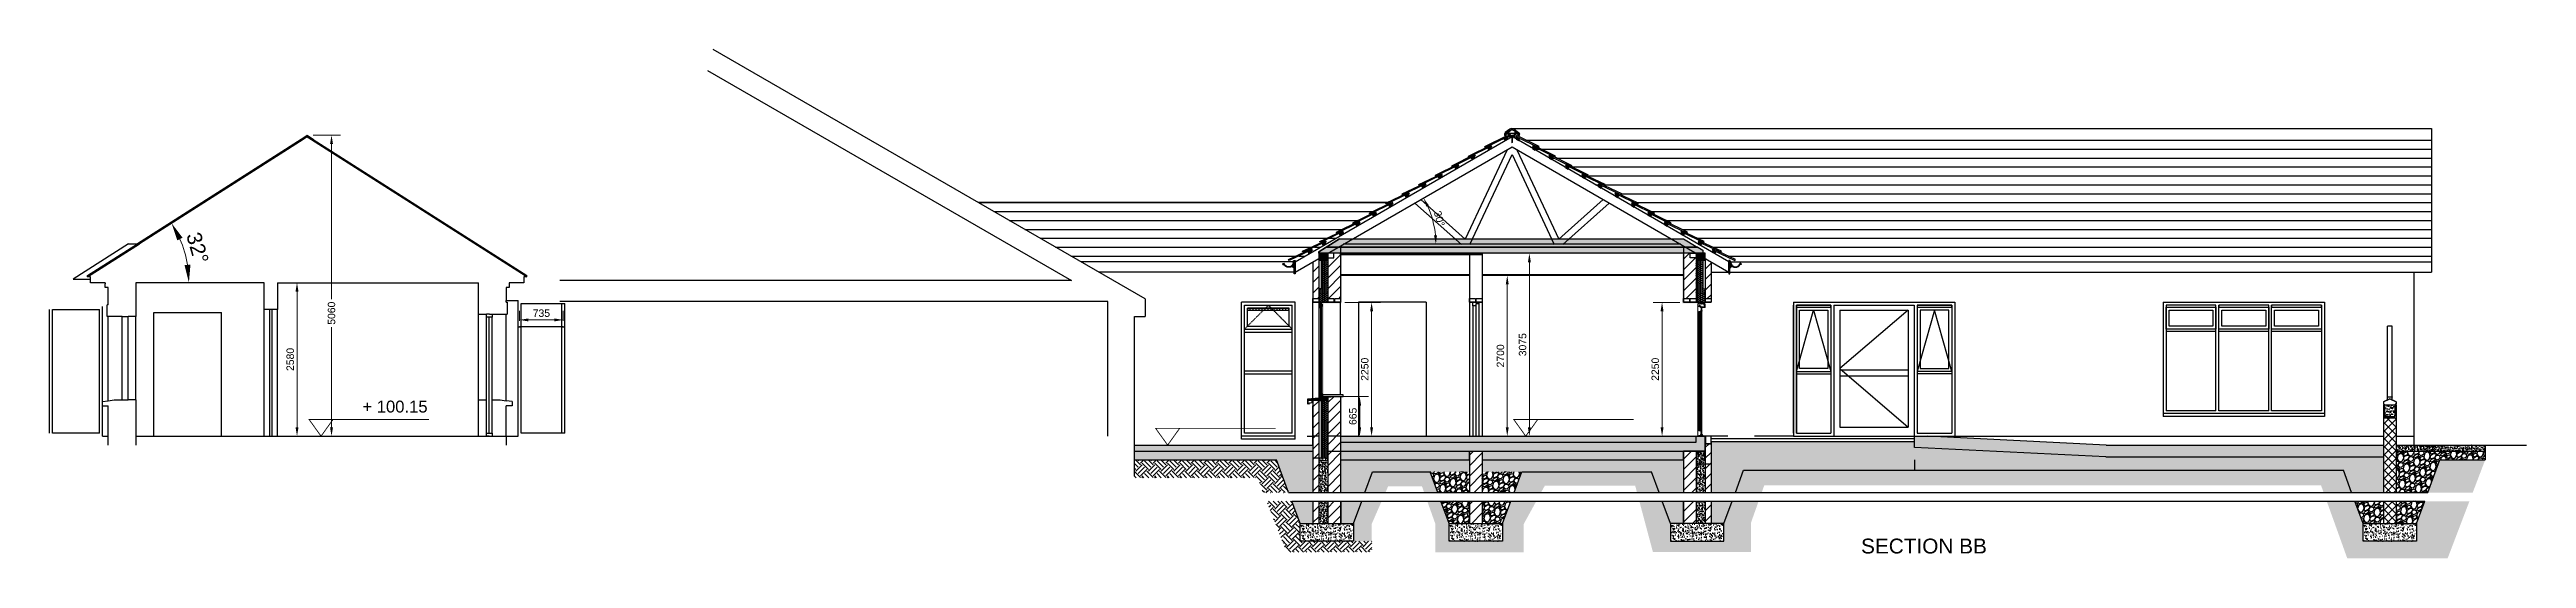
# Model space of a CAD drawing. Header units: inches. Extents: x -48459 to 205009, y 10398 to 54474.
# Drawn here: x -48459 to -6831, y 45918 to 54474 of the extents above; entities that cross this region are included whole.
import ezdxf

# ---------------------------------------------------------------- set-up
doc = ezdxf.new("R2010")
doc.units = ezdxf.units.IN
doc.header["$MEASUREMENT"] = 0
for name, pattern in [('ACAD_ISO02W100', [15, 12, -3]), ('DASHED', [19.05, 12.7, -6.35]), ('HIDDEN', [4.5, 1.5, -1.5, 1.5])]:
    doc.linetypes.add(name, pattern=pattern)
doc.layers.add('.', color=80, linetype='Continuous', lineweight=18)
for name, color, linetype in [('10-095_Xref_Sections$0$1', 7, 'Continuous'), ('10-095_Xref_Sections$0$AR-Dim', 8, 'Continuous'), ('10-095_Xref_Sections$0$AR-Roof', 2, 'Continuous'), ('10-095_Xref_Sections$0$AR-Win', 5, 'Continuous'), ('10-095_Xref_Sections$0$AR-Win-Details', 1, 'Continuous'), ('10-095_Xref_Sections$0$SKR', 6, 'Continuous'), ('AA-FLOOR', 8, 'Continuous'), ('AR-backround', 9, 'Continuous'), ('AR-BATTEN', 1, 'Continuous'), ('AR-BRICK', 253, 'Continuous'), ('AR-CEILING', 8, 'Continuous'), ('AR-CONC-LINTEL', 8, 'Continuous'), ('AR-ELEV-4', 8, 'Continuous'), ('AR-ELEV2', 8, 'Continuous'), ('AR-FILL', 8, 'Continuous'), ('AR-FOOTPATH', 2, 'Continuous'), ('AR-FOUNDATION', 6, 'Continuous'), ('AR-GROUND LINE', 3, 'Continuous'), ('AR-Hat', 8, 'Continuous'), ('AR-HATCH', 8, 'Continuous'), ('AR-HIDDEN-OVER', 8, 'DASHED'), ('AR-INSU', 46, 'Continuous'), ('AR-INSULATION', 8, 'Continuous'), ('AR-JOINERY', 1, 'Continuous'), ('AR-NEW-WALL', 2, 'Continuous'), ('AR-PROJECT-DIMS', 8, 'Continuous'), ('AR-RAILING', 8, 'Continuous'), ('AR-RAINWATER', 8, 'Continuous'), ('AR-ROOF-LINE', 8, 'Continuous'), ('AR-SECTION', 5, 'Continuous'), ('AR-Steel', 5, 'Continuous'), ('AR-Win', 5, 'Continuous'), ('AR-WIND-FRAM', 4, 'Continuous'), ('AR-WINDOW', 4, 'Continuous'), ('ARQ-Pavment HATCH', 9, 'Continuous'), ('Felt bitumen layers {52} 0.23', 10, 'Continuous'), ('FOAM', 42, 'Continuous'), ('Hatch-insu', 46, 'Continuous'), ('METAL', 7, 'Continuous'), ('PLASTIC', 106, 'Continuous'), ('PS-TITLEBLOCK', 5, 'Continuous'), ('PS_ELEVATION', 5, 'Continuous'), ('QSS EXIST WINDOW', 8, 'Continuous'), ('SECTION_3', 7, 'Continuous'), ('TILE', 174, 'Continuous'), ('Timber Softwood 500 kg_m3 {15} 0.13', 8, 'Continuous')]:
    doc.layers.add(name, color=color, linetype=linetype)
for name, color, linetype, true_color in [('AIRTIGHTNESS-LINE', 7, 'Continuous', 0x3239f5), ('AR-FIRE-BARRIER', 7, 'Continuous', 0xff4242), ('AR-GRAVEL', 252, 'Continuous', 0x696969), ('AR-RADON-BARRIER', 1, 'Continuous', 0xff0000)]:
    doc.layers.add(name, color=color, linetype=linetype, true_color=true_color)
doc.styles.add('MS_1.100_2.5mm', font='arial.ttf', dxfattribs={"height": 250})
doc.styles.add('MS_1.100_5.0mm', font='arial.ttf', dxfattribs={"height": 500})
doc.styles.add('MS_1.50_2.5mm', font='arial.ttf', dxfattribs={"height": 125})
doc.styles.add('QSS', font='arial.ttf')
doc.dimstyles.new('MS_1.100_2.5mm', dxfattribs={"dimtxt": 250, "dimasz": 300, "dimexe": 300, "dimexo": 200, "dimgap": 100, "dimtad": 1, "dimtoh": 1, "dimdec": 0, "dimdsep": 46, "dimtxsty": 'MS_1.100_2.5mm', "dimcen": 150, "dimclrd": 256, "dimclre": 256, "dimclrt": 4, "dimadec": 0, "dimazin": 0, "dimtfac": 1, "dimtdec": 0, "dimtix": 1, "dimtmove": 2, "dimatfit": 2, "dimfxl": 1, "dimlwd": 18, "dimlwe": 18, "dimarcsym": 0})
doc.dimstyles.new('MS_1.50_2.5mm', dxfattribs={"dimtxt": 125, "dimasz": 150, "dimexe": 150, "dimexo": 100, "dimgap": 50, "dimtad": 1, "dimtoh": 1, "dimdec": 0, "dimdsep": 46, "dimtxsty": 'MS_1.50_2.5mm', "dimcen": 150, "dimclre": 256, "dimclrt": 4, "dimadec": 0, "dimazin": 0, "dimtfac": 1, "dimtdec": 0, "dimtix": 1, "dimtmove": 2, "dimatfit": 2, "dimfxl": 1, "dimlwd": 18, "dimlwe": 18, "dimarcsym": 0})
pattern_1 = [(37.5, (0, 0), (-0.6299336, 19.2682377), [0, -15.2, 0, -17, 0, -16.25]), (7.5, (0, 0), (17.697767, 28.221461), [0, -8.2, 0, -13.7, 0, -5.25]), (327.5, (-12.3, 0), (31.1414186, 0.0565905), [0, -5, 0, -18, 0, -23.5]), (317.5, (-12.3, 0), (30.061266, 8.776756), [0, -2.5, 0, -11.8, 0, -13.5])]
pattern_2 = [(50, (0, 0), (71.72602, -6.275213), [7.5, -82.5]), (355, (0, 0), (-13.87513, 75.21921), [6, -66]), (100.45144, (5.98, -0.52), (57.850885, 68.944), [6.37402, -70.11421]), (46.1842, (0, 20), (106.72413, -16.55193), [11.25, -123.75]), (96.63564, (8.89, 18.62), (93.4662, 97.41186), [9.56103, -105.17138]), (351.18416, (0, 20), (93.4662, 97.41186), [9, -99]), (21, (10, 15), (59.690705, -40.26189), [7.5, -82.5]), (326, (10, 15), (24.33153, 72.515), [6, -66]), (71.45144, (14.974, 11.645), (84.02224, 32.253115), [6.37402, -70.11421]), (37.5, (0, 0), (1.215986, 33.289385), [0, -65.2, 0, -67, 0, -66.25]), (7.5, (0, 0), (26.306954, 39.441171), [0, -38.2, 0, -63.7, 0, -25.25]), (327.5, (-22.3, 0), (53.382244, -2.255487), [0, -25, 0, -78, 0, -103.5]), (317.5, (-32.3, 0), (58.318617, 10.0105), [0, -32.5, 0, -51.8, 0, -73.5])]
pattern_3 = [(258.012788, (24.708, 245.205), (-485.640646, -2358.845727), [26.9072, -2663.8176]), (214.96974, (19.119, 218.885), (1978.4609691, 1373.2050808), [46.1736, -4571.18495]), (162.510447, (-18.718, 192.42), (2832.0508076, -905.2558883), [32.5576, -3223.2065]), (297.273689, (-61.268, 110.119), (-1826.7949192, 3564.1016151), [42.0476, -4162.7116]), (322.833654, (-42, 72.746), (-2066.0254038, 1578.460969), [41.231, -4081.8746]), (27.273689, (-9.144, 47.837), (-3564.1016151, -1826.7949192), [42.0476, -4162.7116]), (67.69424, (28.2295, 67.105), (-1251.6660498, -3032.0508076), [55.6058, -5504.9697]), (102.255328, (49.3346, 118.55), (-987.5644347, 4510.5117767), [52.4976, -5197.2643]), (151.429566, (38.191, 169.851), (-2685.640646, 1451.6660498), [42.19, -4176.8146]), (205.236358, (1.138, 190.028), (2005.2558883, 926.794919), [48.1664, -2360.1525]), (252.397438, (-42.431, 169.492), (-978.4609691, -3105.2558883), [62.2896, -6166.675]), (168.814075, (111.205, 207.387), (-1812.435565, 339.2304845), [21.2602, -2104.76896]), (201.469234, (90.349, 211.512), (2451.6660498, 953.5898385), [40.4474, -4004.3023]), (255, (52.71, 196.71), (100, -173.20508), [28.2842, -254.5585]), (233.19859, (28.583, 210.492), (666.025404, 846.410162), [15.2316, -1507.923]), (321.80141, (19.46, 198.296), (-473.20508, 419.615242), [21.5406, -1055.49236]), (60.96376, (36.387, 184.976), (319.615242, 646.410162), [34.9858, -1131.2046]), (191.56505, (53.37, 215.564), (446.41016, 26.79492), [25.2982, -607.1573]), (46.38954, (-81, 140.296), (1432.0508076, 1519.6152423), [35.44, -3508.569]), (100.346176, (-56.555, 165.956), (407.179677, -2305.2558883), [29.7322, -2943.48155]), (323.19859, (33.368, 250.205), (-846.410162, 666.025404), [30.463, -1492.6916]), (13.61046, (57.76, 231.956), (-2032.0508076, -480.3847577), [35.44, -3508.569]), (9.443955, (-19, 32.91), (-1066.025404, -153.5898385), [34.176, -1674.62475]), (324.77514, (14.713, 38.517), (-1966.0254038, 1405.2558883), [28.6356, -2834.9286]), (96.80141, (135.1, 78), (-153.589838, 1066.025404), [30.463, -1492.6916]), (47.354025, (131.492, 108.249), (-1851.6660498, -1992.820323), [33.5262, -3319.0847]), (99.443955, (50.23, 29), (153.5898385, -1066.025404), [17.088, -1691.71275]), (131.30993, (124.708, 72), (-573.20508, 592.820323), [10.198, -1009.6059]), (195.96376, (117.976, 79.66), (619.615242, 126.79492), [41.231, -783.3901]), (216.009006, (78.335, 68.32), (1632.0508076, 1173.2050808), [38.21, -3782.78463]), (333.69007, (45.387, 169.387), (-373.20508, 246.41016), [28.8444, -692.26586]), (23.157227, (71.2436, 156.6025), (3144.4863729, 1353.5898385), [50.3588, -4985.5125]), (90.945396, (117.545, 176.406), (7.179677, -1612.435565), [20.5912, -2038.5348]), (120, (117.2, 197), (-273.2051, 73.2051), [12, -188]), (150.256437, (71.87, 71.517), (1392.820323, -812.4355653), [27.7848, -2750.704]), (78.012788, (47.746, 85.301), (485.640646, 2358.845727), [53.8144, -2636.9104]), (30, (58.92, 137.94), (73.2051, 273.2051), [52, -148]), (355.304846, (103.956, 163.942), (2432.0508076, -212.4355653), [31.6228, -3130.65486]), (284.054604, (135.473, 161.354), (226.794919, -792.820323), [29.1204, -1426.9016]), (237.645975, (142.545, 133.105), (-2290.8965344, -3632.0508076), [47.413, -4693.89484]), (205.426079, (117.172, 93.0526), (-2351.6660498, -1126.7949192), [50.1598, -4965.8147])]
pattern_4 = [(45, (-36091.56, -8e-11), (-88.38835, 88.38835), [])]
pattern_5 = [(50, (0, 0), (107.58903, -9.41282), [11.25, -123.75]), (355, (0, 0), (-20.8127, 112.82882), [9, -99]), (100.45144, (8.97, -0.78), (86.77633, 103.416), [9.56103, -105.17132]), (46.1842, (0, 30), (160.0862, -24.8279), [16.875, -185.625]), (96.63564, (13.34, 27.93), (140.1993, 146.1178), [14.34155, -157.75706]), (351.18416, (0, 30), (140.1993, 146.1178), [13.5, -148.5]), (21, (15, 22.5), (89.53606, -60.39283), [11.25, -123.75]), (326, (15, 22.5), (36.4973, 108.7725), [9, -99]), (71.45144, (22.46, 17.47), (126.03336, 48.37967), [9.56103, -105.17132]), (37.5, (0, 0), (1.823978, 49.934078), [0, -97.8, 0, -100.5, 0, -99.375]), (7.5, (0, 0), (39.46043, 59.161757), [0, -57.3, 0, -95.55, 0, -37.875]), (327.5, (-33.45, 0), (80.073365, -3.38323), [0, -37.5, 0, -117, 0, -155.25]), (317.5, (-48.45, 0), (87.477925, 15.01575), [0, -48.75, 0, -77.7, 0, -110.25])]

msp = doc.modelspace()

# ---------------------------------------------------------------- texts
at = {"layer": 'Defpoints', "insert": (-19649.6, 46251.8), "char_height": 250, "attachment_point": 1, "style": 'MS_1.100_5.0mm'}
msp.add_mtext_dynamic_manual_height_columns('\\pxqc;SECTION BB', width=5386.081, gutter_width=5000, heights=[0], dxfattribs=at)

# ---------------------------------------------------------------- blocks, each defined once
blk = doc.blocks.new('10-095_Xref_Sections$0$3719')
at = {"layer": '10-095_Xref_Sections$0$1'}
blk.add_line((0, 3), (0, 0), dxfattribs=at)
blk.add_lwpolyline([(-9, 3), (-9, 0), (9, 0), (9, 3)], close=True, dxfattribs=at)
blk.add_lwpolyline([(4, 4, -0.414214), (4, 4), (4, 6, -0.43286), (5, 8, -0.228005), (6, 7), (6, 7, -0.180307), (7, 5, 0.612104), (7, 5), (8, 6, 0.388879), (8, 6), (7, 9, 0.291473), (5, 10), (-5, 10, 0.291473), (-7, 9), (-8, 6, 0.388879), (-8, 6), (-7, 5, 0.612104), (-7, 5, -0.180307), (-6, 7), (-6, 7, -0.228005), (-5, 8, -0.43286), (-4, 6), (-4, 4, -0.414214), (-4, 4)], format="xyb", dxfattribs=at)
blk.add_lwpolyline([(7, 3), (7, 4), (-7, 4), (-7, 3)], dxfattribs=at)
blk = doc.blocks.new('10-095_Xref_Sections$0$0-7015')
at = {"layer": '10-095_Xref_Sections$0$SKR'}
blk.add_hatch(color=8, dxfattribs=at).paths.add_polyline_path([(4, 0), (4, 10), (0, 10), (0, 0)])
at = {"layer": '10-095_Xref_Sections$0$1'}
blk.add_lwpolyline([(4, 0), (4, 10), (0, 10), (0, 0)], close=True, dxfattribs=at)
blk = doc.blocks.new('10-095_Xref_Sections$0$0-8577')
at = {"layer": '10-095_Xref_Sections$0$SKR'}
h = blk.add_hatch(color=8, dxfattribs=at)
h.paths.add_polyline_path([(6, 5, 0.414214), (5, 6), (5, 6, 0.207979), (5, 6), (3, 4, -0.070255), (3, 4), (1, 3, 0.8435), (2, 3), (3, 3, 0.162392), (4, 4, -0.776926), (5, 4), (5, 1, -0.417663), (3, 0), (0, 0), (0, 0, 0.395204), (1, -1), (5, -1, -0.381979), (5, -1), (5, -3), (5, -10), (5, -10), (6, -10)])
h.paths.add_polyline_path([(4, -4, -0.071654), (5, -3), (5, -1, 0.377233), (5, -1), (1, -1, -0.395894), (0, 0), (0, 0), (0, 0, 0.420356), (0, 0, 0.387893), (1, -1), (4, -1, -0.711832), (4, -2, 0.06126), (3, -3, 0.086059), (2, -4, 0.248856), (2, -6, -0.835559), (2, -6, 0.60246), (1, -6), (1, -9, 0.188277), (2, -10), (2, -10, 0.197383), (3, -11), (3, -11, -0.050447), (3, -11), (6, -12, 0.622259), (6, -11, -0.102153), (6, -10), (6, -10), (5, -10), (3, -10, -0.550436), (3, -9, 0.211771), (3, -5, -0.112486), (3, -4, -0.163583)])
at = {"layer": '10-095_Xref_Sections$0$1'}
for points in [[(6, 5), (6, -10), (5, -10), (5, -10), (5, -1, 0.381979), (5, -1), (1, -1, -0.395204), (0, 0), (0, 0), (3, 0, 0.417663), (5, 1), (5, 4, 0.773489), (4, 4, -0.162392), (3, 3), (2, 3, -0.8435), (1, 3), (3, 4, 0.070255), (3, 4), (5, 6, -0.207979), (5, 6), (5, 6, -0.414214)], [(3, -9, 0.550436), (3, -10), (5, -10), (6, -10), (6, -10, 0.102153), (6, -11, -0.622259), (6, -12), (3, -11, 0.050447), (3, -11), (3, -11, -0.197383), (2, -10), (2, -10, -0.188277), (1, -9), (1, -6, -0.60246), (2, -6, 0.835559), (2, -6, -0.248856), (2, -4, -0.086059), (3, -3, -0.06126), (4, -2, 0.711832), (4, -1), (1, -1, -0.387893), (0, 0, -0.420356), (0, 0), (0, 0), (0, 0, 0.395204), (1, -1), (5, -1, -0.381979), (5, -1), (5, -3, 0.071654), (4, -4, 0.163583), (3, -4, 0.112486), (3, -5, -0.211771)]]:
    blk.add_lwpolyline(points, format="xyb", close=True, dxfattribs=at)
blk = doc.blocks.new('10-095_Xref_Sections$0$0-9494')
at = {"layer": '10-095_Xref_Sections$0$SKR'}
h = blk.add_hatch(color=8, dxfattribs=at)
h.paths.add_polyline_path([(3, 3), (2, 3, -0.414214), (1, 4), (1, 8, -0.414214), (2, 9), (3, 9), (3, 9, 0.001268), (3, 9, 0.233167), (3, 10), (2, 10, 0.113307), (2, 10, -0.363964), (1, 11), (1, 12, 1), (0, 12), (0, 10, 0.15865), (0, 10), (1, 9, -0.181533), (1, 9), (1, 7), (1, 8, 1.490394), (0, 9), (1, 6, -0.224772), (1, 5), (1, 4, -0.02049), (0, 4), (0, 1, 1.097571), (1, 1), (1, 2, -0.606269), (1, 2), (3, 2, 0.757758), (3, 2)])
h.paths.add_polyline_path([(6, 4, 0.256885), (6, 4), (6, 5), (6, 5, 0.265117), (6, 6), (6, 6), (6, 6, 0.256885), (6, 7), (5, 8, 0.591235), (4, 7), (4, 7), (3, 7, -0.338897), (3, 8), (3, 9), (2, 9, 0.414214), (1, 8), (1, 4, 0.414214), (2, 3), (3, 3), (3, 3, -0.414214), (3, 3), (4, 3), (4, 3, 0.591235), (5, 3)])
h.paths.add_polyline_path([(3, 5), (3, 6, -0.414214), (3, 6), (5, 6, -0.351472), (5, 6), (5, 5, -0.351472), (5, 4), (3, 4, -0.414214)], flags=16)
h.paths.add_polyline_path([(2, 7, -1), (2, 7, -1)], flags=16)
at = {"layer": '10-095_Xref_Sections$0$1'}
for points in [[(1, 11, 0.363964), (2, 10, -0.113307), (2, 10), (3, 10, -0.233167), (3, 9, -0.001268), (3, 9), (3, 9), (2, 9, 0.414214), (1, 8), (1, 4, 0.414214), (2, 3), (3, 3), (3, 2, -0.757758), (3, 2), (1, 2, 0.606269), (1, 2), (1, 1, -1.097571), (0, 1), (0, 4, 0.02049), (1, 4), (1, 5, 0.224772), (1, 6), (0, 9, -1.490394), (1, 8), (1, 7), (1, 9, 0.181533), (1, 9), (0, 10, -0.15865), (0, 10), (0, 12, -1), (1, 12)], [(4, 7), (4, 7, -0.591235), (5, 8), (6, 7, -0.256885), (6, 6), (6, 6), (6, 6, -0.265117), (6, 5), (6, 5), (6, 4, -0.256885), (6, 4), (5, 3, -0.591235), (4, 3), (4, 3), (3, 3, 0.414214), (3, 3), (3, 3), (2, 3, -0.414214), (1, 4), (1, 8, -0.414214), (2, 9), (3, 9), (3, 8, 0.338897), (3, 7)], [(3, 4, -0.414214), (3, 5), (3, 6, -0.414214), (3, 6), (5, 6, -0.351472), (5, 6), (5, 5, -0.351472), (5, 4)]]:
    blk.add_lwpolyline(points, format="xyb", close=True, dxfattribs=at)
blk.add_circle((2, 7), 0.201, dxfattribs=at)
blk = doc.blocks.new('10-095_Xref_Sections$0$new block')
at = {"layer": '10-095_Xref_Sections$0$SKR'}
blk.add_hatch(color=8, dxfattribs=at).paths.add_polyline_path([(0, 0), (7.6, 0), (7.6, 9), (0, 9)])
at = {"layer": '10-095_Xref_Sections$0$1'}
blk.add_lwpolyline([(0, 0), (7.6, 0), (7.6, 9), (0, 9)], close=True, dxfattribs=at)
blk = doc.blocks.new('10-095_Xref_Sections$0$DAFACELL 9x10')
at = {"layer": '10-095_Xref_Sections$0$1'}
blk.add_blockref('10-095_Xref_Sections$0$new block', (0, 0), dxfattribs=at)
blk = doc.blocks.new('A$C6A5B150D')
at = {"layer": 'QSS EXIST WINDOW', "lineweight": 13}
for points in [[(17, 4), (52, 8, -0.450467), (53, 8), (53, 1, 0.414214), (54, 0), (59, 0, 0.414214), (59, 1, -0.414214), (59, 1), (59, 3), (58, 3, -0.414214), (58, 3), (58, 3, 1), (57, 3), (57, 3, -1), (55, 3), (55, 8, -0.378866), (55, 9), (57, 9, 0.378866), (58, 10), (58, 11, -0.267949), (58, 12), (65, 11, -0.131652), (66, 12), (68, 12, -0.414214), (68, 11), (68, 11, -0.414214), (68, 11), (67, 11, 1), (67, 9), (69, 9, 0.414214), (70, 10), (70, 14, 0.414214), (69, 15), (68, 15, 0.414214), (67, 14), (67, 14, -0.414214), (67, 13), (65, 13, 0.131652), (65, 13), (56, 13, 0.267949), (56, 12), (56, 11, -0.378866), (56, 11), (49, 10, -0.198912), (49, 10), (49, 10, 0.414214), (48, 10), (48, 10, -0.198912), (48, 10), (43, 9, -0.198912), (43, 9), (43, 9, 0.414214), (42, 9), (42, 9, -0.198912), (42, 9), (37, 8, -0.198912), (37, 8), (37, 9, 0.414214), (36, 9), (36, 8, -0.198912), (36, 8), (31, 8, -0.198912), (31, 8), (31, 8, 0.414214), (30, 8), (30, 8, -0.198912), (30, 7), (25, 7, -0.198912), (25, 7), (25, 7, 0.414214), (25, 7), (24, 7, -0.198912), (24, 7), (19, 6, -0.198912), (19, 6), (19, 7, 0.414214), (19, 6), (18, 6, -0.198912), (18, 6), (13, 5, -0.198912), (13, 5), (13, 6, 0.414214), (13, 6), (12, 5, -0.198912), (12, 5), (8, 5, -0.198912), (7, 5), (7, 5, 0.414214), (7, 5), (6, 5, -0.198912), (6, 5), (2, 4, 0.378866), (0, 2), (0, 1, 0.414214), (0, 0), (21, 0, 1), (21, 2), (17, 2, -0.940706)], [(59, 3), (58, 3, -0.414214), (58, 3), (58, 3, 1), (57, 3), (57, 3, -1), (55, 3), (55, 8, -0.378866), (55, 9), (57, 9, 0.378866), (58, 10), (58, 11, -0.267949), (58, 12), (65, 11, -0.131652), (66, 12), (68, 12, -0.414214), (68, 11), (68, 11, -0.414214), (68, 11), (67, 11, 1), (67, 9), (69, 9, 0.50374), (69, 6), (67, 6, 1), (67, 5), (68, 5, -0.414214), (68, 4), (68, 3, -1), (66, 3), (66, 3, 1), (65, 3), (65, 3, -0.414214), (65, 3), (64, 3)], [(77, 7, 0.450467), (76, 6), (76, 6, -0.94614), (70, 4), (70, 6, 0.414214), (69, 6), (67, 6, 1), (67, 5), (68, 5, -0.414214), (68, 4), (68, 3, -1), (66, 3), (66, 3, 1), (65, 3), (65, 3, -0.414214), (65, 3), (64, 3), (64, 1, -0.414214), (64, 1, 0.414214), (64, 0), (77, 0, 0.414214), (78, 1), (78, 5, -0.450467), (78, 5), (100, 2, -0.378866), (100, 2), (100, 1, 0.414214), (101, 0), (122, 0, 0.414214), (122, 1), (122, 1, 0.378866), (122, 2), (115, 2, -0.198912), (115, 2), (114, 3, 0.414214), (114, 3), (114, 3, -0.198912), (113, 3), (109, 3, -0.198912), (109, 3), (108, 4, 0.414214), (108, 4), (108, 3, -0.198912), (108, 3), (103, 4, -0.198912), (103, 4), (102, 4, 0.414214), (102, 4), (102, 4, -0.198912), (102, 4), (97, 5, -0.198912), (97, 5), (96, 5, 0.414214), (96, 5), (96, 5, -0.198912), (96, 5), (91, 5, -0.198912), (91, 5), (91, 6, 0.414214), (90, 6), (90, 6, -0.198912), (90, 5), (85, 6, -0.198912), (85, 6), (85, 7, 0.414214), (84, 7), (84, 6, -0.198912), (84, 6), (77, 7)]]:
    blk.add_lwpolyline(points, format="xyb", close=True, dxfattribs=at)
blk = doc.blocks.new('10-095_Xref_Sections$0$GUTTER')
at = {"layer": '10-095_Xref_Sections$0$AR-Roof', "color": 8}
for p, q in [((0, -110), (0, 0)), ((0, 0), (8, 0)), ((8, -16), (8, 0)), ((0, -110), (6, -110)), ((8, -10), (18, -20)), ((8, -16), (15, -23)), ((8, -110), (8, -53)), ((15, -23), (18, -20)), ((165, -44), (167, -37)), ((182, -44), (165, -44)), ((169, -37), (168, -42)), ((174, -52), (170, -52))]:
    blk.add_line(p, q, dxfattribs=at)
blk.add_circle((182, -52), 8, dxfattribs=at)
for centre, radius, start, end in [((6, -106), 4, 270, 317.1447), ((89, -16), 81, 180, 339.7767), ((89, -16), 89, 204.4791, 336.1406), ((39, -132), 37.7, 67.9221, 142.2284), ((168, -37), 1, 71.5554, 162.9214), ((169, -43), 1, 166.0307, 270), ((168, -37), 1, 346.0307, 71.5554)]:
    blk.add_arc(centre, radius, start, end, dxfattribs=at)
blk = doc.blocks.new('A$C09631667')
at = {"layer": 'FOAM', "color": 8}
for p, q in [((64, 121), (81, 125)), ((87, 39), (64, 121)), ((81, 125), (103, 44)), ((103, 44), (87, 39)), ((178, 125), (156, 44)), ((156, 44), (172, 39)), ((172, 39), (194, 121)), ((194, 121), (178, 125))]:
    blk.add_line(p, q, dxfattribs=at)
at = {"layer": 'METAL', "color": 8}
for p, q in [((125, 75), (134, 75)), ((129, 74), (129, 18)), ((129, 18), (129, -45)), ((131, 74), (131, 18)), ((131, 18), (131, -45)), ((129, -45), (130, -47)), ((130, -47), (131, -45))]:
    blk.add_line(p, q, dxfattribs=at)
blk.add_arc((130, 75), 4.95, 0, 180, dxfattribs=at)
at = {"layer": 'PLASTIC', "color": 8}
for p, q in [((94, 180), (17, 126)), ((95, 179), (18, 125)), ((95, 178), (19, 124)), ((88, 112), (172, 112)), ((140, 68), (140, 67)), ((163, 178), (240, 124)), ((164, 179), (241, 125)), ((165, 180), (241, 126))]:
    blk.add_line(p, q, dxfattribs=at)
at = {"layer": 'PLASTIC', "color": 8, "linetype": 'Continuous'}
for p, q in [((195, 120), (193, 113)), ((197, 119), (195, 112)), ((241, 85), (195, 108)), ((242, 87), (196, 109)), ((243, 84), (245, 83)), ((246, 85), (244, 86)), ((245, 83), (246, 85)), ((246, 82), (245, 80)), ((247, 81), (246, 82)), ((246, 79), (247, 81)), ((248, 87), (247, 85)), ((247, 85), (249, 84)), ((249, 83), (248, 82)), ((248, 82), (250, 81)), ((249, 84), (250, 86)), ((251, 82), (249, 83))]:
    blk.add_line(p, q, dxfattribs=at)
for points in [[(8, 82, 0), (10, 83, 0), (11, 82, 0), (9, 81, 0)], [(11, 87, 0), (12, 85, 0), (10, 84, 0), (9, 86, 0)], [(13, 79, 0), (12, 81, 0), (13, 82, 0), (14, 80, 0)], [(16, 84, 0), (14, 83, 0), (13, 85, 0), (15, 86, 0)], [(17, 87, 0), (63, 109, 0)], [(17, 85, 0), (64, 108, 0)], [(62, 119, 0), (64, 112, 0)], [(64, 120, 0), (66, 113, 0)], [(65, 124, 0), (79, 128, 0)], [(66, 122, 0), (79, 126, 0)], [(82, 125, 0), (97, 68, 0)], [(83, 125, 0), (99, 67, 0)], [(88, 112, 0), (87, 111, 0)], [(88, 109, 0), (90, 111, 0)], [(91, 109, 0), (89, 107, 0)], [(89, 104, 0), (91, 106, 0)], [(90, 112, 0), (99, 77, 0)], [(92, 104, 0), (90, 102, 0)], [(90, 100, 0), (92, 102, 0)], [(93, 100, 0), (91, 98, 0)], [(92, 96, 0), (94, 98, 0)], [(94, 95, 0), (92, 93, 0)], [(93, 91, 0), (95, 93, 0)], [(95, 91, 0), (93, 89, 0)], [(94, 87, 0), (96, 89, 0)], [(97, 86, 0), (95, 84, 0)], [(95, 82, 0), (97, 84, 0)], [(98, 82, 0), (96, 80, 0)], [(97, 78, 0), (99, 80, 0)], [(99, 78, 0), (97, 76, 0)], [(98, 74, 0), (100, 76, 0)], [(101, 74, 0), (100, 72, 0)], [(102, 72, 0), (104, 74, 0)], [(102, 66, 0), (115, 66, 0)], [(103, 74, 0), (156, 74, 0)], [(103, 72, 0), (156, 72, 0)], [(103, 64, 0), (115, 64, 0)], [(107, 74, 0), (104, 72, 0)], [(107, 72, 0), (110, 74, 0)], [(113, 74, 0), (110, 72, 0)], [(113, 72, 0), (115, 74, 0)], [(118, 74, 0), (116, 72, 0)], [(117, 68, 0), (117, 67, 0)], [(119, 72, 0), (121, 74, 0)], [(119, 68, 0), (119, 67, 0)], [(124, 74, 0), (121, 72, 0)], [(121, 70, 0), (138, 70, 0)], [(124, 72, 0), (126, 74, 0)], [(126, 70, 0), (126, 74, 0)], [(132, 70, 0), (132, 74, 0)], [(135, 74, 0), (133, 72, 0)], [(136, 72, 0), (138, 74, 0)], [(141, 74, 0), (138, 72, 0)], [(141, 72, 0), (144, 74, 0)], [(146, 74, 0), (144, 72, 0)], [(144, 66, 0), (157, 66, 0)], [(144, 64, 0), (156, 64, 0)], [(147, 72, 0), (149, 74, 0)], [(152, 74, 0), (150, 72, 0)], [(152, 72, 0), (155, 74, 0)], [(163, 79, 0), (155, 72, 0)], [(169, 112, 0), (159, 77, 0)], [(159, 72, 0), (161, 75, 0)], [(175, 125, 0), (160, 67, 0)], [(160, 79, 0), (164, 83, 0)], [(165, 87, 0), (161, 83, 0)], [(177, 125, 0), (162, 68, 0)], [(162, 87, 0), (166, 91, 0)], [(167, 95, 0), (163, 91, 0)], [(164, 95, 0), (168, 98, 0)], [(169, 102, 0), (166, 99, 0)], [(167, 103, 0), (170, 106, 0)], [(168, 107, 0), (171, 110, 0)], [(194, 124, 0), (180, 128, 0)], [(193, 122, 0), (180, 126, 0)]]:
    blk.add_polyline3d(points, dxfattribs=at)
at = {"layer": 'PLASTIC', "color": 8}
for centre, radius, start, end in [((30, 95), 29.4, 172.6926, 208.1966), ((42, 92), 41.7, 125.5909, 170.2446), ((30, 95), 28.4, 172.6926, 208.1966), ((42, 92), 40.7, 125.5909, 170.2446), ((30, 95), 27.4, 172.6926, 208.1966), ((42, 92), 39.7, 125.5909, 170.2446), ((12, 85), 9.1, 205.6068, 337.5083), ((12, 85), 8.1, 205.6068, 337.5083), ((12, 85), 7.1, 205.6068, 337.5083), ((129, 130), 61.2, 54.8584, 125.1416), ((129, 130), 60.2, 54.8584, 125.1416), ((129, 130), 59.2, 54.8584, 125.1416), ((246, 85), 9.64, 209.8764, 339.5904), ((246, 85), 8.64, 209.8764, 339.5904), ((246, 85), 7.64, 209.8764, 339.5904), ((217, 92), 39.7, 9.7554, 54.4091), ((217, 92), 41.7, 9.7554, 54.4091), ((217, 92), 40.7, 9.7554, 54.4091), ((229, 95), 27.4, 331.8034, 7.3074), ((229, 95), 28.4, 331.8034, 7.3074), ((229, 95), 29.4, 331.8034, 7.3074)]:
    blk.add_arc(centre, radius, start, end, dxfattribs=at)
at = {"layer": 'PLASTIC', "color": 8, "linetype": 'Continuous'}
for centre, radius, start, end in [((12, 83), 6, 35.606, 206.0122), ((12, 83), 6, 206.012, 16.4177), ((12, 83), 4, 130.4891, 191.5328), ((12, 83), 4, 220.4933, 281.527), ((12, 83), 4, 40.4897, 101.5343), ((12, 83), 4, 310.4881, 11.5371), ((66, 120), 4, 105.387, 195.3855), ((61, 112), 2.8, 302.2668, 9.1317), ((66, 120), 2, 105.3897, 195.3909), ((61, 112), 4.79, 299.6592, 11.7386), ((80, 124), 4, 15.3878, 105.385), ((80, 124), 2, 15.3902, 105.38), ((103, 78), 6, 195.3889, 270), ((103, 70), 6.26, 199.8115, 265.5939), ((103, 78), 3.5, 195.3901, 270), ((102, 68), 2.85, 201.8812, 263.5091), ((115, 68), 2, 270.5194, 355.0002), ((115, 68), 4, 270.2439, 355.0011), ((121, 68), 4, 90, 174.9971), ((121, 68), 2, 89.6144, 175.0013), ((138, 68), 4, 4.9984, 90), ((138, 68), 2, 4.9987, 90.3856), ((144, 68), 4, 184.9989, 269.7561), ((144, 68), 2, 184.9998, 269.4806), ((156, 78), 3.5, 270.4764, 344.616), ((156, 78), 6, 270.3171, 344.6147), ((156, 70), 6.26, 274.4061, 340.1885), ((157, 68), 2.85, 276.5198, 338.1228), ((179, 124), 4, 74.615, 164.6122), ((179, 124), 2, 74.6137, 164.615), ((193, 120), 2, 344.6091, 74.6103), ((197, 112), 4.79, 168.2614, 240.3408), ((193, 120), 4, 344.6099, 74.6104), ((197, 112), 2.8, 170.8683, 237.7332), ((247, 83), 6, 163.5818, 333.988), ((247, 83), 6, 333.9878, 144.394), ((247, 83), 4, 168.4672, 229.5109), ((247, 83), 4, 78.4576, 139.512), ((247, 83), 4, 258.4657, 319.5103), ((247, 83), 4, 348.4629, 49.5119)]:
    blk.add_arc(centre, radius, start, end, dxfattribs=at)
at = {"layer": 'TILE', "color": 8}
for p, q in [((99, 180), (19, 124)), ((20, 98), (20, 100)), ((28, 112), (25, 105)), ((32, 115), (106, 161)), ((227, 115), (153, 161)), ((160, 180), (240, 124)), ((230, 112), (234, 105)), ((239, 98), (239, 100))]:
    blk.add_line(p, q, dxfattribs=at)
for centre, radius, start, end in [((45, 93), 40.5, 130.3862, 169.1583), ((13, 111), 12.7, 231.0886, 255.4859), ((15, 98), 4.8, 175.1562, 0), ((13, 111), 12.7, 300.2608, 333.8179), ((36, 109), 7.9, 121.4995, 156.8616), ((129, 133), 56.4, 90, 122.8806), ((129, 123), 44.4, 90, 121.5), ((129, 133), 56.4, 57.1194, 90), ((129, 123), 44.4, 58.5, 90), ((223, 109), 7.9, 23.1384, 58.5005), ((245, 111), 12.7, 206.1821, 239.7392), ((244, 98), 4.8, 180, 4.8438), ((213, 93), 40.5, 10.8417, 49.6138), ((245, 111), 12.7, 284.5141, 308.9114)]:
    blk.add_arc(centre, radius, start, end, dxfattribs=at)
blk = doc.blocks.new('*D168')
at = {"layer": 'AR-INSULATION', "color": 0, "lineweight": 18, "transparency": 16777216}
blk.add_arc((-26715, 51199), 1556, 5.5253, 24.4747, dxfattribs=at)
at = {"layer": 'AR-INSULATION', "color": 0, "transparency": 16777216}
for points in [[(-25321, 51832), (-25277, 51855), (-25367, 51977)], [(-25141, 51350), (-25191, 51348), (-25159, 51199)]]:
    blk.add_solid(points, dxfattribs=at)
at = {"layer": 'Defpoints', "color": 0, "transparency": 16777216}
for p in [(-23880, 52836), (-25183, 51469), (-26715, 51199), (-21045, 51199), (-27525, 50732)]:
    blk.add_point(p, dxfattribs=at)
at = {"layer": 'AR-INSULATION', "color": 4, "transparency": 16777216, "insert": (-25102, 51631), "char_height": 125, "attachment_point": 5, "rotation": 285, "style": 'MS_1.50_2.5mm'}
blk.add_mtext('30°', dxfattribs=at)
blk = doc.blocks.new('*D169')
at = {"layer": 'ARQ-Pavment HATCH', "lineweight": 18, "transparency": 16777216}
for p, q in [((276680, 104801), (277139, 104801)), ((276680, 99741), (277139, 99741))]:
    blk.add_line(p, q, dxfattribs=at)
at = {"layer": 'ARQ-Pavment HATCH', "color": 0, "lineweight": 18, "transparency": 16777216}
for p, q in [((276989, 104651), (276989, 102045)), ((276989, 99891), (276989, 101572))]:
    blk.add_line(p, q, dxfattribs=at)
at = {"layer": 'ARQ-Pavment HATCH', "color": 0, "transparency": 16777216}
for points in [[(276964, 104651), (277014, 104651), (276989, 104801)], [(276964, 99891), (277014, 99891), (276989, 99741)]]:
    blk.add_solid(points, dxfattribs=at)
at = {"layer": 'Defpoints', "color": 0, "transparency": 16777216}
for p in [(276580, 104801), (276580, 99741), (276989, 99741)]:
    blk.add_point(p, dxfattribs=at)
at = {"layer": 'ARQ-Pavment HATCH', "color": 4, "transparency": 16777216, "insert": (276989, 101808), "char_height": 125, "attachment_point": 5, "rotation": 90, "style": 'MS_1.50_2.5mm'}
blk.add_mtext('5060', dxfattribs=at)
blk = doc.blocks.new('*D170')
at = {"layer": 'ARQ-Pavment HATCH', "lineweight": 18, "transparency": 16777216}
for p, q in [((276184, 102321), (276559, 102321)), ((276184, 99741), (276559, 99741))]:
    blk.add_line(p, q, dxfattribs=at)
at = {"layer": 'ARQ-Pavment HATCH', "color": 0, "lineweight": 18, "transparency": 16777216}
blk.add_line((276409, 102171), (276409, 99891), dxfattribs=at)
at = {"layer": 'ARQ-Pavment HATCH', "color": 0, "transparency": 16777216}
for points in [[(276384, 102171), (276434, 102171), (276409, 102321)], [(276384, 99891), (276434, 99891), (276409, 99741)]]:
    blk.add_solid(points, dxfattribs=at)
at = {"layer": 'Defpoints', "color": 0, "transparency": 16777216}
for p in [(276084, 102321), (276084, 99741), (276409, 99741)]:
    blk.add_point(p, dxfattribs=at)
at = {"layer": 'ARQ-Pavment HATCH', "color": 4, "transparency": 16777216, "insert": (276295, 101031), "char_height": 125, "attachment_point": 5, "rotation": 90, "style": 'MS_1.50_2.5mm'}
blk.add_mtext('2580', dxfattribs=at)
blk = doc.blocks.new('*D171')
at = {"layer": 'ARQ-Pavment HATCH', "lineweight": 18, "transparency": 16777216}
for p, q in [((280149, 101681), (280149, 101845)), ((280883, 101681), (280883, 101845))]:
    blk.add_line(p, q, dxfattribs=at)
at = {"layer": 'ARQ-Pavment HATCH', "color": 0, "lineweight": 18, "transparency": 16777216}
blk.add_line((280299, 101695), (280733, 101695), dxfattribs=at)
at = {"layer": 'ARQ-Pavment HATCH', "color": 0, "transparency": 16777216}
for points in [[(280299, 101720), (280299, 101670), (280149, 101695)], [(280733, 101720), (280733, 101670), (280883, 101695)]]:
    blk.add_solid(points, dxfattribs=at)
at = {"layer": 'Defpoints', "color": 0, "transparency": 16777216}
for p in [(280149, 101581), (280883, 101695), (280883, 101581)]:
    blk.add_point(p, dxfattribs=at)
at = {"layer": 'ARQ-Pavment HATCH', "color": 4, "transparency": 16777216, "insert": (280516, 101808), "char_height": 125, "attachment_point": 5, "style": 'MS_1.50_2.5mm'}
blk.add_mtext('735', dxfattribs=at)
blk = doc.blocks.new('*D172')
at = {"layer": 'Defpoints', "lineweight": 18, "transparency": 16777216}
blk.add_arc((272730, 102321), 1862, 9.2411, 23.2277, dxfattribs=at)
at = {"layer": 'Defpoints', "color": 0, "transparency": 16777216}
for p in [(276511, 104726), (273759, 102976), (274559, 102670), (273702, 102321), (275859, 102321)]:
    blk.add_point(p, dxfattribs=at)
at = {"layer": 'Defpoints', "transparency": 16777216}
for points in [[(274397, 103032), (274485, 103078), (274301, 103320)], [(274618, 102624), (274518, 102616), (274592, 102321)]]:
    blk.add_solid(points, dxfattribs=at)
at = {"layer": 'Defpoints', "color": 4, "transparency": 16777216, "insert": (274736, 102905), "char_height": 250, "attachment_point": 5, "rotation": 286.2344, "style": 'MS_1.100_2.5mm'}
blk.add_mtext('32°', dxfattribs=at)
blk = doc.blocks.new('*D210')
at = {"layer": 'AR-PROJECT-DIMS', "lineweight": 18, "transparency": 16777216}
for p, q in [((-26837, 48639), (-26290, 48639)), ((-26635, 47974), (-26290, 47974))]:
    blk.add_line(p, q, dxfattribs=at)
at = {"layer": 'AR-PROJECT-DIMS', "color": 0, "lineweight": 18, "transparency": 16777216}
blk.add_line((-26440, 48489), (-26440, 48124), dxfattribs=at)
at = {"layer": 'AR-PROJECT-DIMS', "color": 0, "transparency": 16777216}
for points in [[(-26465, 48489), (-26415, 48489), (-26440, 48639)], [(-26465, 48124), (-26415, 48124), (-26440, 47974)]]:
    blk.add_solid(points, dxfattribs=at)
at = {"layer": 'Defpoints', "color": 0, "transparency": 16777216}
for p in [(-26937, 48639), (-26735, 47974), (-26440, 47974)]:
    blk.add_point(p, dxfattribs=at)
at = {"layer": 'AR-PROJECT-DIMS', "color": 4, "transparency": 16777216, "insert": (-26554, 48307), "char_height": 125, "attachment_point": 5, "rotation": 90, "style": 'MS_1.50_2.5mm'}
blk.add_mtext('665', dxfattribs=at)
blk = doc.blocks.new('*D211')
at = {"layer": 'AR-PROJECT-DIMS', "lineweight": 18, "transparency": 16777216}
for p, q in [((-26687, 50224), (-26090, 50224)), ((-26687, 47974), (-26090, 47974))]:
    blk.add_line(p, q, dxfattribs=at)
at = {"layer": 'AR-PROJECT-DIMS', "color": 0, "lineweight": 18, "transparency": 16777216}
blk.add_line((-26240, 50074), (-26240, 48124), dxfattribs=at)
at = {"layer": 'AR-PROJECT-DIMS', "color": 0, "transparency": 16777216}
for points in [[(-26265, 50074), (-26215, 50074), (-26240, 50224)], [(-26265, 48124), (-26215, 48124), (-26240, 47974)]]:
    blk.add_solid(points, dxfattribs=at)
at = {"layer": 'Defpoints', "color": 0, "transparency": 16777216}
for p in [(-26787, 50224), (-26787, 47974), (-26240, 47974)]:
    blk.add_point(p, dxfattribs=at)
at = {"layer": 'AR-PROJECT-DIMS', "color": 4, "transparency": 16777216, "insert": (-26354, 49099), "char_height": 125, "attachment_point": 5, "rotation": 90, "style": 'MS_1.50_2.5mm'}
blk.add_mtext('2250', dxfattribs=at)
blk = doc.blocks.new('*D212')
at = {"layer": 'AR-PROJECT-DIMS', "lineweight": 18, "transparency": 16777216}
for p, q in [((-24071, 50674), (-23810, 50674)), ((-24071, 47974), (-23810, 47974))]:
    blk.add_line(p, q, dxfattribs=at)
at = {"layer": 'AR-PROJECT-DIMS', "color": 0, "lineweight": 18, "transparency": 16777216}
blk.add_line((-23960, 50524), (-23960, 48124), dxfattribs=at)
at = {"layer": 'AR-PROJECT-DIMS', "color": 0, "transparency": 16777216}
for points in [[(-23985, 50524), (-23935, 50524), (-23960, 50674)], [(-23985, 48124), (-23935, 48124), (-23960, 47974)]]:
    blk.add_solid(points, dxfattribs=at)
at = {"layer": 'Defpoints', "color": 0, "transparency": 16777216}
for p in [(-24171, 50674), (-24171, 47974), (-23960, 47974)]:
    blk.add_point(p, dxfattribs=at)
at = {"layer": 'AR-PROJECT-DIMS', "color": 4, "transparency": 16777216, "insert": (-24074, 49324), "char_height": 125, "attachment_point": 5, "rotation": 90, "style": 'MS_1.50_2.5mm'}
blk.add_mtext('2700', dxfattribs=at)
blk = doc.blocks.new('*D213')
at = {"layer": 'AR-PROJECT-DIMS', "color": 0, "lineweight": 18, "transparency": 16777216}
blk.add_line((-23588, 48124), (-23588, 50899), dxfattribs=at)
at = {"layer": 'AR-PROJECT-DIMS', "lineweight": 18, "transparency": 16777216}
for p, q in [((-23489, 51049), (-23438, 51049)), ((-23489, 47974), (-23438, 47974))]:
    blk.add_line(p, q, dxfattribs=at)
at = {"layer": 'AR-PROJECT-DIMS', "color": 0, "transparency": 16777216}
for points in [[(-23613, 50899), (-23563, 50899), (-23588, 51049)], [(-23613, 48124), (-23563, 48124), (-23588, 47974)]]:
    blk.add_solid(points, dxfattribs=at)
at = {"layer": 'Defpoints', "color": 0, "transparency": 16777216}
for p in [(-23589, 51049), (-23588, 51049), (-23589, 47974)]:
    blk.add_point(p, dxfattribs=at)
at = {"layer": 'AR-PROJECT-DIMS', "color": 4, "transparency": 16777216, "insert": (-23702, 49512), "char_height": 125, "attachment_point": 5, "rotation": 90, "style": 'MS_1.50_2.5mm'}
blk.add_mtext('3075', dxfattribs=at)
blk = doc.blocks.new('*D251')
at = {"layer": 'AR-PROJECT-DIMS', "lineweight": 18, "transparency": 16777216}
for p, q in [((-21059, 50224), (-21508, 50224)), ((-20410, 47974), (-21508, 47974))]:
    blk.add_line(p, q, dxfattribs=at)
at = {"layer": 'AR-PROJECT-DIMS', "color": 0, "lineweight": 18, "transparency": 16777216}
blk.add_line((-21358, 48124), (-21358, 50074), dxfattribs=at)
at = {"layer": 'AR-PROJECT-DIMS', "color": 0, "transparency": 16777216}
for points in [[(-21383, 50074), (-21333, 50074), (-21358, 50224)], [(-21383, 48124), (-21333, 48124), (-21358, 47974)]]:
    blk.add_solid(points, dxfattribs=at)
at = {"layer": 'Defpoints', "color": 0, "transparency": 16777216}
for p in [(-21358, 50224), (-20959, 50224), (-20310, 47974)]:
    blk.add_point(p, dxfattribs=at)
at = {"layer": 'AR-PROJECT-DIMS', "color": 4, "transparency": 16777216, "insert": (-21472, 49099), "char_height": 125, "attachment_point": 5, "rotation": 90, "style": 'MS_1.50_2.5mm'}
blk.add_mtext('2250', dxfattribs=at)
blk = doc.blocks.new('A$C0DBA44B3')
h = blk.add_hatch()
h.set_pattern_fill('ANSI37', color=46, scale=2, style=0)
h.set_pattern_definition([(45, (0, 0), (-4.49013, 4.49013), []), (135, (0, 0), (-4.49013, -4.49013), [])])
h.paths.add_polyline_path([(165, 2), (165, 60), (34, 60), (34, 2)])
at = {"layer": 'AR-INSU', "color": 12}
for p, q in [((32, 60), (32, 0)), ((32, 0), (167, 0)), ((34, 60), (34, 2)), ((34, 2), (165, 2)), ((165, 2), (165, 60)), ((167, 0), (167, 60))]:
    blk.add_line(p, q, dxfattribs=at)
blk.add_lwpolyline([(-25, 60), (167, 60), (167, 64), (-25, 64)], close=True, dxfattribs=at)
blk = doc.blocks.new('wndw support')
at = {"layer": 'AR-Win', "color": 12}
for p, q in [((-34, -9), (26, 7)), ((-34, -11), (27, 5)), ((30, 11), (30, 34)), ((32, 11, 0), (32, 34, 0)), ((129, 39), (35, 39)), ((129, 37), (35, 37)), ((129, 39), (129, 37)), ((-34, -9), (-34, -11))]:
    blk.add_line(p, q, dxfattribs=at)
for centre, radius, start, end in [((25, 11), 5, 284.2567, 0.0249), ((25, 11), 7, 284.2567, 0.0249), ((35, 34, 0), 5, 90, 180.0249), ((35, 34, 0), 3, 90, 180.0249)]:
    blk.add_arc(centre, radius, start, end, dxfattribs=at)
blk = doc.blocks.new('A$C69bf8f7f')
at = {"layer": 'AR-Hat'}
h = blk.add_hatch(dxfattribs=at)
h.set_pattern_fill('ANSI37', color=46, scale=3, angle=360, style=0)
h.set_pattern_definition([(45, (2136.359, 1115546.9955), (-6.73519209, 6.73519209), []), (135, (2136.359, 1115546.9955), (-6.73519209, -6.73519209), [])])
h.paths.add_polyline_path([(5, 76), (5, 65), (195, 65), (195, 92)])
at = {"color": 12, "ltscale": 0.01}
for centre, start, end in [((21, 13), 15.8051, 195.6652), ((23, 7), 194.3266, 14.1868)]:
    blk.add_arc(centre, 3.97, start, end, dxfattribs=at)
at = {"layer": 'AR-Win', "color": 8}
for points in [[(0, 80), (0, 0), (32, 10), (31, 12), (3, 5), (3, 77), (195, 93), (195, 110), (192, 110), (192, 110), (192, 97), (192, 96), (0, 80)], [(197, 62), (197, 97), (195, 97), (195, 64), (5, 64), (5, 9), (7, 9), (7, 62), (197, 62)]]:
    blk.add_lwpolyline(points, dxfattribs=at)
at = {"layer": 'Felt bitumen layers {52} 0.23', "linetype": 'HIDDEN', "const_width": 2}
blk.add_lwpolyline([(247, 119), (230, 119), (199, 118), (199, 61), (12, 60), (12, 20)], dxfattribs=at)
at = {"layer": 'AR-Hat', "xscale": -1}
blk.add_blockref('A$C0DBA44B3', (372, 54), dxfattribs=at)
at = {"layer": 'AR-Steel'}
blk.add_blockref('wndw support', (45, 19), dxfattribs=at)
blk = doc.blocks.new('A$Cf3c51dfd')
at = {"layer": 'AR-ELEV2'}
for p, q in [((1381.7, 200), (1381.7, 2280)), ((1431.7, 2280), (2219.2, 2280)), ((1431.7, 200), (1431.7, 2280)), ((2219.2, 200), (2219.2, 2280)), ((2269.2, 730), (2269.2, 2330)), ((2369.2, 745), (2369.2, 2160)), ((2834.2, 760), (2834.2, 2160)), ((3134.2, 2230), (3715.4, 2230)), ((3134.2, 1360), (3134.2, 2230)), ((3715.4, 2230), (3765.4, 2230)), ((3765.4, 2230), (4269.2, 2230)), ((4269.2, 150), (4269.2, 2230)), ((4990.6, 150), (4990.6, 2280)), ((5215.6, 150), (5215.6, 2280)), ((8590.6, 760), (8590.6, 2200)), ((9055.6, 2430), (9255.6, 2430)), ((9055.6, 745), (9055.6, 2200)), ((9255.6, 150), (9255.6, 2430)), ((9305.6, 2380), (9990.1, 2380)), ((9305.6, 200), (9305.6, 2380)), ((9990.1, 2380), (10040.1, 2380)), ((9990.1, 200), (9990.1, 2380)), ((10040.1, 200), (10040.1, 2380)), ((3134.2, 1310), (3134.2, 1360)), ((3134.2, 150), (3134.2, 1310)), ((2269.2, 150), (2269.2, 660)), ((8590.6, 150), (8590.6, 760)), ((8590.6, 760), (8723.1, 760)), ((8823.1, 760), (8955.6, 760)), ((8955.6, 760), (9055.6, 745)), ((9155.6, 730), (9055.6, 745)), ((9055.6, 150), (9055.6, 660)), ((9155.6, 660), (9055.6, 660)), ((9155.6, 730), (9155.6, 660)), ((2219.2, 200), (1431.7, 200)), ((2269.2, 150), (2369.2, 150)), ((9055.6, 150), (9255.6, 150)), ((9990.1, 200), (9305.6, 200)), ((10040.1, 200), (9990.1, 200))]:
    blk.add_line(p, q, dxfattribs=at)
at = {"layer": 'AR-GROUND LINE'}
for p, q in [((2834.2, 150), (9055.6, 150)), ((2834.2, 150), (2834.2, 0)), ((9055.6, 150), (9055.6, 0))]:
    blk.add_line(p, q, dxfattribs=at)
at = {"layer": 'AR-SECTION'}
for p, q in [((5611.1, 5135.6), (2860, 3385)), ((5642.6, 5135.6), (2891.4, 3385)), ((5611.1, 5145.6), (5712.4, 5210)), ((5611.1, 5135.6), (5712.4, 5200)), ((5611.1, 5135.6), (5611.1, 5145.6)), ((5712.4, 5180), (5642.6, 5135.6)), ((5712.4, 5210), (5813.6, 5145.6)), ((5712.4, 5200), (5813.6, 5135.6)), ((5712.4, 5180), (5782.2, 5135.6)), ((5782.2, 5135.6), (9374.1, 2850)), ((5813.6, 5145.6), (5813.6, 5135.6)), ((5813.6, 5135.6), (9405.6, 2850)), ((2710, 3385), (1777.8, 2791.8)), ((2019.2, 2830), (2891.4, 3385)), ((2019.2, 2850), (2860, 3385)), ((2710, 3385), (2860, 3385)), ((2860, 3385), (2891.4, 3385)), ((1777.8, 2791.8), (2069.2, 2791.8)), ((2019.2, 2830), (2019.2, 2850)), ((2019.2, 2850), (2019.2, 2830)), ((2069.2, 2830), (2019.2, 2830)), ((2069.2, 2791.8), (2069.2, 2830)), ((2069.2, 2730), (2069.2, 2791.8)), ((2319.2, 2730), (2069.2, 2730)), ((2319.2, 2730), (2319.2, 2712.7)), ((2319.2, 2647.5), (2319.2, 2712.7)), ((2369.2, 2647.5), (2319.2, 2647.5)), ((2369.2, 2360), (2369.2, 2647.5)), ((4990.6, 2730), (2834.2, 2730)), ((2834.2, 2730), (2834.2, 2160)), ((4990.6, 2280), (4990.6, 2730)), ((5215.6, 2730), (5215.6, 2647.5)), ((5215.6, 2730), (8590.6, 2730)), ((5215.6, 2647.5), (5215.6, 2280)), ((8590.6, 2200), (8590.6, 2730)), ((9105.6, 2647.5), (9055.6, 2647.5)), ((9055.6, 2647.5), (9055.6, 2430)), ((9105.6, 2730), (9105.6, 2647.5)), ((9355.6, 2730), (9105.6, 2730)), ((9355.6, 2830), (9355.6, 2730)), ((9405.6, 2830), (9355.6, 2830)), ((9374.1, 2850), (9405.6, 2830)), ((9405.6, 2830), (9405.6, 2850)), ((2349.2, 2160), (2349.2, 2360)), ((2369.2, 2360), (2349.2, 2360)), ((2369.2, 2160), (2349.2, 2160)), ((2601.7, 2160), (2369.2, 2160)), ((2601.7, 2160), (2649.2, 2160)), ((2649.2, 2160), (2701.7, 2160)), ((2834.2, 2160), (2701.7, 2160)), ((5215.6, 2280), (4990.6, 2280)), ((5083.1, 150), (5083.1, 2280)), ((5123.1, 150), (5123.1, 2280)), ((8590.6, 2200), (8723.1, 2200)), ((8775.6, 2200), (8723.1, 2200)), ((8775.6, 2200), (8823.1, 2200)), ((8823.1, 2200), (9055.6, 2200)), ((9055.6, 2400), (9055.6, 2430)), ((9055.6, 2400), (9075.6, 2400)), ((9055.6, 2200), (9075.6, 2200)), ((9075.6, 2400), (9075.6, 2200)), ((2269.2, 730), (2369.2, 745)), ((2269.2, 660), (2269.2, 730)), ((2269.2, 660), (2369.2, 660)), ((2369.2, 745), (2469.2, 760)), ((2369.2, 0), (2369.2, 660)), ((2469.2, 760), (2601.7, 760)), ((2601.7, 760), (2651.7, 760)), ((2651.7, 760), (2701.7, 760)), ((2834.2, 760), (2701.7, 760)), ((2834.2, 760), (2834.2, 150)), ((8773.1, 150), (8723.1, 150)), ((8773.1, 150), (8823.1, 150)), ((9055.6, 150), (9055.6, 0))]:
    blk.add_line(p, q, dxfattribs=at)
at = {"layer": 'AR-WINDOW'}
for p, q in [((2601.7, 760), (2601.7, 2160)), ((2701.7, 760), (2701.7, 2160)), ((8723.1, 2150), (8723.1, 2200)), ((8773.1, 2150), (8723.1, 2150)), ((8723.1, 200), (8723.1, 2150)), ((8773.1, 200), (8773.1, 2150)), ((8823.1, 2150), (8773.1, 2150)), ((8823.1, 2200), (8823.1, 2150)), ((8823.1, 200), (8823.1, 2150)), ((8723.1, 150), (8723.1, 200)), ((8723.1, 200), (8773.1, 200)), ((8773.1, 200), (8823.1, 200)), ((8823.1, 200), (8823.1, 150))]:
    blk.add_line(p, q, dxfattribs=at)
at = {"layer": 'ARQ-Pavment HATCH'}
for p, q in [((9255.6, 1990.6), (9305.6, 1990.6)), ((10015.1, 1990.6), (9280.6, 1990.6)), ((9990.1, 1990.6), (10040.1, 1990.6))]:
    blk.add_line(p, q, dxfattribs=at)
at = {"layer": 'PS-TITLEBLOCK', "linetype": 'Continuous', "const_width": 15}
blk.add_lwpolyline([(6146.8, 431.5), (7759.8, 431.5), (5743, 431.5), (5944.9, 150), (6146.8, 431.5)], dxfattribs=at)
at = {"layer": 'PS_ELEVATION', "color": 0, "insert": (7735.3, 747.5, 41), "char_height": 200, "width": 1997.101, "attachment_point": 3, "style": 'QSS'}
blk.add_mtext('+ 100.15', dxfattribs=at)
at = {"layer": 'ARQ-Pavment HATCH'}
dim = blk.add_linear_dim(base=(6121.5, 150), p1=(5712.4, 5210), p2=(5712.4, 150), angle=90, dimstyle='MS_1.50_2.5mm', dxfattribs=at)
dim.commit()
dim.dimension.update_dxf_attribs({"geometry": '*D169', "text_midpoint": (6121.5, 2217.7), "dimtype": 128, "insert": (-270867.9, -99590.8)})
dim = blk.add_linear_dim(base=(5541, 150), p1=(5215.6, 2730), p2=(5215.6, 150), angle=90, dimstyle='MS_1.50_2.5mm', dxfattribs=at)
dim.commit()
dim.dimension.update_dxf_attribs({"geometry": '*D170', "text_midpoint": (5427.2, 1440), "insert": (-270867.9, -99590.8)})
dim = blk.add_linear_dim(base=(10015.0744356, 2103.7986054), p1=(9280.5744356, 1990.5908805), p2=(10015.0744356, 1990.5908805), dimstyle='MS_1.50_2.5mm', dxfattribs=at)
dim.commit()
dim.dimension.update_dxf_attribs({"geometry": '*D171', "text_midpoint": (9647.8244356, 2217.6628619), "insert": (-270867.943713, -99590.7522308)})
at = {"layer": 'Defpoints'}
dim = blk.add_angular_dim_2l(base=(3691, 3079.6), line1=((5642.6, 5135.6), (2891.4, 3385)), line2=((4990.6, 2730), (2834.2, 2730)), dimstyle='MS_1.100_2.5mm', dxfattribs=at)
dim.commit()
dim.dimension.update_dxf_attribs({"geometry": '*D172', "text_midpoint": (3868.5, 3314.2), "insert": (-270867.9, -99590.8)})

# ---------------------------------------------------------------- dimensions: what is measured, and where the dimension line sits
at = {"layer": 'AR-INSULATION'}
dim = msp.add_angular_dim_2l(base=(-25182.6, 51469.4), line1=((-27524.8, 50731.7), (-23879.8, 52836.1)), line2=((-21044.9, 51199.2), (-26715, 51199.2)), dimstyle='MS_1.50_2.5mm', dxfattribs=at)
dim.commit()
dim.dimension.update_dxf_attribs({"geometry": '*D168', "text_midpoint": (-25102, 51631.4)})
at = {"layer": 'AR-PROJECT-DIMS'}
for p1, p2, distance, picture, middle in [((-23589.2, 47974.2), (-23589.2, 51049.2), -1.4, '*D213', (-23701.6, 49511.7)), ((-24171.3, 50674.2), (-24171.3, 47974.2), 211.5, '*D212', (-24073.6, 49324.2)), ((-26787, 50224.2), (-26787, 47974.2), 547, '*D211', (-26353.8, 49099.2))]:
    dim = msp.add_aligned_dim(p1=p1, p2=p2, distance=distance, dimstyle='MS_1.50_2.5mm', dxfattribs=at)
    dim.commit()
    dim.dimension.update_dxf_attribs({"geometry": picture, "text_midpoint": middle})
for base, p1, p2, picture, middle in [((-21358.4, 50224.2), (-20310.3, 47974.2), (-20959.3, 50224.2), '*D251', (-21472.3, 49099.2)), ((-26440.4, 47974.2), (-26937, 48639.2), (-26735.2, 47974.2), '*D210', (-26554.2, 48306.7))]:
    dim = msp.add_linear_dim(base=base, p1=p1, p2=p2, angle=90, dimstyle='MS_1.50_2.5mm', dxfattribs=at)
    dim.commit()
    dim.dimension.update_dxf_attribs({"geometry": picture, "text_midpoint": middle})

# ---------------------------------------------------------------- hatches: boundary and pattern name
at = {"layer": '.', "transparency": 33554559}
h = msp.add_hatch(dxfattribs=at)
h.set_pattern_fill('ANSI31', color=8, scale=1000)
h.paths.add_polyline_path([(-20784.8, 50974.2), (-20884.8, 50974.2), (-20884.8, 51049.2), (-20999.8, 51049.2), (-20999.8, 50289.2), (-20899.8, 50289.2), (-20899.8, 50224.2), (-20884.8, 50224.2), (-20884.8, 50289.2), (-20784.8, 50289.2)])
h.paths.add_polyline_path([(-20534.8, 50904.9), (-20634.8, 50962.6), (-20634.8, 50289.2), (-20534.8, 50289.2)])
h = msp.add_hatch(dxfattribs=at)
h.set_pattern_fill('ANSI31', color=8, scale=1000)
h.set_pattern_definition(pattern_4)
h.paths.add_polyline_path([(-26759.8, 46878.8), (-26974.8, 46878.8), (-26974.8, 46506.8), (-26759.8, 46506.8)])
h.paths.add_polyline_path([(-27124.8, 46878.8), (-27224.8, 46878.8), (-27224.8, 46506.8), (-27124.8, 46506.8)])
h.paths.add_polyline_path([(-27124.8, 47509.2), (-27224.8, 47509.2), (-27224.8, 47026), (-27124.8, 47026)])
h.paths.add_polyline_path([(-27124.8, 48571.6), (-27224.8, 48571.6), (-27224.8, 47509.2), (-27124.8, 47509.2)])
h = msp.add_hatch(dxfattribs=at)
h.set_pattern_fill('ANSI31', color=8, scale=1000)
h.set_pattern_definition(pattern_4)
h.paths.add_polyline_path([(-26760, 48642.2), (-26975, 48642.2), (-26974.8, 47509.2), (-26974.8, 47026), (-26759.8, 47026)])
h = msp.add_hatch(dxfattribs=at)
h.set_pattern_fill('ANSI31', color=8, scale=1000)
h.set_pattern_definition([(45, (-33711.56, -1e-10), (-88.38835, 88.38835), [])])
h.paths.add_polyline_path([(-24379.8, 47724.2), (-24594.8, 47724.2), (-24594.8, 47509.2), (-24594.8, 47026), (-24379.8, 47026)])
h = msp.add_hatch(dxfattribs=at)
h.set_pattern_fill('ANSI31', color=8, scale=1000)
h.paths.add_polyline_path([(-20784.8, 47724.2), (-20999.8, 47724.2), (-20999.8, 47026), (-20784.8, 47026)])
h.paths.add_polyline_path([(-20784.8, 46878.8), (-20999.8, 46878.8), (-20999.8, 46506.8), (-20784.8, 46506.8)])
h = msp.add_hatch(dxfattribs=at)
h.set_pattern_fill('ANSI31', color=8, scale=1000)
h.paths.add_polyline_path([(-20534.8, 47846.2), (-20631.3, 47846.2), (-20631.3, 47727.1), (-20632.4, 47509.2), (-20534.8, 47509.2)])
h.paths.add_polyline_path([(-20534.8, 47509.2), (-20634.8, 47509.2), (-20634.8, 47026), (-20534.8, 47026)])
h.paths.add_polyline_path([(-20534.8, 46878.8), (-20634.8, 46878.8), (-20634.8, 46506.8), (-20534.8, 46506.8)])
h = msp.add_hatch(dxfattribs=at)
h.set_pattern_fill('ANSI31', color=8, scale=1000)
h.paths.add_polyline_path([(-24379.8, 46878.8), (-24594.8, 46878.8), (-24594.8, 46506.8), (-24379.8, 46506.8)])
at = {"layer": 'AIRTIGHTNESS-LINE'}
h = msp.add_hatch(color=256, dxfattribs=at)
h.dxf.hatch_style = 1
h.paths.add_polyline_path([(-20989.8, 51059.2), (-26769.8, 51059.2), (-26769.8, 50234.2), (-27068.5, 50234.2), (-27068.5, 48630.8), (-26769.8, 48630.8), (-26769.8, 47964.2), (-20746.5, 47964.2), (-20746.5, 50234.2), (-20989.8, 50234.2)])
h.paths.add_polyline_path([(-26744.8, 51034.2), (-21014.8, 51034.2), (-21014.8, 50209.2), (-20771.5, 50209.2), (-20771.5, 47989.2), (-26744.8, 47989.2), (-26744.8, 48655.8), (-27043.6, 48655.8), (-27043.6, 50209.2), (-26744.8, 50209.2)], flags=16)
at = {"layer": 'AR-BRICK', "transparency": 33554687}
h = msp.add_hatch(dxfattribs=at)
h.set_pattern_fill('ANSI31', color=254, scale=1200, angle=135)
h.paths.add_polyline_path([(-8424.8, 53009.3), (-23765.7, 53009.3), (-23423.8, 52841.8), (-23433.3, 52822.4), (-23146.9, 52681.1), (-23154.9, 52665), (-23465.5, 52818.2), (-23472.3, 52817.4), (-23491.4, 52785.1), (-22703.4, 52330.1), (-22684.4, 52363), (-22641.1, 52338), (-22660.1, 52305.1), (-22426.3, 52170.1), (-22413.3, 52192.6), (-22428.7, 52199.9), (-22415.9, 52227), (-22036.2, 52047.4), (-22046.2, 52026.3), (-21758.1, 51888.9), (-21770.5, 51862.7), (-21484.1, 51722), (-21493.6, 51702.7), (-21207.2, 51561.5), (-20930, 51401.6), (-20938.7, 51384.1), (-20650.2, 51247.4), (-20661.2, 51224), (-20359.2, 51086.1), (-20371, 51060.3), (-20125.8, 50944.1), (-20144.4, 50904.9), (-8424.8, 50904.9)])
h.paths.add_polyline_path([(-22593.5, 52359.2), (-22601.6, 52343.1), (-22961.2, 52522.8), (-22966.5, 52512.1), (-22982.6, 52520.1), (-22968.1, 52549.2), (-23238.3, 52682.8), (-23243.6, 52672), (-23259.7, 52680), (-23246.4, 52706.9), (-22869.9, 52520.8), (-22879.2, 52502)], flags=16)
h = msp.add_hatch(dxfattribs=at)
h.set_pattern_fill('ANSI31', color=254, scale=1200, angle=135)
h.paths.add_polyline_path([(-27038.8, 51207.4), (-27007.7, 51203.4), (-26762.2, 51345.2), (-26793.5, 51399.3), (-26821.6, 51385.5), (-26829.6, 51401.6), (-26543.1, 51542.7), (-26552.4, 51561.5), (-26266, 51702.7), (-26275.5, 51722), (-25989.1, 51862.7), (-26007, 51900.3), (-32849.5, 51900.3), (-31125.3, 50904.9), (-27558, 50904.9), (-27553.7, 50909.1), (-27553.7, 50929.1), (-27524.8, 50929.1), (-27524.8, 50904.9), (-27286.2, 51042.6), (-27274.2, 51071.3), (-27243.4, 51067.3), (-27051, 51178.4)])
h.paths.add_polyline_path([(-27633.8, 50944.1), (-27388.6, 51060.3), (-27400.4, 51086.1), (-27018.3, 51260.5), (-27005.9, 51233.2), (-27022.3, 51225.8), (-27255.9, 51127.4), (-27241.4, 51096.9), (-27257.7, 51089.2), (-27626.1, 50927.8)], flags=16)
at = {"layer": 'AR-FIRE-BARRIER', "true_color": 0xc0c0c0, "transparency": 33554559}
h = msp.add_hatch(color=9, dxfattribs=at)
h.dxf.hatch_style = 1
h.paths.add_polyline_path([(-26974.8, 51049.2), (-27124.8, 51049.2), (-27124.8, 50932.9), (-26974.8, 50932.9)])
h = msp.add_hatch(color=9, dxfattribs=at)
h.dxf.hatch_style = 1
h.paths.add_polyline_path([(-20634.8, 51049.2), (-20784.8, 51049.2), (-20784.8, 50932.9), (-20634.8, 50932.9)])
at = {"layer": 'AR-Hat', "transparency": 33554559}
h = msp.add_hatch(dxfattribs=at)
h.set_pattern_fill('_USER', color=254, scale=50, angle=90, pattern_type=0)
h.set_pattern_definition([(90, (13470.694, -51766.506), (-50, 3e-15), [])])
h.paths.add_polyline_path([(-27819.1, 50124.2), (-27819.1, 50124.2), (-27624.8, 50124.2), (-27624.8, 50090.1), (-28312.3, 50090.1), (-28312.3, 50124.2), (-27819.1, 50124.2), (-27819.1, 50124.2)])
h = msp.add_hatch(dxfattribs=at)
h.set_pattern_fill('AR-CONC', color=254, scale=15)
h.set_pattern_definition(pattern_5)
h.paths.add_polyline_path([(-9040.3, 48499.2), (-9215.3, 48499.2), (-9215.3, 48304.2), (-9040.3, 48304.2)])
h = msp.add_hatch(dxfattribs=at)
h.set_pattern_fill('AR-SAND', color=8, scale=10)
h.set_pattern_definition(pattern_1)
h.paths.add_polyline_path([(-20784.8, 47874.2), (-20784.8, 47974.2), (-26759.8, 47974.2), (-26759.8, 47874.2)])
at = {"layer": 'AR-Hat', "transparency": 33554687}
h = msp.add_hatch(dxfattribs=at)
h.set_pattern_fill('HONEY', color=8, scale=250)
h.paths.add_polyline_path([(-26759.8, 47874.2), (-26759.8, 47724.2), (-20634.8, 47724.2), (-20634.8, 47974.2), (-20656.1, 47974.2), (-20784.8, 47974.2), (-20784.8, 47874.2)])
at = {"layer": 'AR-Hat', "transparency": 33554559}
h = msp.add_hatch(dxfattribs=at)
h.set_pattern_fill('GRAVEL', color=8, scale=200, angle=30)
h.set_pattern_definition(pattern_3)
h.paths.add_polyline_path([(-17113.9, 47884.2), (-20530.7, 47884.2), (-20530.7, 47846.2), (-20534.8, 47026), (-20125.9, 47026), (-19987.9, 47400.6), (-17113.9, 47400.6)])
h.paths.add_polyline_path([(-20180.2, 46878.8), (-20534.8, 46878.8), (-20534.8, 46506.8), (-20317.3, 46506.8)])
h = msp.add_hatch(dxfattribs=at)
h.set_pattern_fill('EARTH', color=8, scale=500, angle=45)
h.paths.add_polyline_path([(-9235.3, 47824.2), (-13895.4, 47824.2), (-16895.4, 47974.2), (-17113.9, 47974.2), (-17113.9, 47884.2), (-17113.9, 47784.9), (-13900.4, 47624.2), (-9235.3, 47624.2)])
h = msp.add_hatch(dxfattribs=at)
h.set_pattern_fill('AR-SAND', color=8, scale=10)
h.set_pattern_definition(pattern_1)
h.paths.add_polyline_path([(-27224.8, 47724.2), (-27224.8, 47824.2), (-30224.8, 47824.2), (-30224.8, 47724.2)])
h = msp.add_hatch(dxfattribs=at)
h.set_pattern_fill('GRAVEL', color=8, scale=200, angle=30)
h.set_pattern_definition(pattern_3)
h.paths.add_polyline_path([(-27442.3, 46506.8), (-27224.8, 46506.8), (-27224.8, 46878.8), (-27579.4, 46878.8)])
h.paths.add_polyline_path([(-30224.8, 47724.2), (-30224.8, 47574.2), (-27835.7, 47574.2), (-27633.7, 47026), (-27224.8, 47026), (-27224.8, 47724.2)])
h = msp.add_hatch(dxfattribs=at)
h.set_pattern_fill('EARTH', color=8, scale=600, angle=45)
h.paths.add_polyline_path([(-27579.4, 46878.8), (-28004, 46878.8), (-27666.1, 46025), (-26236.9, 46025), (-26236.9, 46206.8), (-26542.3, 46206.8), (-27442.3, 46206.8), (-27442.3, 46506.8)])
h.paths.add_polyline_path([(-28062.3, 47026), (-27633.7, 47026), (-27835.7, 47574.2), (-30224.8, 47574.2), (-30224.8, 47301.2), (-30224.8, 47274.9), (-28160.7, 47274.9)])
h = msp.add_hatch(dxfattribs=at)
h.set_pattern_fill('AR-CONC', color=8, scale=10)
h.set_pattern_definition([(50, (-36091.56, -8e-11), (71.72602, -6.27521), [7.5, -82.5]), (355, (-36091.56, -8e-11), (-13.87513, 75.21921), [6, -66]), (100.45144, (-36085.584, -0.52), (57.85088, 68.944), [6.37402, -70.11421]), (46.1842, (-36091.56, 20), (106.72413, -16.55193), [11.25, -123.75]), (96.63564, (-36082.67, 18.62), (93.4662, 97.41186), [9.56103, -105.17138]), (351.18416, (-36091.56, 20), (93.4662, 97.41186), [9, -99]), (21, (-36081.56, 15), (59.690705, -40.26189), [7.5, -82.5]), (326, (-36081.56, 15), (24.33153, 72.515), [6, -66]), (71.45144, (-36076.59, 11.645), (84.02224, 32.25312), [6.37402, -70.11421]), (37.5, (-36091.56, -8e-11), (1.215986, 33.289385), [0, -65.2, 0, -67, 0, -66.25]), (7.5, (-36091.56, -8e-11), (26.306954, 39.44117), [0, -38.2, 0, -63.7, 0, -25.25]), (327.5, (-36113.86, -8e-11), (53.382244, -2.255487), [0, -25, 0, -78, 0, -103.5]), (317.5, (-36123.86, -8e-11), (58.318617, 10.0105), [0, -32.5, 0, -51.8, 0, -73.5])])
h.paths.add_polyline_path([(-26974.8, 47609.2), (-27124.8, 47609.2), (-27124.8, 47026), (-26974.8, 47026)])
h.paths.add_polyline_path([(-26974.8, 46878.8), (-27124.8, 46878.8), (-27124.8, 46506.8), (-26974.8, 46506.8)])
h = msp.add_hatch(dxfattribs=at)
h.set_pattern_fill('AR-CONC', color=8, scale=10)
h.set_pattern_definition(pattern_2)
h.paths.add_polyline_path([(-24594.8, 47724.2), (-26759.8, 47724.2), (-26759.8, 47574.2), (-24594.8, 47574.2)])
h.paths.add_polyline_path([(-20999.8, 47724.2), (-24379.8, 47724.2), (-24379.8, 47574.2), (-20999.8, 47574.2)])
h = msp.add_hatch(dxfattribs=at)
h.set_pattern_fill('GRAVEL', color=8, scale=200, angle=30)
h.set_pattern_definition(pattern_3)
h.paths.add_polyline_path([(-26222.6, 47374.2), (-24594.8, 47374.2), (-24594.8, 47574.2), (-26759.8, 47574.2), (-26759.8, 47026), (-26350.9, 47026)])
h.paths.add_polyline_path([(-26405.2, 46878.8), (-26756.2, 46878.8), (-26756.2, 46506.8), (-26542.3, 46506.8)])
h.paths.add_polyline_path([(-24379.8, 47574.2), (-24379.8, 47374.2), (-21537, 47374.2), (-21408.7, 47026), (-20999.8, 47026), (-20999.8, 47574.2)])
h.paths.add_polyline_path([(-21217.3, 46506.8), (-21003.4, 46506.8), (-21003.4, 46878.8), (-21354.4, 46878.8)])
h = msp.add_hatch(dxfattribs=at)
h.set_pattern_fill('EARTH', color=8, scale=600, angle=45)
h.paths.add_polyline_path([(-9907.3, 47400.6), (-19987.9, 47400.6), (-20125.9, 47026), (-19683.8, 47026), (-19641.6, 47144.9), (-10282, 47144.9), (-10239.3, 47026), (-9769.2, 47026)])
h.paths.add_polyline_path([(-19865.2, 46515), (-19736.1, 46878.8), (-20180.2, 46878.8), (-20317.3, 46506.8), (-20317.3, 46206.8), (-21217.3, 46206.8), (-21560.1, 46206.8), (-21512.4, 46028.3), (-19865.2, 46028.3)])
h.paths.add_polyline_path([(-21354.4, 46878.8), (-21739.7, 46878.8), (-21560.1, 46206.8), (-21217.3, 46206.8), (-21217.3, 46506.8)])
h.paths.add_polyline_path([(-21537, 47374.2), (-23717.6, 47374.2), (-23845.9, 47026), (-23392.3, 47026), (-23327.2, 47144.5), (-21810.7, 47144.5), (-21779.1, 47026), (-21408.7, 47026)])
h.paths.add_polyline_path([(-23473.2, 46878.8), (-23900.2, 46878.8), (-24037.3, 46506.8), (-24037.3, 46206.8), (-23685, 46206.8), (-23685, 46493.3)])
h.paths.add_polyline_path([(-23685, 46206.8), (-24037.3, 46206.8), (-24937.3, 46206.8), (-25167.1, 46206.8), (-25167.1, 46022.5), (-23685, 46022.5)])
h.paths.add_polyline_path([(-24937.3, 46506.8), (-25074.4, 46878.8), (-25303.4, 46878.8), (-25167.1, 46495.1), (-25167.1, 46206.8), (-24937.3, 46206.8)])
h.paths.add_polyline_path([(-25257, 47374.2), (-26222.6, 47374.2), (-26350.9, 47026), (-26007.5, 47026), (-25961.4, 47131.5), (-25393.2, 47131.5), (-25355.8, 47026), (-25128.7, 47026)])
h.paths.add_polyline_path([(-26071.9, 46878.8), (-26405.2, 46878.8), (-26542.3, 46506.8), (-26542.3, 46206.8), (-26236.9, 46206.8), (-26236.9, 46500.8)])
h.paths.add_polyline_path([(-7790, 46878.8), (-8540.7, 46878.8), (-8677.8, 46506.8), (-8677.8, 46206.8), (-9577.8, 46206.8), (-9577.8, 46506.8), (-9714.9, 46878.8), (-10186.5, 46878.8), (-9841.7, 45917.9), (-8156.3, 45917.9)])
h.paths.add_polyline_path([(-8486.4, 47026), (-7733.8, 47026), (-7524.8, 47574.2), (-8284.4, 47574.2)])
h = msp.add_hatch(dxfattribs=at)
h.set_pattern_fill('AR-CONC', color=8, scale=10)
h.set_pattern_definition(pattern_2)
h.paths.add_polyline_path([(-20634.8, 47724.2), (-20784.8, 47724.2), (-20784.8, 47509.2), (-20634.8, 47509.2)])
h = msp.add_hatch(dxfattribs=at)
h.set_pattern_fill('AR-CONC', color=8, scale=10)
h.set_pattern_definition(pattern_2)
h.paths.add_polyline_path([(-20634.8, 47509.2), (-20784.8, 47509.2), (-20784.8, 47026), (-20634.8, 47026)])
h.paths.add_polyline_path([(-20634.8, 46878.8), (-20784.8, 46878.8), (-20784.8, 46506.8), (-20634.8, 46506.8)])
h = msp.add_hatch(dxfattribs=at)
h.set_pattern_fill('GRAVEL', color=8, scale=200, angle=30)
h.set_pattern_definition(pattern_3)
h.paths.add_polyline_path([(-9907.3, 47400.6), (-9769.2, 47026), (-9235.3, 47026), (-9235.3, 47624.2), (-13900.4, 47624.2), (-17113.9, 47784.9), (-17113.9, 47574.2), (-17113.9, 47400.6)])
h = msp.add_hatch(dxfattribs=at)
h.set_pattern_fill('GRAVEL', color=8, scale=200, angle=30)
h.set_pattern_definition(pattern_3)
h.paths.add_polyline_path([(-9020.3, 47724.2), (-9020.3, 47026), (-8486.4, 47026), (-8284.4, 47574.2), (-7524.8, 47574.2), (-7524.8, 47724.2)])
h.paths.add_polyline_path([(-8540.7, 46878.8), (-9020.3, 46878.8), (-9020.3, 46506.8), (-8677.8, 46506.8)])
h.paths.add_polyline_path([(-9714.9, 46878.8), (-9577.8, 46506.8), (-9235.3, 46506.8), (-9235.3, 46878.8)])
h = msp.add_hatch(dxfattribs=at)
h.set_pattern_fill('AR-CONC', color=254, scale=10)
h.set_pattern_definition(pattern_2)
h.paths.add_polyline_path([(-7524.8, 47724.2), (-7524.8, 47824.2), (-9020.3, 47824.2), (-9020.3, 47724.2)])
h = msp.add_hatch(dxfattribs=at)
h.set_pattern_fill('GRAVEL', color=8, scale=200, angle=30)
h.set_pattern_definition(pattern_3)
h.paths.add_polyline_path([(-25257, 47374.2), (-25128.7, 47026), (-24594.8, 47026), (-24594.8, 47374.2)])
h.paths.add_polyline_path([(-25074.4, 46878.8), (-24937.3, 46506.8), (-24594.8, 46506.8), (-24594.8, 46878.8)])
h = msp.add_hatch(dxfattribs=at)
h.set_pattern_fill('GRAVEL', color=8, scale=200, angle=30)
h.set_pattern_definition(pattern_3)
h.paths.add_polyline_path([(-23717.6, 47374.2), (-24379.8, 47374.2), (-24379.8, 47026), (-23845.9, 47026)])
h.paths.add_polyline_path([(-23900.2, 46878.8), (-24379.8, 46878.8), (-24379.8, 46506.8), (-24037.3, 46506.8)])
h = msp.add_hatch(dxfattribs=at)
h.set_pattern_fill('AR-CONC', color=8, scale=15)
h.set_pattern_definition(pattern_5)
h.paths.add_polyline_path([(-26542.3, 46506.8), (-27442.3, 46506.8), (-27442.3, 46206.8), (-26542.3, 46206.8)])
h = msp.add_hatch(dxfattribs=at)
h.set_pattern_fill('AR-CONC', color=8, scale=15)
h.set_pattern_definition([(50, (2505, 0), (107.58903, -9.41282), [11.25, -123.75]), (355, (2505, 0), (-20.8127, 112.82882), [9, -99]), (100.45144, (2513.97, -0.78), (86.77633, 103.416), [9.56103, -105.17132]), (46.1842, (2505, 30), (160.0862, -24.8279), [16.875, -185.625]), (96.63564, (2518.34, 27.93), (140.1993, 146.1178), [14.34155, -157.75706]), (351.18416, (2505, 30), (140.1993, 146.1178), [13.5, -148.5]), (21, (2520, 22.5), (89.53606, -60.39283), [11.25, -123.75]), (326, (2520, 22.5), (36.4973, 108.7725), [9, -99]), (71.45144, (2527.46, 17.47), (126.03336, 48.37967), [9.56103, -105.17132]), (37.5, (2505, 0), (1.823978, 49.934078), [0, -97.8, 0, -100.5, 0, -99.375]), (7.5, (2505, 0), (39.46043, 59.161757), [0, -57.3, 0, -95.55, 0, -37.875]), (327.5, (2471.55, 0), (80.073365, -3.38323), [0, -37.5, 0, -117, 0, -155.25]), (317.5, (2456.55, 0), (87.477925, 15.01575), [0, -48.75, 0, -77.7, 0, -110.25])])
h.paths.add_polyline_path([(-24037.3, 46506.8), (-24937.3, 46506.8), (-24937.3, 46206.8), (-24037.3, 46206.8)])
h = msp.add_hatch(dxfattribs=at)
h.set_pattern_fill('AR-CONC', color=8, scale=15)
h.set_pattern_definition([(50, (6225, 0), (107.58903, -9.41282), [11.25, -123.75]), (355, (6225, 0), (-20.8127, 112.82882), [9, -99]), (100.45144, (6233.97, -0.78), (86.77633, 103.416), [9.56103, -105.17132]), (46.1842, (6225, 30), (160.0862, -24.8279), [16.875, -185.625]), (96.63564, (6238.34, 27.93), (140.1993, 146.1178), [14.34155, -157.75706]), (351.18416, (6225, 30), (140.1993, 146.1178), [13.5, -148.5]), (21, (6240, 22.5), (89.53606, -60.39283), [11.25, -123.75]), (326, (6240, 22.5), (36.4973, 108.7725), [9, -99]), (71.45144, (6247.46, 17.47), (126.03336, 48.37967), [9.56103, -105.17132]), (37.5, (6225, 0), (1.823978, 49.934078), [0, -97.8, 0, -100.5, 0, -99.375]), (7.5, (6225, 0), (39.46043, 59.161757), [0, -57.3, 0, -95.55, 0, -37.875]), (327.5, (6191.55, 0), (80.073365, -3.38323), [0, -37.5, 0, -117, 0, -155.25]), (317.5, (6176.55, 0), (87.477925, 15.01575), [0, -48.75, 0, -77.7, 0, -110.25])])
h.paths.add_polyline_path([(-20317.3, 46506.8), (-21217.3, 46506.8), (-21217.3, 46206.8), (-20317.3, 46206.8)])
h = msp.add_hatch(dxfattribs=at)
h.set_pattern_fill('AR-CONC', color=8, scale=15)
h.set_pattern_definition([(50, (17864.49, -1e-11), (107.58903, -9.41282), [11.25, -123.75]), (355, (17864.49, -1e-11), (-20.8127, 112.82882), [9, -99]), (100.45144, (17873.46, -0.78), (86.77633, 103.416), [9.56103, -105.17132]), (46.1842, (17864.49, 30), (160.0862, -24.8279), [16.875, -185.625]), (96.63564, (17877.83, 27.93), (140.1993, 146.1178), [14.34155, -157.75706]), (351.18416, (17864.49, 30), (140.1993, 146.1178), [13.5, -148.5]), (21, (17879.49, 22.5), (89.53606, -60.39283), [11.25, -123.75]), (326, (17879.49, 22.5), (36.4973, 108.7725), [9, -99]), (71.45144, (17886.95, 17.47), (126.03336, 48.37967), [9.56103, -105.17132]), (37.5, (17864.49, -1e-11), (1.823978, 49.934078), [0, -97.8, 0, -100.5, 0, -99.375]), (7.5, (17864.49, -1e-11), (39.46043, 59.161757), [0, -57.3, 0, -95.55, 0, -37.875]), (327.5, (17831.04, -1e-11), (80.073365, -3.38323), [0, -37.5, 0, -117, 0, -155.25]), (317.5, (17816.04, -1e-11), (87.477925, 15.01575), [0, -48.75, 0, -77.7, 0, -110.25])])
h.paths.add_polyline_path([(-8677.8, 46506.8), (-9577.8, 46506.8), (-9577.8, 46206.8), (-8677.8, 46206.8)])
at = {"layer": 'AR-HATCH', "transparency": 33554559}
h = msp.add_hatch(dxfattribs=at)
h.set_pattern_fill('ANSI31', color=8, scale=1000)
h.paths.add_polyline_path([(-27124.8, 50962.6), (-27224.8, 50904.9), (-27224.8, 50289.2), (-27124.8, 50289.2)])
h.paths.add_polyline_path([(-26759.8, 51049.2), (-26874.8, 51049.2), (-26874.8, 50974.2), (-26974.8, 50974.2), (-26974.8, 50289.2), (-26874.8, 50289.2), (-26874.8, 50224.2), (-26859.8, 50224.2), (-26859.8, 50289.2), (-26759.8, 50289.2)])
at = {"layer": 'AR-HATCH'}
h = msp.add_hatch(dxfattribs=at)
h.set_pattern_fill('ANSI37', color=256, scale=750)
h.set_pattern_definition([(45, (-10214.24, 0), (-66.29126, 66.29126), []), (135, (-10214.24, 0), (-66.29126, -66.29126), [])])
h.paths.add_polyline_path([(-9020.3, 48284.2), (-9235.3, 48284.2), (-9235.3, 47026), (-9020.3, 47026)])
h.paths.add_polyline_path([(-9020.3, 46878.8), (-9235.3, 46878.8), (-9235.3, 46506.8), (-9020.3, 46506.8)])
at = {"layer": 'AR-INSULATION', "transparency": 33554687}
h = msp.add_hatch(dxfattribs=at)
h.set_pattern_fill('INSUL', color=256, scale=150)
h.paths.add_polyline_path([(-21200.5, 51289.2), (-26559.1, 51289.2), (-26801.6, 51149.2), (-25994.6, 51149.2), (-20958, 51149.2)])
h.paths.add_polyline_path([(-26559.1, 51289.2), (-26777.1, 51289.2), (-26974.8, 51164.7), (-26974.8, 51149.2), (-26801.6, 51149.2)])
h.paths.add_polyline_path([(-21000.5, 51289.2), (-21200.5, 51289.2), (-20958, 51149.2), (-20758, 51149.2), (-20784.9, 51165)])
h = msp.add_hatch(dxfattribs=at)
h.set_pattern_fill('INSUL', color=256, scale=150, angle=135)
h.paths.add_polyline_path([(-20958, 51149.2), (-26801.6, 51149.2), (-26974.8, 51049.2), (-20784.8, 51049.2)])
h.paths.add_polyline_path([(-20784.8, 51149.2), (-20958, 51149.2), (-20784.8, 51049.2)])
h.paths.add_polyline_path([(-26801.6, 51149.2), (-26974.8, 51149.2), (-26974.8, 51049.2)], flags=17)
h.paths.add_polyline_path([(-20758, 51149.2), (-20784.8, 51149.2), (-20784.8, 51049.2), (-20674.8, 51049.2), (-20674.8, 51101.2)])
h.paths.add_polyline_path([(-26974.8, 51149.2), (-27001.6, 51149.2), (-27124.8, 51075.4), (-27124.8, 51049.2), (-26974.8, 51049.2)])
at = {"layer": 'Hatch-insu'}
h = msp.add_hatch(dxfattribs=at)
h.set_pattern_fill('HONEY', color=8, scale=150, angle=-1.3e-14)
h.paths.add_polyline_path([(-26974.8, 50932.9), (-27084.8, 50932.9), (-27084.8, 50449.2), (-27124.8, 50449.2), (-27124.8, 50224.2), (-26974.8, 50224.2)])
h = msp.add_hatch(dxfattribs=at)
h.set_pattern_fill('HONEY', color=8, scale=150, angle=-1.3e-14)
h.paths.add_polyline_path([(-20784.8, 51049.2), (-20674.8, 50985.7), (-20674.8, 50449.2), (-20634.8, 50449.2), (-20634.8, 50224.2), (-20784.8, 50224.2)])
h = msp.add_hatch(dxfattribs=at)
h.set_pattern_fill('HONEY', color=8, scale=150)
h.set_pattern_definition([(0, (-42749.114, -647.028), (28.125, 16.2379763), [18.75, -37.5]), (120, (-42749.114, -647.028), (-28.125, 16.2379763), [18.75, -37.5]), (60, (-42749.114, -647.028), (1e-14, 32.4759526), [-37.5, 18.75])])
h.paths.add_polyline_path([(-27085.7, 47609.2), (-26974.8, 47609.2), (-26974.8, 48563.6), (-27024.8, 48563.6), (-27024.8, 48568.9), (-27085.7, 48568.9)])
at = {"layer": 'QSS EXIST WINDOW', "lineweight": 13}
h = msp.add_hatch(color=256, dxfattribs=at)
h.paths.add_polyline_path([(-20705.6, 50064.7), (-20717.6, 50064.7), (-20717.6, 50068.7), (-20705.6, 50068.7)])
h.paths.add_polyline_path([(-20705.6, 50058.7), (-20717.6, 50058.7), (-20717.6, 50064.7), (-20705.6, 50064.7)])
h.paths.add_polyline_path([(-20721.6, 50058.7), (-20733.6, 50058.7), (-20733.6, 50064.7), (-20721.6, 50064.7)])
h.paths.add_polyline_path([(-20721.6, 50064.7), (-20733.6, 50064.7), (-20733.6, 50068.7), (-20721.6, 50068.7)])
for points in [[(-20696.4, 50142.2, 0.4142136), (-20697.1, 50141.5), (-20697.1, 50140.9, 0.4903616), (-20696.9, 50140.7), (-20697.1, 50140.4, 0.6894566), (-20696.9, 50140.1), (-20697.1, 50139.8, 0.6894566), (-20696.9, 50139.4), (-20697.1, 50139.1, 0.6894566), (-20696.9, 50138.8), (-20697.1, 50138.5, 0.6894004), (-20696.9, 50138.2), (-20696.9, 50137.6, -0.4142136), (-20697.4, 50137.1), (-20697.7, 50137.1, 1.0647116), (-20697.6, 50135.9, -0.4514157), (-20697.4, 50135.7), (-20697.4, 50135.1, 0.4142136), (-20696.4, 50134.1), (-20696.2, 50134.1, 0.8128361), (-20696.1, 50134.7, -0.2982166), (-20696.2, 50134.9), (-20696.2, 50135.7, -0.4142136), (-20696, 50135.9), (-20691.5, 50135.9, -0.4142136), (-20691, 50135.4), (-20691, 50134.9, -0.2982175), (-20691.1, 50134.7, 0.654656), (-20691.1, 50134.1, -0.2982175), (-20691, 50133.9), (-20691, 50124.1, -0.2982175), (-20691.1, 50123.9, 0.654656), (-20691.1, 50123.3, -0.2982175), (-20691, 50123.1), (-20691, 50122.6, -0.4142136), (-20691.5, 50122.1), (-20696, 50122.1, -0.4142136), (-20696.2, 50122.3), (-20696.2, 50123.1, -0.2982166), (-20696.1, 50123.3, 0.8128361), (-20696.2, 50123.9), (-20696.4, 50123.9, 0.4142136), (-20697.4, 50122.9), (-20697.4, 50119.8, -0.4142136), (-20697.6, 50119.6), (-20698.1, 50119.6, 0.4142136), (-20698.3, 50119.4), (-20698.3, 50117.8, 0.3394542), (-20697.9, 50117.3), (-20697.4, 50117.1, 0.0655435), (-20697.3, 50117.1), (-20696.4, 50117.1, 0.2679492), (-20696.3, 50117.2), (-20695.7, 50118.1, 0.1316525), (-20695.7, 50118.2), (-20695.7, 50120.5, -0.4142136), (-20695.5, 50120.7), (-20691.7, 50120.7, -0.4142136), (-20691.2, 50120.2), (-20691.2, 50102.3, -0.4142136), (-20691.7, 50101.8), (-20695.5, 50101.8, -0.2679492), (-20695.6, 50101.9), (-20696.3, 50103, 0.2679492), (-20696.4, 50103.1), (-20697.3, 50103.1, 0.0655435), (-20697.4, 50103.1), (-20697.9, 50102.9, 0.3394542), (-20698.3, 50102.5), (-20698.3, 50101.1, 0.4142136), (-20697.8, 50100.6), (-20694.9, 50100.6, -0.4142136), (-20694.7, 50100.4), (-20694.7, 50099.1, 0.4142136), (-20693.7, 50098.1), (-20693.5, 50098.1, 0.8128361), (-20693.4, 50098.7, -0.2982166), (-20693.5, 50098.8), (-20693.5, 50100.2, -0.4142136), (-20693.3, 50100.4), (-20691.7, 50100.4, -0.4142136), (-20691.2, 50099.9), (-20691.2, 50098.8, -0.2982166), (-20691.3, 50098.7, 0.6546536), (-20691.3, 50098.1, -0.2982166), (-20691.2, 50097.9), (-20691.2, 50094.3, -0.2982189), (-20691.3, 50094.1, 0.6546595), (-20691.3, 50093.5, -0.2982189), (-20691.2, 50093.4), (-20691.2, 50092.4, -0.4142136), (-20691.7, 50091.9), (-20693.3, 50091.9, -0.4142136), (-20693.5, 50092.1), (-20693.5, 50093.4, -0.2982166), (-20693.4, 50093.5, 0.8128361), (-20693.5, 50094.1), (-20693.7, 50094.1, 0.4142136), (-20694.7, 50093.1), (-20694.7, 50091.8, -0.4142136), (-20694.9, 50091.6), (-20697.8, 50091.6, 0.4142136), (-20698.3, 50091.1), (-20698.3, 50089.8, 0.3394542), (-20697.9, 50089.3), (-20697.4, 50089.1, 0.0655435), (-20697.3, 50089.1), (-20696.4, 50089.1, 0.2679492), (-20696.3, 50089.2), (-20695.6, 50090.3, -0.2679492), (-20695.5, 50090.4), (-20691.7, 50090.4, -0.4142136), (-20691.2, 50089.9), (-20691.2, 50074.5, -0.4142136), (-20691.7, 50074), (-20695.6, 50074, -0.2679492), (-20695.7, 50074.1), (-20696.3, 50075, 0.2679492), (-20696.4, 50075.1), (-20697.3, 50075.1, 0.0655435), (-20697.4, 50075.1), (-20697.9, 50074.9, 0.3394542), (-20698.3, 50074.5), (-20698.3, 50072.8, 0.4142136), (-20697.8, 50072.3), (-20695.5, 50072.3, -0.4142136), (-20695.3, 50072.1), (-20695.3, 50071.8, 0.4142136), (-20694.6, 50071.1), (-20694.4, 50071.1, 0.7207592), (-20694.2, 50071.6, -0.236068), (-20694.3, 50071.8), (-20694.3, 50072.4, -0.4142136), (-20694.1, 50072.6), (-20692.4, 50072.6, -0.4142136), (-20692.2, 50072.4), (-20692.2, 50071.8, -0.236068), (-20692.3, 50071.6, 0.9418437), (-20692, 50071.1, -0.5773976), (-20691.2, 50070.7), (-20691.2, 50066.6, -0.5773761), (-20692, 50066.2, 0.9418132), (-20692.3, 50065.7, -0.236068), (-20692.2, 50065.5), (-20692.2, 50064.9, -0.2308682), (-20692.3, 50064.7), (-20694, 50063.4, -0.6248694), (-20694.3, 50063.5), (-20694.3, 50065.5, -0.236068), (-20694.2, 50065.7, 0.7207592), (-20694.4, 50066.2), (-20694.8, 50066.2, -0.1673426), (-20694.9, 50066.2), (-20696.7, 50067.6, 0.6248694), (-20698.6, 50066.7), (-20698.6, 50066.1, 0.4142136), (-20697.9, 50065.4), (-20697.8, 50065.4, 0.4142136), (-20697.6, 50065.6), (-20697.6, 50066.7, -0.6248694), (-20697.3, 50066.9), (-20695.4, 50065.4, -0.2308682), (-20695.3, 50065.2), (-20695.3, 50062.2, -0.2308682), (-20695.4, 50062), (-20697.3, 50060.6, -0.6248694), (-20697.6, 50060.7), (-20697.6, 50061.2, 0.4142136), (-20697.8, 50061.4), (-20697.9, 50061.4, 0.4142136), (-20698.6, 50060.7), (-20698.6, 50059.4, -0.2308682), (-20698.7, 50059.2), (-20700.4, 50057.9, 0.2308682), (-20700.6, 50057.5), (-20700.6, 50057.2, 0.6248694), (-20699.8, 50056.8), (-20691.2, 50063.5, 0.2308682), (-20691.1, 50063.7), (-20691.1, 50063.9, -0.4142136), (-20690.9, 50064.1), (-20690.5, 50064.1, 0.1673426), (-20690.4, 50064.1), (-20689.9, 50064.5, 0.2308682), (-20689.6, 50065.2), (-20689.6, 50141.2, 0.4142136), (-20690.6, 50142.2), (-20691, 50142.2, 0.4142136), (-20691.7, 50141.5), (-20691.7, 50141.4, 0.4142136), (-20691.5, 50141.2), (-20691.2, 50141.2, -0.4142136), (-20691, 50141), (-20691, 50137.9, -0.4142136), (-20691.5, 50137.4), (-20695.4, 50137.4, -0.4142136), (-20695.9, 50137.9), (-20695.9, 50141, -0.4142136), (-20695.7, 50141.2), (-20695.4, 50141.2, 0.4142136), (-20695.2, 50141.4), (-20695.2, 50141.5, 0.4142136), (-20695.9, 50142.2)], [(-20636.6, 50197.8), (-20643.2, 50198.6, 0.4504672), (-20643.7, 50198.1), (-20643.7, 50197.7, 0.3788661), (-20643.3, 50197.2), (-20639.7, 50196.8, -0.3788661), (-20639.2, 50196.3), (-20639.2, 50195.3, 0.4184649), (-20638.5, 50194.6, 0.4184649), (-20637.8, 50195.3), (-20637.8, 50196.3, -0.4504672), (-20637.6, 50196.5), (-20636.7, 50196.4, -0.3788661), (-20636.2, 50195.8), (-20636.2, 50187.7, -0.4142136), (-20636.3, 50187.6), (-20637.7, 50187.6, -0.4142136), (-20637.8, 50187.7), (-20637.8, 50188.9, 0.4184649), (-20638.5, 50189.6, 0.4184649), (-20639.2, 50188.9), (-20639.2, 50187.7, -0.4142136), (-20639.3, 50187.6), (-20641.3, 50187.6, 0.1704845), (-20641.6, 50187.5), (-20643.5, 50186, 0.2276529), (-20643.7, 50185.6), (-20643.7, 50182.9, 0.339455), (-20643.3, 50182.4), (-20642.7, 50182.2, 0.0655428), (-20642.7, 50182.2), (-20641.8, 50182.2, 0.2679508), (-20641.7, 50182.3), (-20641.2, 50183, 0.131651), (-20641.2, 50183.1), (-20641.2, 50183.4, 0.1830406), (-20641.3, 50183.5), (-20642.2, 50184.6, -0.4285521), (-20642.1, 50185.3), (-20641.1, 50186.1, -0.1704836), (-20640.8, 50186.2), (-20636.7, 50186.2, -0.4142136), (-20636.2, 50185.7), (-20636.2, 50164.7, -0.4142136), (-20636.7, 50164.2), (-20640.8, 50164.2, -0.1704836), (-20641.1, 50164.3), (-20642.1, 50165.1, -0.4285521), (-20642.2, 50165.8), (-20641.3, 50166.9, 0.1830406), (-20641.2, 50167), (-20641.2, 50167.3, 0.131651), (-20641.2, 50167.4), (-20641.7, 50168.1, 0.2679508), (-20641.8, 50168.2), (-20642.7, 50168.2, 0.0655428), (-20642.7, 50168.2), (-20643.3, 50168, 0.339455), (-20643.7, 50167.6), (-20643.7, 50164.8, 0.2276529), (-20643.5, 50164.5), (-20641.6, 50162.9, 0.1704845), (-20641.3, 50162.8), (-20636.7, 50162.8, -0.4142136), (-20636.2, 50162.3), (-20636.2, 50158.5, -0.4142136), (-20636.7, 50158), (-20644.9, 50158, -0.4142136), (-20645.4, 50158.5), (-20645.4, 50158.8, 0.4142136), (-20645.9, 50159.3), (-20646.3, 50159.3, 0.4142136), (-20646.8, 50158.8), (-20646.8, 50155.8, 0.4142136), (-20646.3, 50155.3), (-20645.9, 50155.3, 0.4142136), (-20645.4, 50155.8), (-20645.4, 50156.1, -0.4142136), (-20644.9, 50156.6), (-20636.7, 50156.6, -0.4142136), (-20636.2, 50156.1), (-20636.2, 50138.6, -0.4142136), (-20636.8, 50138), (-20654.3, 50138, -0.4142136), (-20654.8, 50138.5), (-20654.8, 50146.3, -0.4142136), (-20654.3, 50146.8), (-20654, 50146.8, 0.4142136), (-20653.5, 50147.3), (-20653.5, 50147.7, 0.4142136), (-20654, 50148.2), (-20657, 50148.2, 0.4142136), (-20657.5, 50147.7), (-20657.5, 50147.3, 0.4142136), (-20657, 50146.8), (-20656.7, 50146.8, -0.4142136), (-20656.2, 50146.3), (-20656.2, 50138.5, -0.4142136), (-20656.7, 50138), (-20677.4, 50138, -0.4142136), (-20677.9, 50138.5), (-20677.9, 50144.5, 0.5040415), (-20678.6, 50144.9), (-20684.1, 50143.2, -0.5040415), (-20685.4, 50144.2), (-20685.4, 50147.7, 0.4142136), (-20685.9, 50148.2), (-20692.7, 50148.2, 0.4369502), (-20693.3, 50147.5, 0.4369502), (-20692.7, 50146.8), (-20687.8, 50146.8, -0.4142136), (-20686.8, 50145.8), (-20686.8, 50140.8, 0.5095254), (-20686.7, 50140.7), (-20685.7, 50141.1), (-20685.8, 50141.3), (-20685.1, 50141.2), (-20685.2, 50141.5), (-20684.6, 50141.4), (-20684.6, 50141.7), (-20684, 50141.6), (-20684, 50141.9), (-20683.4, 50141.8), (-20683.5, 50142.1), (-20682.8, 50142), (-20682.9, 50142.2), (-20682.3, 50142.2), (-20682.3, 50142.4), (-20681.7, 50142.4), (-20681.7, 50142.6), (-20681.1, 50142.6), (-20680, 50142.9, -0.5095254), (-20679.3, 50142.5), (-20679.3, 50140.6, -0.3249197), (-20679.7, 50140.1), (-20680.6, 50139.8), (-20681.1, 50139.4), (-20681.2, 50139.6), (-20681.7, 50139.2), (-20681.7, 50139.4), (-20682.3, 50139), (-20682.3, 50139.2), (-20682.8, 50138.8), (-20682.9, 50139), (-20683.4, 50138.6), (-20683.5, 50138.9), (-20684, 50138.4), (-20684, 50138.7), (-20684.6, 50138.2), (-20684.6, 50138.5), (-20685.1, 50138), (-20685.2, 50138.3), (-20686.1, 50138, 0.3201025), (-20686.8, 50137.1), (-20686.8, 50136.8, 0.4142136), (-20686.6, 50136.6), (-20636.8, 50136.6, 0.4142136), (-20634.8, 50138.6), (-20634.8, 50195.8, 0.3788661)], [(-20696.4, 47995, -0.4142136), (-20697.1, 47995.7), (-20697.1, 47996.3, -0.4903616), (-20696.9, 47996.5), (-20697.1, 47996.8, -0.6894566), (-20696.9, 47997.1), (-20697.1, 47997.5, -0.6894566), (-20696.9, 47997.8), (-20697.1, 47998.1, -0.6894566), (-20696.9, 47998.4), (-20697.1, 47998.7, -0.6894004), (-20696.9, 47999), (-20696.9, 47999.6, 0.4142136), (-20697.4, 48000.1), (-20697.7, 48000.1, -1.0647116), (-20697.6, 48001.3, 0.4514157), (-20697.4, 48001.5), (-20697.4, 48002.1, -0.4142136), (-20696.4, 48003.1), (-20696.2, 48003.1, -0.8128361), (-20696.1, 48002.5, 0.2982166), (-20696.2, 48002.3), (-20696.2, 48001.5, 0.4142136), (-20696, 48001.3), (-20691.5, 48001.3, 0.4142136), (-20691, 48001.8), (-20691, 48002.3, 0.2982175), (-20691.1, 48002.5, -0.654656), (-20691.1, 48003.1, 0.2982175), (-20691, 48003.3), (-20691, 48013.1, 0.2982175), (-20691.1, 48013.3, -0.654656), (-20691.1, 48013.9, 0.2982175), (-20691, 48014.1), (-20691, 48014.6, 0.4142136), (-20691.5, 48015.1), (-20696, 48015.1, 0.4142136), (-20696.2, 48014.9), (-20696.2, 48014.1, 0.2982166), (-20696.1, 48013.9, -0.8128361), (-20696.2, 48013.3), (-20696.4, 48013.3, -0.4142136), (-20697.4, 48014.3), (-20697.4, 48017.4, 0.4142136), (-20697.6, 48017.6), (-20698.1, 48017.6, -0.4142136), (-20698.3, 48017.8), (-20698.3, 48019.4, -0.3394542), (-20697.9, 48019.9), (-20697.4, 48020.1, -0.0655435), (-20697.3, 48020.1), (-20696.4, 48020.1, -0.2679492), (-20696.3, 48020), (-20695.7, 48019.1, -0.1316525), (-20695.7, 48019), (-20695.7, 48016.7, 0.4142136), (-20695.5, 48016.5), (-20691.7, 48016.5, 0.4142136), (-20691.2, 48017), (-20691.2, 48034.9, 0.4142136), (-20691.7, 48035.4), (-20695.5, 48035.4, 0.2679492), (-20695.6, 48035.3), (-20696.3, 48034.2, -0.2679492), (-20696.4, 48034.1), (-20697.3, 48034.1, -0.0655435), (-20697.4, 48034.1), (-20697.9, 48034.3, -0.3394542), (-20698.3, 48034.7), (-20698.3, 48036.1, -0.4142136), (-20697.8, 48036.6), (-20694.9, 48036.6, 0.4142136), (-20694.7, 48036.8), (-20694.7, 48038.1, -0.4142136), (-20693.7, 48039.1), (-20693.5, 48039.1, -0.8128361), (-20693.4, 48038.5, 0.2982166), (-20693.5, 48038.4), (-20693.5, 48037, 0.4142136), (-20693.3, 48036.8), (-20691.7, 48036.8, 0.4142136), (-20691.2, 48037.3), (-20691.2, 48038.4, 0.2982166), (-20691.3, 48038.5, -0.6546536), (-20691.3, 48039.1, 0.2982166), (-20691.2, 48039.3), (-20691.2, 48042.9, 0.2982189), (-20691.3, 48043.1, -0.6546595), (-20691.3, 48043.7, 0.2982189), (-20691.2, 48043.8), (-20691.2, 48044.8, 0.4142136), (-20691.7, 48045.3), (-20693.3, 48045.3, 0.4142136), (-20693.5, 48045.1), (-20693.5, 48043.8, 0.2982166), (-20693.4, 48043.7, -0.8128361), (-20693.5, 48043.1), (-20693.7, 48043.1, -0.4142136), (-20694.7, 48044.1), (-20694.7, 48045.4, 0.4142136), (-20694.9, 48045.6), (-20697.8, 48045.6, -0.4142136), (-20698.3, 48046.1), (-20698.3, 48047.4, -0.3394542), (-20697.9, 48047.9), (-20697.4, 48048.1, -0.0655435), (-20697.3, 48048.1), (-20696.4, 48048.1, -0.2679492), (-20696.3, 48048), (-20695.6, 48046.9, 0.2679492), (-20695.5, 48046.8), (-20691.7, 48046.8, 0.4142136), (-20691.2, 48047.3), (-20691.2, 48062.7, 0.4142136), (-20691.7, 48063.2), (-20695.6, 48063.2, 0.2679492), (-20695.7, 48063.1), (-20696.3, 48062.2, -0.2679492), (-20696.4, 48062.1), (-20697.3, 48062.1, -0.0655435), (-20697.4, 48062.1), (-20697.9, 48062.3, -0.3394542), (-20698.3, 48062.7), (-20698.3, 48064.4, -0.4142136), (-20697.8, 48064.9), (-20695.5, 48064.9, 0.4142136), (-20695.3, 48065.1), (-20695.3, 48065.4, -0.4142136), (-20694.6, 48066.1), (-20694.4, 48066.1, -0.7207592), (-20694.2, 48065.6, 0.236068), (-20694.3, 48065.4), (-20694.3, 48064.8, 0.4142136), (-20694.1, 48064.6), (-20692.4, 48064.6, 0.4142136), (-20692.2, 48064.8), (-20692.2, 48065.4, 0.236068), (-20692.3, 48065.6, -0.9418437), (-20692, 48066.1, 0.5773976), (-20691.2, 48066.5), (-20691.2, 48070.6, 0.5773761), (-20692, 48071, -0.9418132), (-20692.3, 48071.5, 0.236068), (-20692.2, 48071.7), (-20692.2, 48072.3, 0.2308682), (-20692.3, 48072.5), (-20694, 48073.8, 0.6248694), (-20694.3, 48073.7), (-20694.3, 48071.7, 0.236068), (-20694.2, 48071.5, -0.7207592), (-20694.4, 48071), (-20694.8, 48071, 0.1673426), (-20694.9, 48071), (-20696.7, 48069.6, -0.6248694), (-20698.6, 48070.5), (-20698.6, 48071.1, -0.4142136), (-20697.9, 48071.8), (-20697.8, 48071.8, -0.4142136), (-20697.6, 48071.6), (-20697.6, 48070.5, 0.6248694), (-20697.3, 48070.3), (-20695.4, 48071.8, 0.2308682), (-20695.3, 48072), (-20695.3, 48075, 0.2308682), (-20695.4, 48075.2), (-20697.3, 48076.6, 0.6248694), (-20697.6, 48076.5), (-20697.6, 48076, -0.4142136), (-20697.8, 48075.8), (-20697.9, 48075.8, -0.4142136), (-20698.6, 48076.5), (-20698.6, 48077.8, 0.2308682), (-20698.7, 48078), (-20700.4, 48079.3, -0.2308682), (-20700.6, 48079.7), (-20700.6, 48080, -0.6248694), (-20699.8, 48080.4), (-20691.2, 48073.7, -0.2308682), (-20691.1, 48073.5), (-20691.1, 48073.3, 0.4142136), (-20690.9, 48073.1), (-20690.5, 48073.1, -0.1673426), (-20690.4, 48073.1), (-20689.9, 48072.7, -0.2308682), (-20689.6, 48072), (-20689.6, 47996, -0.4142136), (-20690.6, 47995), (-20691, 47995, -0.4142136), (-20691.7, 47995.7), (-20691.7, 47995.8, -0.4142136), (-20691.5, 47996), (-20691.2, 47996, 0.4142136), (-20691, 47996.2), (-20691, 47999.3, 0.4142136), (-20691.5, 47999.8), (-20695.4, 47999.8, 0.4142136), (-20695.9, 47999.3), (-20695.9, 47996.2, 0.4142136), (-20695.7, 47996), (-20695.4, 47996, -0.4142136), (-20695.2, 47995.8), (-20695.2, 47995.7, -0.4142136), (-20695.9, 47995)], [(-20679, 48002.7), (-20687.4, 48009.2, -0.2446982), (-20687.8, 48010), (-20687.8, 48023, 0.4142136), (-20689.3, 48024.5), (-20689.4, 48024.5, 0.4142136), (-20689.6, 48024.3), (-20689.6, 48018.4), (-20689.2, 48018), (-20689.6, 48017.6), (-20689.6, 48010, 0.2446982), (-20688.4, 48007.7), (-20680, 48001.3, -0.2446982), (-20679.6, 48000.4), (-20679.6, 47995, 2.5962536), (-20677.8, 47997), (-20677.8, 48000.4, 0.2446982)]]:
    msp.add_hatch(color=256, dxfattribs=at).paths.add_polyline_path(points)
h = msp.add_hatch(color=256, dxfattribs=at)
h.paths.add_polyline_path([(-20705.6, 48072.5), (-20717.6, 48072.5), (-20717.6, 48068.5), (-20705.6, 48068.5)])
h.paths.add_polyline_path([(-20705.6, 48078.5), (-20717.6, 48078.5), (-20717.6, 48072.5), (-20705.6, 48072.5)])
h.paths.add_polyline_path([(-20721.6, 48078.5), (-20733.6, 48078.5), (-20733.6, 48072.5), (-20721.6, 48072.5)])
h.paths.add_polyline_path([(-20721.6, 48072.5), (-20733.6, 48072.5), (-20733.6, 48068.5), (-20721.6, 48068.5)])

# ---------------------------------------------------------------- linework, layer by layer
at = {"layer": '10-095_Xref_Sections$0$AR-Win-Details'}
msp.add_lwpolyline([(-20656.8, 50198.2), (-20656.8, 50216.2), (-20753.8, 50216.2), (-20753.8, 50198.2)], dxfattribs=at)
at = {"layer": 'AA-FLOOR'}
for p, q in [((-26759.8, 47974.2), (-20634.8, 47974.2)), ((-26759.8, 47874.2), (-20784.8, 47874.2)), ((-20784.8, 47874.2), (-20784.8, 47974.2)), ((-26759.8, 47724.2), (-20634.8, 47724.2)), ((-26759.8, 47574.2), (-24594.8, 47574.2)), ((-24379.8, 47574.2), (-20999.8, 47574.2))]:
    msp.add_line(p, q, dxfattribs=at)
at = {"layer": 'AR-backround'}
for p, q in [((-16440.4, 47974.2), (-9235.3, 47974.2)), ((-9019.3, 47974.1), (-8724.8, 47974.2))]:
    msp.add_line(p, q, dxfattribs=at)
at = {"layer": 'AR-backround', "lineweight": 13}
for points in [[(-20737.6, 50068.7), (-20737.6, 48068.5), (-20733.6, 48068.5), (-20733.6, 50068.7)], [(-20717.6, 50068.7), (-20717.6, 48068.5), (-20721.6, 48068.5), (-20721.6, 50068.7)], [(-20701.6, 50068.7), (-20701.6, 48068.5), (-20705.6, 48068.5), (-20705.6, 50068.7)]]:
    msp.add_lwpolyline(points, dxfattribs=at)
at = {"layer": 'AR-BATTEN', "color": 8}
for p, q in [((-23947.6, 52969.8), (-24010, 52977.1)), ((-23990.7, 52944.4), (-23967, 53002.5)), ((-23812, 52969.8), (-23749.6, 52977.1)), ((-23768.9, 52944.4), (-23792.7, 53002.5)), ((-24779.2, 52490.1), (-24841.6, 52497.4)), ((-24822.2, 52464.7), (-24798.5, 52522.8)), ((-24502, 52650.1), (-24564.4, 52657.4)), ((-24545.1, 52624.7), (-24521.3, 52682.8)), ((-24224.9, 52810.1), (-24287.3, 52817.4)), ((-24268, 52784.7), (-24244.2, 52842.8)), ((-23534.7, 52810.1), (-23472.3, 52817.4)), ((-23491.6, 52784.7), (-23515.4, 52842.8)), ((-23257.6, 52650.1), (-23195.2, 52657.4)), ((-23214.5, 52624.7), (-23238.3, 52682.8)), ((-22980.5, 52490.1), (-22918.1, 52497.4)), ((-22937.4, 52464.7), (-22961.2, 52522.8)), ((-25655.3, 51987.8), (-25631, 52045.7)), ((-25333.3, 52170.1), (-25395.6, 52178)), ((-25376.6, 52145.1), (-25352.3, 52203)), ((-25056.2, 52330.1), (-25118.5, 52338)), ((-25099.5, 52305.1), (-25075.2, 52363)), ((-22703.4, 52330.1), (-22641.1, 52338)), ((-22660.1, 52305.1), (-22684.4, 52363)), ((-22426.3, 52170.1), (-22364, 52178)), ((-22383, 52145.1), (-22407.3, 52203)), ((-22104.3, 51987.8), (-22128.6, 52045.7)), ((-26164.7, 51690.2), (-26227, 51698.1)), ((-26208, 51665.2), (-26183.7, 51723.1)), ((-25887.5, 51850.2), (-25949.8, 51858.1)), ((-25930.8, 51825.2), (-25906.5, 51883.1)), ((-25612, 52012.8), (-25674.3, 52020.7)), ((-22147.6, 52012.8), (-22085.3, 52020.7)), ((-21872.1, 51850.2), (-21809.8, 51858.1)), ((-21828.8, 51825.2), (-21853.1, 51883.1)), ((-21595, 51690.2), (-21532.7, 51698.1)), ((-21551.7, 51665.2), (-21576, 51723.1)), ((-27007.7, 51203.4), (-27070, 51211.4)), ((-27007.7, 51203.4), (-27070, 51211.4)), ((-27051, 51178.4), (-27026.7, 51236.4)), ((-27051, 51178.4), (-27026.7, 51236.4)), ((-26718.9, 51370.2), (-26781.2, 51378.1)), ((-26718.9, 51370.2), (-26781.2, 51378.1)), ((-26762.2, 51345.2), (-26737.9, 51403.1)), ((-26762.2, 51345.2), (-26737.9, 51403.1)), ((-26441.8, 51530.2), (-26504.1, 51538.1)), ((-26485.1, 51505.2), (-26460.8, 51563.1)), ((-21317.8, 51530.2), (-21255.5, 51538.1)), ((-21274.5, 51505.2), (-21298.8, 51563.1)), ((-21040.7, 51370.2), (-20978.4, 51378.1)), ((-21040.7, 51370.2), (-20978.4, 51378.1)), ((-20997.4, 51345.2), (-21021.7, 51403.1)), ((-20997.4, 51345.2), (-21021.7, 51403.1)), ((-20752, 51203.4), (-20689.7, 51211.4)), ((-20752, 51203.4), (-20689.7, 51211.4)), ((-20708.7, 51178.4), (-20733, 51236.4)), ((-20708.7, 51178.4), (-20733, 51236.4)), ((-27243.4, 51067.3), (-27305.7, 51075.2)), ((-27286.5, 51041.9), (-27262.2, 51099.8)), ((-20516.2, 51067.3), (-20453.9, 51075.2)), ((-20473.1, 51041.9), (-20497.4, 51099.8))]:
    msp.add_line(p, q, dxfattribs=at)
at = {"layer": 'AR-BATTEN'}
for points in [[(-24010, 52977.1), (-23967, 53002.5), (-23947.6, 52969.8), (-23990.7, 52944.4)], [(-23749.6, 52977.1), (-23792.7, 53002.5), (-23812, 52969.8), (-23768.9, 52944.4)], [(-24841.6, 52497.4), (-24798.5, 52522.8), (-24779.2, 52490.1), (-24822.2, 52464.7)], [(-24564.4, 52657.4), (-24521.3, 52682.8), (-24502, 52650.1), (-24545.1, 52624.7)], [(-24287.3, 52817.4), (-24244.2, 52842.8), (-24224.9, 52810.1), (-24268, 52784.7)], [(-23472.3, 52817.4), (-23515.4, 52842.8), (-23534.7, 52810.1), (-23491.6, 52784.7)], [(-23195.2, 52657.4), (-23238.3, 52682.8), (-23257.6, 52650.1), (-23214.5, 52624.7)], [(-22918.1, 52497.4), (-22961.2, 52522.8), (-22980.5, 52490.1), (-22937.4, 52464.7)], [(-25674.3, 52020.7), (-25631, 52045.7), (-25612, 52012.8), (-25655.3, 51987.8)], [(-25395.6, 52178), (-25352.3, 52203), (-25333.3, 52170.1), (-25376.6, 52145.1)], [(-25118.5, 52338), (-25075.2, 52363), (-25056.2, 52330.1), (-25099.5, 52305.1)], [(-22641.1, 52338), (-22684.4, 52363), (-22703.4, 52330.1), (-22660.1, 52305.1)], [(-22364, 52178), (-22407.3, 52203), (-22426.3, 52170.1), (-22383, 52145.1)], [(-22085.3, 52020.7), (-22128.6, 52045.7), (-22147.6, 52012.8), (-22104.3, 51987.8)], [(-26227, 51698.1), (-26183.7, 51723.1), (-26164.7, 51690.2), (-26208, 51665.2)], [(-25949.8, 51858.1), (-25906.5, 51883.1), (-25887.5, 51850.2), (-25930.8, 51825.2)], [(-21809.8, 51858.1), (-21853.1, 51883.1), (-21872.1, 51850.2), (-21828.8, 51825.2)], [(-21532.7, 51698.1), (-21576, 51723.1), (-21595, 51690.2), (-21551.7, 51665.2)], [(-27070, 51211.4), (-27026.7, 51236.4), (-27007.7, 51203.4), (-27051, 51178.4)], [(-26781.2, 51378.1), (-26737.9, 51403.1), (-26718.9, 51370.2), (-26762.2, 51345.2)], [(-26781.2, 51378.1), (-26737.9, 51403.1), (-26718.9, 51370.2), (-26762.2, 51345.2)], [(-26504.1, 51538.1), (-26460.8, 51563.1), (-26441.8, 51530.2), (-26485.1, 51505.2)], [(-21255.5, 51538.1), (-21298.8, 51563.1), (-21317.8, 51530.2), (-21274.5, 51505.2)], [(-20978.4, 51378.1), (-21021.7, 51403.1), (-21040.7, 51370.2), (-20997.4, 51345.2)], [(-20978.4, 51378.1), (-21021.7, 51403.1), (-21040.7, 51370.2), (-20997.4, 51345.2)], [(-20689.7, 51211.4), (-20733, 51236.4), (-20752, 51203.4), (-20708.7, 51178.4)], [(-27305.7, 51075.2), (-27262.4, 51100.2), (-27243.4, 51067.3), (-27286.7, 51042.3)], [(-20453.9, 51075.2), (-20497.2, 51100.2), (-20516.2, 51067.3), (-20472.9, 51042.3)]]:
    msp.add_lwpolyline(points, close=True, dxfattribs=at)
at = {"layer": 'AR-BATTEN', "color": 1, "linetype": 'ACAD_ISO02W100', "ltscale": 0.25, "true_color": 0xff0000}
msp.add_lwpolyline([(-24379.8, 51020.5), (-26759.8, 51020.5), (-26759.8, 51049.2), (-24379.8, 51049.2)], close=True, dxfattribs=at)
at = {"layer": 'AR-CEILING'}
for p, q in [((-24594.8, 50686.7), (-26759.8, 50686.7)), ((-24594.8, 50674.2), (-26759.8, 50674.2)), ((-20999.8, 50686.7), (-24379.8, 50686.7)), ((-20999.8, 50674.2), (-24379.8, 50674.2))]:
    msp.add_line(p, q, dxfattribs=at)
at = {"layer": 'AR-CONC-LINTEL'}
for p, q in [((-27524.8, 50904.9), (-31125.3, 50904.9)), ((-27524.8, 50731.7), (-30825.3, 50731.7))]:
    msp.add_line(p, q, dxfattribs=at)
at = {"layer": 'AR-ELEV-4', "color": 254}
for p, q in [((-27524.8, 50224.2), (-28424.8, 50224.2)), ((-28424.8, 47924.2), (-28424.8, 50224.2)), ((-28374.8, 48024.2), (-28374.8, 50174.2)), ((-28374.8, 50174.2), (-27574.8, 50174.2)), ((-28324.8, 49824.2), (-28324.8, 50124.2)), ((-28324.8, 50124.2), (-27624.8, 50124.2)), ((-27624.8, 49824.2), (-27624.8, 50124.2)), ((-27574.8, 48024.2), (-27574.8, 50174.2)), ((-27524.8, 47924.2), (-27524.8, 50224.2)), ((-28374.8, 49774.2), (-27574.8, 49774.2)), ((-28374.8, 49724.2), (-27574.8, 49724.2)), ((-28324.8, 49824.2), (-27624.8, 49824.2)), ((-28374.8, 49074.2), (-27574.8, 49074.2)), ((-28374.8, 49024.2), (-27574.8, 49024.2)), ((-27524.8, 47974.2), (-28424.8, 47974.2)), ((-27524.8, 47924.2), (-28424.8, 47924.2)), ((-27574.8, 48024.2), (-28374.8, 48024.2))]:
    msp.add_line(p, q, dxfattribs=at)
at = {"layer": 'AR-ELEV-4'}
for p, q in [((-12936.4, 50224.2), (-12936.4, 48302.6)), ((-12936.4, 50224.2), (-10226.4, 50224.2)), ((-12886.4, 50174.2), (-12886.4, 48402.6)), ((-12049.8, 48402.6), (-12049.8, 50174.2)), ((-11999.8, 48402.6), (-11999.8, 50174.2)), ((-11163.1, 48402.6), (-11163.1, 50174.2)), ((-11113.1, 48402.6), (-11113.1, 50174.2)), ((-10276.4, 50174.2), (-10276.4, 48402.6)), ((-10226.4, 50224.2), (-10226.4, 48302.6)), ((-12886.4, 49737.7), (-12049.8, 49737.7)), ((-11999.8, 49737.7), (-11163.1, 49737.7)), ((-11113.1, 49737.7), (-10276.4, 49737.7)), ((-10226.4, 48352.6), (-12936.4, 48352.6)), ((-10226.4, 48302.6), (-12936.4, 48302.6)), ((-12049.8, 48402.6), (-12886.4, 48402.6)), ((-11163.1, 48402.6), (-11999.8, 48402.6)), ((-10276.4, 48402.6), (-11113.1, 48402.6))]:
    msp.add_line(p, q, dxfattribs=at)
at = {"layer": 'AR-ELEV-4', "color": 254}
msp.add_lwpolyline([(-27624.8, 50090.1), (-27624.8, 50124.2), (-28324.8, 50124.2), (-28324.8, 50090.1)], close=True, dxfattribs=at)
at = {"layer": 'AR-ELEV-4'}
for points in [[(-12048.9, 50140.1), (-12048.9, 50174.2), (-12886.4, 50174.2), (-12886.4, 50140.1)], [(-11162.3, 50140.1), (-11162.3, 50174.2), (-11999.8, 50174.2), (-11999.8, 50140.1)], [(-10276.4, 50140.1), (-10276.4, 50174.2), (-10643.9, 50174.2), (-11113.1, 50174.2), (-11113.1, 50140.1)]]:
    msp.add_lwpolyline(points, close=True, dxfattribs=at)
at = {"layer": 'AR-ELEV2'}
for p, q in [((-26759.8, 48669.2), (-26759.8, 50224.2)), ((-27324.8, 47974.2), (-27224.8, 47974.2))]:
    msp.add_line(p, q, dxfattribs=at)
at = {"layer": 'AR-FILL'}
for p, q in [((-27633.7, 47026), (-27835.7, 47574.2)), ((-13900.4, 47624.2), (-17113.9, 47784.9)), ((-13900.4, 47624.2), (-9235.3, 47624.2)), ((-8486.4, 47026), (-8284.4, 47574.2)), ((-26350.9, 47026), (-26222.6, 47374.2)), ((-26222.6, 47374.2), (-25257, 47374.2)), ((-25128.7, 47026), (-25257, 47374.2)), ((-23845.9, 47026), (-23717.6, 47374.2)), ((-23717.6, 47374.2), (-21537, 47374.2)), ((-21408.7, 47026), (-21537, 47374.2)), ((-20125.9, 47026), (-19987.9, 47400.6)), ((-9769.2, 47026), (-9907.3, 47400.6)), ((-27633.7, 47026), (-8486.4, 47026)), ((-27579.4, 46878.8), (-8540.7, 46878.8)), ((-27442.3, 46506.8), (-27579.4, 46878.8)), ((-26542.3, 46506.8), (-26405.2, 46878.8)), ((-24937.3, 46506.8), (-25074.4, 46878.8)), ((-24037.3, 46506.8), (-23900.2, 46878.8)), ((-21217.3, 46506.8), (-21354.4, 46878.8)), ((-20317.3, 46506.8), (-20180.2, 46878.8)), ((-9577.8, 46506.8), (-9714.9, 46878.8)), ((-8677.8, 46506.8), (-8540.7, 46878.8))]:
    msp.add_line(p, q, dxfattribs=at)
at = {"layer": 'AR-FIRE-BARRIER', "transparency": 33554559}
for points in [[(-26974.8, 51049.2), (-27124.8, 51049.2), (-27124.8, 50932.9), (-26974.8, 50932.9)], [(-20634.8, 51049.2), (-20784.8, 51049.2), (-20784.8, 50932.9), (-20634.8, 50932.9)]]:
    msp.add_lwpolyline(points, close=True, dxfattribs=at)
at = {"layer": 'AR-FOOTPATH'}
for p, q in [((-20255.5, 47974.2), (-20636.9, 47974.2)), ((-20530.7, 47934.2), (-17113.9, 47934.2)), ((-19150.4, 47974.2), (-19805.6, 47974.2)), ((-13895.4, 47824.2), (-16895.4, 47974.2)), ((-13895.4, 47824.2), (-9235.3, 47824.2)), ((-9020.3, 47824.2), (-6830.7, 47824.2))]:
    msp.add_line(p, q, dxfattribs=at)
at = {"layer": 'AR-FOUNDATION'}
msp.add_line((-27224.8, 50224.2), (-26759.8, 50224.2), dxfattribs=at)
for points in [[(-25977.7, 51900.3), (-32849.5, 51900.3)], [(-27442.3, 46506.8), (-26542.3, 46506.8), (-26542.3, 46206.8), (-27442.3, 46206.8), (-27442.3, 46506.8)], [(-24937.3, 46506.8), (-24037.3, 46506.8), (-24037.3, 46206.8), (-24937.3, 46206.8), (-24937.3, 46506.8)], [(-20317.3, 46506.8), (-21217.3, 46506.8), (-21217.3, 46206.8), (-20317.3, 46206.8), (-20317.3, 46506.8)], [(-9577.8, 46506.8), (-8677.8, 46506.8), (-8677.8, 46206.8), (-9577.8, 46206.8), (-9577.8, 46506.8)]]:
    msp.add_lwpolyline(points, dxfattribs=at)
at = {"layer": 'AR-GRAVEL'}
for points in [[(-9235.3, 48549.2), (-9235.3, 48549.2), (-9127.8, 48599.2), (-9020.3, 48549.2), (-9020.3, 48514.2), (-9035.3, 48514.2), (-9035.3, 48499.2), (-9035.3, 48499.2), (-9020.3, 48499.2)], [(-9020.3, 48549.2), (-9020.3, 48549.2), (-9127.8, 48599.2), (-9235.3, 48549.2), (-9235.3, 48514.2), (-9220.3, 48514.2), (-9220.3, 48499.2), (-9220.3, 48499.2), (-9235.3, 48499.2)]]:
    msp.add_lwpolyline(points, dxfattribs=at)
at = {"layer": 'AR-GROUND LINE'}
msp.add_line((-30224.8, 47824.2), (-27224.8, 47824.2), dxfattribs=at)
at = {"layer": 'AR-Hat'}
for p, q in [((-26459.8, 50224.2), (-26459.8, 47974.2)), ((-25324.8, 50224.2), (-26459.8, 50224.2)), ((-25324.8, 50224.2), (-25324.8, 47974.2)), ((-24438.5, 50196.4), (-24488.5, 50196.4)), ((-17113.9, 47574.2), (-17113.9, 47400.6)), ((-7524.8, 47824.2), (-7524.8, 47574.2)), ((-19987.9, 47400.6), (-9907.3, 47400.6))]:
    msp.add_line(p, q, dxfattribs=at)
for points in [[(-26974.8, 48568.9), (-27024.8, 48568.9), (-27024.8, 48568.9), (-27085.7, 48568.9), (-27085.7, 47609.2), (-26974.8, 47609.2), (-26974.8, 48207.9)], [(-20635, 47974.2), (-20635, 47849.2), (-20535, 47849.2), (-20535, 47973.8)]]:
    msp.add_lwpolyline(points, dxfattribs=at)
at = {"layer": 'AR-HATCH'}
for p, q in [((-20530.7, 47884.2), (-17113.9, 47884.2)), ((-17113.9, 47784.9), (-17113.9, 47974.2))]:
    msp.add_line(p, q, dxfattribs=at)
at = {"layer": 'AR-HIDDEN-OVER', "color": 254, "linetype": 'HIDDEN'}
msp.add_lwpolyline([(-28374.8, 49774.2), (-27974.8, 50174.2), (-27574.8, 49774.2)], dxfattribs=at)
at = {"layer": 'AR-INSULATION'}
for p, q in [((-26777.1, 51289.2), (-27124.8, 51075.4)), ((-20784.8, 51164.7), (-20674.8, 51101.2)), ((-27084.8, 50449.2), (-27124.8, 50449.2)), ((-20674.8, 50449.2), (-20634.8, 50449.2))]:
    msp.add_line(p, q, dxfattribs=at)
for points in [[(-27124.8, 51049.2), (-27124.8, 51075.4), (-27004.8, 51149.2), (-20758, 51149.2), (-20674.8, 51101.2), (-20674.8, 51049.2)], [(-26974.8, 51049.2), (-27124.8, 51049.2), (-27124.8, 50932.9), (-26974.8, 50932.9)], [(-20634.8, 51049.2), (-20784.8, 51049.2), (-20784.8, 50932.9), (-20634.8, 50932.9)]]:
    msp.add_lwpolyline(points, close=True, dxfattribs=at)
at = {"layer": 'AR-JOINERY', "color": 8}
for p, q in [((-24538.5, 50165.5), (-24538.5, 47974.2)), ((-24488.5, 50165.5), (-24488.5, 47974.2)), ((-24438.5, 50196.4), (-24438.5, 47974.2))]:
    msp.add_line(p, q, dxfattribs=at)
at = {"layer": 'AR-JOINERY'}
msp.add_line((-24488.5, 50165.5), (-24538.5, 50165.5), dxfattribs=at)
msp.add_lwpolyline([(-24538.5, 50165.5), (-24538.5, 50224.2), (-24438.5, 50224.2), (-24438.5, 50196.4), (-24488.5, 50196.4), (-24488.5, 50165.5), (-24538.5, 50165.5)], dxfattribs=at)
at = {"layer": 'AR-NEW-WALL'}
for p, q in [((-27224.8, 50904.9), (-27224.8, 50224.2)), ((-27124.8, 50962.6), (-27124.8, 50224.2)), ((-26974.8, 51049.2), (-26974.8, 50224.2)), ((-26759.8, 51173.3), (-26759.8, 50224.2)), ((-24594.8, 51020.5), (-24594.8, 50224.2)), ((-24379.8, 51020.5), (-24379.8, 50224.2)), ((-20999.8, 51173.3), (-20999.8, 50224.2)), ((-20784.8, 51049.2), (-20784.8, 50224.2)), ((-20634.8, 50962.6), (-20634.8, 50224.2)), ((-20534.8, 50904.9), (-20534.8, 50224.2)), ((-24594.8, 50224.2), (-24379.8, 50224.2)), ((-20999.8, 50224.2), (-20534.8, 50224.2)), ((-27224.8, 48571.6), (-27224.8, 47026)), ((-27124.8, 48577.3), (-27124.8, 47026)), ((-26974.8, 48642.2), (-26974.8, 47026)), ((-26759.8, 48642.2), (-26759.8, 47026)), ((-9235.3, 48499.2), (-9235.3, 47026)), ((-9235.3, 48499.2), (-9020.3, 48499.2)), ((-9215.3, 48499.2), (-9215.3, 48304.2)), ((-9215.3, 48304.2), (-9040.3, 48304.2)), ((-9040.3, 48499.2), (-9040.3, 48304.2)), ((-9020.3, 48499.2), (-9020.3, 47026)), ((-20634.8, 47974.2), (-20634.8, 47026)), ((-20534.8, 47874.2), (-20534.8, 47026)), ((-9235.3, 48284.2), (-9020.3, 48284.2)), ((-24594.8, 47724.2), (-24594.8, 47026)), ((-24379.8, 47724.2), (-24379.8, 47026)), ((-20999.8, 47724.2), (-20999.8, 47026)), ((-20784.8, 47724.2), (-20784.8, 47026)), ((-27224.8, 46878.8), (-27224.8, 46506.8)), ((-27124.8, 46878.8), (-27124.8, 46506.8)), ((-26974.8, 46878.8), (-26974.8, 46506.8)), ((-26759.8, 46878.8), (-26759.8, 46506.8)), ((-24594.8, 46878.8), (-24594.8, 46506.8)), ((-24379.8, 46878.8), (-24379.8, 46506.8)), ((-20999.8, 46878.8), (-20999.8, 46506.8)), ((-20784.8, 46878.8), (-20784.8, 46506.8)), ((-20634.8, 46878.8), (-20634.8, 46506.8)), ((-20534.8, 46878.8), (-20534.8, 46506.8))]:
    msp.add_line(p, q, dxfattribs=at)
for points in [[(-26974.8, 50974.2), (-26874.8, 50974.2), (-26874.8, 51049.2), (-26974.8, 51049.2), (-26974.8, 50974.2)], [(-20784.8, 50974.2), (-20884.8, 50974.2), (-20884.8, 51049.2), (-20784.8, 51049.2), (-20784.8, 50974.2)]]:
    msp.add_lwpolyline(points, dxfattribs=at)
for points in [[(-27224.8, 50289.2), (-27124.8, 50289.2), (-27124.8, 50224.2), (-27224.8, 50224.2)], [(-26974.8, 50289.2), (-26874.8, 50289.2), (-26874.8, 50224.2), (-26974.8, 50224.2)], [(-26859.8, 50289.2), (-26759.8, 50289.2), (-26759.8, 50224.2), (-26859.8, 50224.2)], [(-24594.8, 50289.2), (-24494.8, 50289.2), (-24494.8, 50224.2), (-24594.8, 50224.2)], [(-24479.8, 50289.2), (-24379.8, 50289.2), (-24379.8, 50224.2), (-24479.8, 50224.2)], [(-20999.8, 50289.2), (-20899.8, 50289.2), (-20899.8, 50224.2), (-20999.8, 50224.2)], [(-20884.8, 50289.2), (-20784.8, 50289.2), (-20784.8, 50224.2), (-20884.8, 50224.2)], [(-20634.8, 50289.2), (-20534.8, 50289.2), (-20534.8, 50224.2), (-20634.8, 50224.2)]]:
    msp.add_lwpolyline(points, close=True, dxfattribs=at)
at = {"layer": 'AR-PROJECT-DIMS'}
for p, q in [((-27084.8, 50932.9), (-27084.8, 50449.2)), ((-20674.8, 51101.2), (-20674.8, 50449.2)), ((-26974.8, 48113.1), (-26974.8, 47102.2))]:
    msp.add_line(p, q, dxfattribs=at)
for points in [[(-23962, 52790.4), (-24667.4, 51287.7), (-25412.7, 51951.1)], [(-24588.2, 51197.6), (-23879.8, 52706.7), (-23171.5, 51197.6)], [(-23797.6, 52790.4), (-23092.2, 51287.7), (-22347, 51951.1)], [(-24731.6, 51197.6), (-25513, 51893.2)], [(-23028, 51197.6), (-22246.6, 51893.2)]]:
    msp.add_lwpolyline(points, dxfattribs=at)
msp.add_lwpolyline([(-27004.8, 51149.2), (-26974.8, 51167.6), (-26777.1, 51289.2), (-21000.5, 51289.2), (-20784.9, 51165), (-20758, 51149.2)], close=True, dxfattribs=at)
at = {"layer": 'AR-RADON-BARRIER'}
for p, q in [((-27124.8, 47974.2), (-27224.8, 47974.2)), ((-26759.8, 47974.2), (-26974.8, 47974.2))]:
    msp.add_line(p, q, dxfattribs=at)
for points in [[(-20999.7, 47727.1), (-20631.3, 47727.1), (-20631.3, 47974.2)], [(-20629.7, 47974.2), (-20629.7, 47846.2), (-20530.7, 47846.2), (-20530.7, 47973.8)], [(-27224.8, 47609.2), (-26974.8, 47609.2), (-26974.8, 47724.2), (-26759.8, 47724.2), (-26759.8, 47574.2), (-24594.8, 47574.2), (-24594.8, 47724.2), (-24379.8, 47724.2), (-24379.8, 47574.2), (-20999.8, 47574.2), (-20999.8, 47724.2), (-20784.8, 47724.2), (-20784.8, 47509.2), (-20534.8, 47509.2)]]:
    msp.add_lwpolyline(points, dxfattribs=at)
at = {"layer": 'AR-RAILING'}
msp.add_line((-8724.8, 50224.2), (-8724.8, 47824.2), dxfattribs=at)
at = {"layer": 'AR-RAILING', "color": 4}
msp.add_lwpolyline([(-9167.8, 48637.2), (-9087.8, 48637.2), (-9087.8, 48629.2), (-9167.8, 48629.2)], close=True, dxfattribs=at)
at = {"layer": 'AR-RAINWATER'}
msp.add_line((-9087.8, 49824.2), (-9167.8, 49824.2), dxfattribs=at)
for points in [[(-9167.8, 48580.6), (-9167.8, 49824.2)], [(-9087.8, 48580.6), (-9087.8, 49824.2)]]:
    msp.add_lwpolyline(points, dxfattribs=at)
at = {"layer": 'AR-ROOF-LINE'}
for p, q in [((-27524.8, 50904.9), (-23879.8, 53009.3)), ((-23879.9, 53144.8), (-8424.8, 53144.8)), ((-20234.8, 50904.9), (-23879.8, 53009.3)), ((-8424.8, 53144.8), (-8424.8, 50733.3)), ((-27524.8, 50731.7), (-23879.8, 52836.1)), ((-20784.8, 51049.2), (-26974.8, 51049.2)), ((-21044.9, 51199.2), (-26715, 51199.2)), ((-20234.8, 50904.9), (-8424.8, 50904.9)), ((-20534.8, 50731.1), (-8424.8, 50733.3)), ((-8724.8, 50733.3), (-8724.8, 50224.2)), ((-24594.8, 50224.2), (-24594.8, 47974.2)), ((-24379.8, 50224.2), (-24379.8, 47974.2)), ((-30224.8, 47724.2), (-27224.8, 47724.2)), ((-30224.8, 47574.2), (-27835.7, 47574.2)), ((-9020.3, 47724.2), (-7524.8, 47724.2)), ((-8284.4, 47574.2), (-7524.8, 47574.2)), ((-26756.2, 46878.8), (-26756.2, 46506.8)), ((-21003.4, 46878.8), (-21003.4, 46506.8)), ((-9235.3, 46878.8), (-9235.3, 46506.8)), ((-9020.3, 46878.8), (-9020.3, 46506.8))]:
    msp.add_line(p, q, dxfattribs=at)
for points in [[(-24335.9, 52841.8), (-23958.7, 53026.6), (-23945.5, 52999.6), (-23961.7, 52991.7), (-23967, 53002.5), (-24327.9, 52825.6)], [(-23423.8, 52841.8), (-23800.9, 53026.6), (-23814.1, 52999.6), (-23798, 52991.7), (-23792.7, 53002.5), (-23431.7, 52825.6)], [(-25166.1, 52359.2), (-24790.4, 52547), (-24777, 52520.1), (-24793.1, 52512.1), (-24798.5, 52522.8), (-25158.1, 52343.1)], [(-24889.7, 52520.8), (-24513.2, 52706.9), (-24499.9, 52680), (-24516, 52672), (-24521.3, 52682.8), (-24881.7, 52504.7)], [(-24612.7, 52681.1), (-24236.1, 52866.9), (-24222.8, 52840), (-24238.9, 52832), (-24244.2, 52842.8), (-24604.8, 52665)], [(-23146.9, 52681.1), (-23523.6, 52866.9), (-23536.9, 52840), (-23520.7, 52832), (-23515.4, 52842.8), (-23154.9, 52665)], [(-22869.9, 52520.8), (-23246.4, 52706.9), (-23259.7, 52680), (-23243.6, 52672), (-23238.3, 52682.8), (-22877.9, 52504.7)], [(-22593.5, 52359.2), (-22969.2, 52547), (-22982.6, 52520.1), (-22966.5, 52512.1), (-22961.2, 52522.8), (-22601.6, 52343.1)], [(-26001.6, 51888.9), (-25622.5, 52069.7), (-25609.6, 52042.6), (-25625.8, 52034.9), (-25631, 52045.7), (-25993.8, 51872.7)], [(-25723.4, 52047.4), (-25343.8, 52227), (-25330.9, 52199.9), (-25347.2, 52192.2), (-25352.3, 52203), (-25715.7, 52031.1)], [(-25445.1, 52204.5), (-25066.8, 52387), (-25053.8, 52360), (-25070, 52352.2), (-25075.2, 52363), (-25437.3, 52188.2)], [(-22314.6, 52204.5), (-22692.8, 52387), (-22705.8, 52360), (-22689.6, 52352.2), (-22684.4, 52363), (-22322.4, 52188.2)], [(-22036.2, 52047.4), (-22415.9, 52227), (-22428.7, 52199.9), (-22412.4, 52192.2), (-22407.3, 52203), (-22043.9, 52031.1)], [(-21758.1, 51888.9), (-22137.2, 52069.7), (-22150.1, 52042.6), (-22133.8, 52034.9), (-22128.7, 52045.7), (-21765.8, 51872.7)], [(-26552.4, 51561.5), (-26175.7, 51747.2), (-26162.4, 51720.3), (-26178.6, 51712.4), (-26183.9, 51723.1), (-26544.5, 51545.4)], [(-26275.5, 51722), (-25898.6, 51907.2), (-25885.3, 51880.3), (-25901.5, 51872.4), (-25906.8, 51883.1), (-26267.6, 51705.8)], [(-21484.1, 51722), (-21861.1, 51907.2), (-21874.3, 51880.3), (-21858.1, 51872.4), (-21852.8, 51883.1), (-21492.1, 51705.8)], [(-21207.2, 51561.5), (-21583.9, 51747.2), (-21597.2, 51720.3), (-21581.1, 51712.4), (-21575.8, 51723.1), (-21215.2, 51545.4)], [(-27400.4, 51086.1), (-27018.3, 51260.5), (-27005.9, 51233.2), (-27022.3, 51225.8), (-27027.2, 51236.7), (-27392.9, 51069.7)], [(-27109.5, 51247.4), (-26730, 51427.2), (-26717.1, 51400.1), (-26733.4, 51392.4), (-26738.5, 51403.3), (-27101.8, 51231.1)], [(-26829.6, 51401.6), (-26452.8, 51587.2), (-26439.6, 51560.3), (-26455.7, 51552.4), (-26461, 51563.1), (-26821.6, 51385.5)], [(-20930, 51401.6), (-21306.8, 51587.2), (-21320.1, 51560.3), (-21303.9, 51552.4), (-21298.6, 51563.1), (-20938, 51385.5)], [(-20650.2, 51247.4), (-21029.7, 51427.2), (-21042.5, 51400.1), (-21026.3, 51392.4), (-21021.1, 51403.3), (-20657.9, 51231.1)], [(-20359.2, 51086.1), (-20741.3, 51260.5), (-20753.8, 51233.2), (-20737.4, 51225.8), (-20732.4, 51236.7), (-20366.7, 51069.7)], [(-27633.8, 50944.1), (-27254.3, 51124), (-27241.4, 51096.9), (-27257.7, 51089.2), (-27262.8, 51100), (-27626.1, 50927.8)], [(-20125.8, 50944.1), (-20505.4, 51124), (-20518.2, 51096.9), (-20501.9, 51089.2), (-20496.8, 51100), (-20133.5, 50927.8)]]:
    msp.add_lwpolyline(points, close=True, dxfattribs=at)
for points in [[(-23879.8, 52836.1), (-20234.8, 50731.7), (-20234.8, 50904.9), (-23879.8, 53009.3)], [(-27524.8, 50731.7), (-27524.8, 50904.9)]]:
    msp.add_lwpolyline(points, dxfattribs=at)
at = {"layer": 'AR-SECTION'}
for p, q in [((-30047.7, 50282.7), (-37307.6, 54474.2)), ((-30224.8, 47301.2), (-30224.8, 49984.2)), ((-30224.8, 49984.2), (-30047.7, 49984.2)), ((-30047.7, 50282.7), (-30047.7, 49984.2)), ((-27224.8, 47824.2), (-27224.8, 48484.2))]:
    msp.add_line(p, q, dxfattribs=at)
at = {"layer": 'AR-SECTION', "color": 9}
msp.add_line((-27224.8, 48592.3), (-27224.8, 50224.2), dxfattribs=at)
at = {"layer": 'AR-SECTION'}
for points in [[(-37401.4, 54124.2), (-31281, 50590.6), (-39884.3, 50590.6)], [(-30674.8, 47974.2), (-30674.8, 50240.6), (-39884.3, 50240.6)]]:
    msp.add_lwpolyline(points, dxfattribs=at)
at = {"layer": 'AR-WIND-FRAM', "color": 8}
for p, q in [((-19150.4, 50224.2), (-16440.4, 50224.2)), ((-19150.4, 50224.2), (-19150.4, 47974.2)), ((-19150.4, 48024.2), (-19150.4, 50174.2)), ((-19100.4, 50174.2), (-18520.4, 50174.2)), ((-19100.4, 48024.2), (-19100.4, 50174.2)), ((-19100.4, 50174.2), (-19100.4, 48024.2)), ((-18520.4, 50174.2), (-18520.4, 48024.2)), ((-18470.4, 50174.2), (-17120.4, 50174.2)), ((-18470.4, 50174.2), (-18470.4, 47974.2)), ((-18370.4, 50094.2), (-17220.4, 50094.2)), ((-18370.4, 50094.2), (-18370.4, 48124.2)), ((-17220.4, 50094.2), (-17220.4, 48124.2)), ((-17120.4, 50174.2), (-17120.4, 47974.2)), ((-17070.4, 50174.2), (-16490.4, 50174.2)), ((-17070.4, 50174.2), (-17070.4, 48024.2)), ((-16490.4, 50174.2), (-16490.4, 48024.2)), ((-16440.4, 50224.2), (-16440.4, 47974.2)), ((-19100.4, 49059.9), (-18520.4, 49059.9)), ((-19100.4, 49024.2), (-18520.4, 49024.2)), ((-18370.4, 49089.3), (-17220.4, 49089.3)), ((-18370.4, 48989.3), (-17220.4, 48989.3)), ((-16490.4, 49059.9), (-17070.4, 49059.9)), ((-16490.4, 49024.2), (-17070.4, 49024.2)), ((-19150.4, 47974.2), (-16440.4, 47974.2)), ((-19100.4, 48024.2), (-18520.4, 48024.2)), ((-18370.4, 48124.2), (-17220.4, 48124.2)), ((-17070.4, 48024.2), (-16490.4, 48024.2))]:
    msp.add_line(p, q, dxfattribs=at)
for points in [[(-18520.4, 50140.1), (-18520.4, 50174.2), (-19100.4, 50174.2), (-19100.4, 50140.1)], [(-19050.4, 50090.1), (-18570.4, 50090.1), (-18570.4, 49109.9), (-19050.4, 49109.9)], [(-16490.4, 50140.1), (-16490.4, 50174.2), (-17070.4, 50174.2), (-17070.4, 50140.1)], [(-16540.4, 50090.1), (-17020.4, 50090.1), (-17020.4, 49109.9), (-16540.4, 49109.9)], [(-12886.4, 50140.1), (-12049.8, 50140.1), (-12049.8, 49774.2), (-12886.4, 49774.2)], [(-12836.4, 50090.1), (-12099.8, 50090.1), (-12099.8, 49824.2), (-12836.4, 49824.2)], [(-11999.8, 50140.1), (-11163.1, 50140.1), (-11163.1, 49774.2), (-11999.8, 49774.2)], [(-11949.8, 50090.1), (-11213.1, 50090.1), (-11213.1, 49824.2), (-11949.8, 49824.2)], [(-11113.1, 50140.1), (-10276.4, 50140.1), (-10276.4, 49774.2), (-11113.1, 49774.2)], [(-11063.1, 50090.1), (-10326.4, 50090.1), (-10326.4, 49824.2), (-11063.1, 49824.2)]]:
    msp.add_lwpolyline(points, close=True, dxfattribs=at)
for points in [[(-19100.4, 49059.9), (-18810.4, 50090.1), (-18520.4, 49059.9)], [(-17220.4, 50094.2), (-18370.4, 49109.2), (-17220.4, 48124.2)], [(-16490.4, 49059.9), (-16780.4, 50090.1), (-17070.4, 49059.9)]]:
    msp.add_lwpolyline(points, dxfattribs=at)
at = {"layer": 'PS-TITLEBLOCK', "linetype": 'Continuous', "const_width": 15}
for points in [[(-29465.8, 48105.7), (-27852.8, 48105.7), (-29869.7, 48105.7), (-29667.7, 47824.2), (-29465.8, 48105.7)], [(-23447.2, 48255.7), (-21834.3, 48255.7), (-23851.1, 48255.7), (-23649.1, 47974.2), (-23447.2, 48255.7)]]:
    msp.add_lwpolyline(points, dxfattribs=at)
at = {"layer": 'QSS EXIST WINDOW', "lineweight": 13}
for p, q in [((-27127.8, 50198.7), (-27127.8, 50216.7)), ((-27127.8, 50187.7), (-27127.8, 50202)), ((-27127.8, 50187.7), (-27127.8, 50171.5)), ((-27127.8, 50186.9), (-27127.8, 50170.7)), ((-27127.8, 50171.5), (-27127.8, 50167)), ((-27127.5, 50166.7), (-27123.3, 50166.7)), ((-27125.3, 50217.2), (-27127.3, 50217.2)), ((-27126.5, 50168.7), (-27126.5, 50173)), ((-27126.5, 50168.7), (-27126.5, 50173)), ((-27126.3, 50189.7), (-27126.3, 50196.2)), ((-27126.3, 50189.7), (-27126.3, 50196.2)), ((-27123.9, 50173), (-27126.1, 50171.7)), ((-27126.1, 50171.7), (-27126.1, 50170.3)), ((-27123.9, 50169), (-27126.1, 50170.3)), ((-27126, 50212.7), (-27126, 50214.5)), ((-27126, 50210.7), (-27125, 50210.7)), ((-27126, 50210.7), (-27126, 50202)), ((-27126, 50210.2), (-27126, 50201.9)), ((-27126, 50202), (-27125, 50202)), ((-27126, 50200.5), (-27126, 50199.2)), ((-27126, 50184.9), (-27126, 50187.2)), ((-27126, 50183.7), (-27125, 50183.7)), ((-27126, 50175.5), (-27126, 50183.7)), ((-27126, 50174.9), (-27126, 50183.7)), ((-27126, 50174.9), (-27125, 50174.9)), ((-27126, 50173.5), (-27124.3, 50173.5)), ((-27124.3, 50168.2), (-27126, 50168.2)), ((-27125.8, 50196.7), (-27123.5, 50196.7)), ((-27125.8, 50196.7), (-27123.5, 50196.7)), ((-27125.8, 50189.2), (-27123.5, 50189.2)), ((-27125.8, 50189.2), (-27123.6, 50189.2)), ((-27124.3, 50184.7), (-27125.8, 50184.7)), ((-27125.5, 50215), (-27123.8, 50215)), ((-27124.5, 50212.2), (-27125.5, 50212.2)), ((-27124.5, 50201), (-27125.5, 50201)), ((-27121.4, 50198.7), (-27125.5, 50198.7)), ((-27125.5, 50187.7), (-27122.3, 50187.7)), ((-27125, 50210.7), (-27125, 50209.5)), ((-27125, 50202), (-27125, 50203.2)), ((-27125, 50183.7), (-27125, 50182.4)), ((-27125, 50174.9), (-27125, 50176.2)), ((-27124.8, 50209.2), (-27124.3, 50209.2)), ((-27124.8, 50203.5), (-27124.3, 50203.5)), ((-27124.8, 50182.2), (-27124.3, 50182.2)), ((-27124.8, 50176.4), (-27124.3, 50176.4)), ((-27124, 50209.5), (-27124, 50211.7)), ((-27124, 50203.2), (-27124, 50201.5)), ((-27124, 50182.5), (-27124, 50184.5)), ((-27124, 50176.2), (-27124, 50175.2)), ((-27123.9, 50172.2), (-27123.9, 50173)), ((-27122.7, 50172.2), (-27123.9, 50172.2)), ((-27123.9, 50169.6), (-27123.9, 50169)), ((-27122.7, 50169.6), (-27123.9, 50169.6)), ((-27123.3, 50174.9), (-27123.8, 50174.9)), ((-27123.8, 50172.5), (-27123.8, 50173)), ((-27123.8, 50172.5), (-27123.8, 50173)), ((-27123.8, 50168.7), (-27123.8, 50169.2)), ((-27123.8, 50168.7), (-27123.8, 50169.2)), ((-27123.5, 50172.2), (-27123.3, 50172.2)), ((-27123.3, 50169.5), (-27123.5, 50169.5)), ((-27122.9, 50195.6), (-27123.1, 50196.3)), ((-27122.9, 50190.3), (-27123.1, 50189.6)), ((-27122.8, 50195.6), (-27123, 50196.3)), ((-27122.8, 50190.3), (-27123, 50189.6)), ((-27122.8, 50172.7), (-27122.8, 50174.5)), ((-27122.8, 50167.2), (-27122.8, 50169)), ((-27122.8, 50167.2), (-27122.8, 50169)), ((-27122.7, 50174.2), (-27122.7, 50172.2)), ((-27120.7, 50174.2), (-27122.7, 50174.2)), ((-27122.7, 50169.6), (-27122.7, 50167.4)), ((-27122.7, 50167.4), (-27120.7, 50167.4)), ((-27122, 50195.5), (-27122.6, 50195.5)), ((-27122.1, 50195.5), (-27122.6, 50195.5)), ((-27122.6, 50190.5), (-27122.1, 50190.5)), ((-27122.6, 50190.5), (-27122, 50190.5)), ((-27122.1, 50168), (-27122.1, 50173.6)), ((-27122.1, 50173.6), (-27121.3, 50173.6)), ((-27121.3, 50168), (-27122.1, 50168)), ((-27121.8, 50195.7), (-27121.8, 50196.5)), ((-27121.8, 50195.7), (-27121.8, 50196.5)), ((-27121.8, 50188.5), (-27121.8, 50190.2)), ((-27121.8, 50188.2), (-27121.8, 50190.2)), ((-27121.6, 50196.7), (-27116.3, 50196.7)), ((-27121.5, 50196.7), (-27121.4, 50196.7)), ((-27121.4, 50196.7), (-27121.4, 50198.7)), ((-27121.3, 50173.6), (-27121.3, 50168)), ((-27120.7, 50174.2), (-27120.7, 50167.4)), ((-27120.4, 50174.2), (-27120.4, 50136.9)), ((-27115.2, 50133.6), (-27120.1, 50136.5)), ((-27086.4, 50188.2), (-27119.9, 50188.2)), ((-27119.9, 50188.2), (-27119.9, 50182.7)), ((-27119.4, 50149.4), (-27119.4, 50161.4)), ((-27118.9, 50161.4), (-27119.4, 50161.4)), ((-27118.4, 50159.7), (-27119.4, 50159.7)), ((-27118.3, 50159.3), (-27119.4, 50158.2)), ((-27118.9, 50149.4), (-27119.4, 50149.4)), ((-27118.9, 50188.2), (-27118.9, 50183.9)), ((-27118.9, 50181.7), (-27088.7, 50181.7)), ((-27118.9, 50175.9), (-27118.9, 50148.4)), ((-27118.9, 50172.9), (-27118.9, 50174.2)), ((-27118.8, 50160.8), (-27118.8, 50170.6)), ((-27109, 50170.6), (-27118.8, 50170.6)), ((-27117.8, 50160.8), (-27118.8, 50160.8)), ((-27117.7, 50160.5), (-27118.8, 50159.3)), ((-27118.8, 50159.3), (-27118.8, 50147.7)), ((-27118.8, 50137.3), (-27118.8, 50145.9)), ((-27118.8, 50145.9), (-27117.6, 50145.9)), ((-27118.8, 50137.3), (-27117.6, 50137.3)), ((-27115.4, 50183.4), (-27118.4, 50183.4)), ((-27104.4, 50176.4), (-27118.4, 50176.4)), ((-27111.2, 50172.4), (-27118.4, 50172.4)), ((-27118.4, 50147.9), (-27114.4, 50147.9)), ((-27118.3, 50147.2), (-27117.1, 50147.2)), ((-27104.9, 50175.4), (-27117.9, 50175.4)), ((-27117.9, 50175.4), (-27117.9, 50172.4)), ((-27117.9, 50172.4), (-27104.9, 50172.4)), ((-27117.6, 50145.9), (-27117.6, 50144.8)), ((-27117.6, 50137.3), (-27117.6, 50138.3)), ((-27116.9, 50183.4), (-27116.9, 50188.2)), ((-27116.6, 50146.7), (-27116.6, 50144.8)), ((-27116.6, 50138.3), (-27116.6, 50136.2)), ((-27116.4, 50185.4), (-27116.4, 50183.4)), ((-27106.4, 50185.4), (-27116.4, 50185.4)), ((-27116.4, 50183.4), (-27106.4, 50183.4)), ((-27114.8, 50135.1), (-27116.4, 50135.8)), ((-27116.3, 50196.7), (-27116.3, 50198.7)), ((-27112, 50198.7), (-27116.3, 50198.7)), ((-27116.3, 50196.7), (-27116.3, 50196.7)), ((-27116.1, 50195.7), (-27116.1, 50196.5)), ((-27116.1, 50190.2), (-27116.1, 50188.5)), ((-27116, 50195.7), (-27116, 50196.5)), ((-27116, 50190.2), (-27116, 50188.2)), ((-27115.2, 50195.5), (-27115.8, 50195.5)), ((-27115.3, 50195.5), (-27115.8, 50195.5)), ((-27115.8, 50190.5), (-27115.2, 50190.5)), ((-27115.8, 50190.5), (-27115.3, 50190.5)), ((-27115.5, 50187.7), (-27099.8, 50187.7)), ((-27115.4, 50181.7), (-27115.4, 50183.4)), ((-27106.9, 50183.4), (-27115.4, 50183.4)), ((-27115, 50195.6), (-27114.8, 50196.3)), ((-27115, 50195.6), (-27114.8, 50196.3)), ((-27115, 50190.3), (-27114.8, 50189.6)), ((-27115, 50190.3), (-27114.8, 50189.6)), ((-27110.7, 50133.6), (-27115, 50133.6)), ((-27114.9, 50183.4), (-27114.9, 50175.4)), ((-27114.6, 50135.1), (-27113, 50135.1)), ((-27114.4, 50196.7), (-27112.1, 50196.7)), ((-27114.4, 50189.2), (-27112.1, 50189.2)), ((-27114.3, 50196.7), (-27112, 50196.7)), ((-27114.3, 50189.2), (-27112, 50189.2)), ((-27113.9, 50148.4), (-27113.9, 50170.9)), ((-27113.9, 50161.4), (-27113.4, 50161.4)), ((-27113.9, 50149.4), (-27113.4, 50149.4)), ((-27113.4, 50171.4), (-27104.4, 50171.4)), ((-27113.4, 50161.4), (-27113.4, 50149.4)), ((-27112.5, 50135.5), (-27111.7, 50140.1)), ((-27111.7, 50160.3), (-27111.7, 50160.1)), ((-27111.7, 50155.4), (-27111.7, 50140.2)), ((-27111.6, 50189.7), (-27111.6, 50196.2)), ((-27111.5, 50199.2), (-27111.5, 50211.7)), ((-27111.5, 50199.2), (-27111.5, 50205.5)), ((-27111.5, 50189.7), (-27111.5, 50196.2)), ((-27110.2, 50133), (-27111.5, 50133)), ((-27110.7, 50171.9), (-27111.2, 50172.4)), ((-27110.2, 50160.8), (-27111.2, 50160.8)), ((-27110.7, 50159.6), (-27111.2, 50159.6)), ((-27110.7, 50155.9), (-27111.2, 50155.9)), ((-27111.2, 50134.6), (-27110.2, 50140.1)), ((-27110.7, 50134.6), (-27111.2, 50134.6)), ((-27107.8, 50212.2), (-27111, 50212.2)), ((-27110.8, 50136.2), (-27110.2, 50136.2)), ((-27110.2, 50172.4), (-27110.7, 50171.9)), ((-27107.5, 50172.4), (-27110.2, 50172.4)), ((-27110.2, 50165.2), (-27110.2, 50160.8)), ((-27110.2, 50159.1), (-27110.2, 50156.4)), ((-27110.2, 50140.2), (-27110.2, 50153.7)), ((-27110.2, 50136.2), (-27110.2, 50133)), ((-27110, 50210.5), (-27110, 50189.7)), ((-27105.8, 50210.5), (-27110, 50210.5)), ((-27109.8, 50215.7), (-27109.8, 50215)), ((-27107.8, 50215), (-27109.8, 50215)), ((-27109.7, 50165.7), (-27109, 50165.7)), ((-27106, 50154.2), (-27109.7, 50154.2)), ((-27107.4, 50189.2), (-27109.5, 50189.2)), ((-27108.8, 50162.9), (-27108.8, 50156.4)), ((-27108.7, 50163), (-27108.7, 50156.5)), ((-27108.5, 50217.2), (-27104.2, 50217.2)), ((-27108.5, 50166.2), (-27108.5, 50170.1)), ((-27108.1, 50163.7), (-27107.6, 50163.7)), ((-27107.6, 50155.7), (-27108.1, 50155.7)), ((-27108, 50163.7), (-27107.5, 50163.7)), ((-27107.5, 50155.7), (-27108, 50155.7)), ((-27107.9, 50175.4), (-27107.9, 50183.4)), ((-27107.3, 50212.7), (-27107.3, 50214.5)), ((-27107, 50166.2), (-27107, 50171.9)), ((-27106.9, 50183.4), (-27106.9, 50181.7)), ((-27103.4, 50183.4), (-27106.9, 50183.4)), ((-27105.2, 50165.7), (-27106.5, 50165.7)), ((-27106.4, 50183.4), (-27106.4, 50185.4)), ((-27105.6, 50163.7), (-27100.5, 50163.7)), ((-27105.6, 50163.1), (-27105.6, 50163.7)), ((-27105.6, 50156.3), (-27105.6, 50154.4)), ((-27105.5, 50163.7), (-27105.2, 50163.7)), ((-27105.5, 50163.1), (-27105.5, 50163.7)), ((-27105.5, 50156.3), (-27105.5, 50154.7)), ((-27104.8, 50211.7), (-27105.4, 50210.7)), ((-27105.4, 50183.4), (-27105.4, 50188.2)), ((-27104.8, 50193.2), (-27105.3, 50194)), ((-27105.2, 50163.7), (-27105.2, 50165.7)), ((-27104.9, 50172.4), (-27104.9, 50175.4)), ((-27103.8, 50216.7), (-27104.3, 50217.2)), ((-27103.9, 50171.9), (-27103.9, 50175.9)), ((-27103.3, 50217.2), (-27103.8, 50216.7)), ((-27103.4, 50217.2), (-27097.3, 50217.2)), ((-27103.4, 50188.2), (-27103.4, 50183.4)), ((-27102.2, 50210.7), (-27102.8, 50211.7)), ((-27102.8, 50193.2), (-27102.2, 50194.2)), ((-27102.6, 50183.4), (-27102.6, 50188.2)), ((-27099.1, 50183.4), (-27102.6, 50183.4)), ((-27082, 50210.5), (-27101.8, 50210.5)), ((-27101.8, 50194.4), (-27082, 50194.4)), ((-27099.5, 50165.7), (-27100.9, 50165.7)), ((-27100.9, 50165.7), (-27100.9, 50163.7)), ((-27100.9, 50163.7), (-27100.5, 50163.7)), ((-27100.6, 50183.4), (-27100.6, 50188.2)), ((-27100.5, 50163.1), (-27100.5, 50163.7)), ((-27100.5, 50163.1), (-27100.5, 50163.7)), ((-27100.5, 50156.3), (-27100.5, 50154.4)), ((-27100.5, 50156.3), (-27100.5, 50154.6)), ((-27100.3, 50215.1), (-27100.3, 50212.5)), ((-27100.3, 50192.5), (-27100.3, 50190)), ((-27082.3, 50212.2), (-27100, 50212.2)), ((-27100, 50192.7), (-27082.3, 50192.7)), ((-27098.3, 50189.7), (-27100, 50189.7)), ((-27087, 50154.1), (-27100, 50154.1)), ((-27097.3, 50215.6), (-27099.8, 50215.6)), ((-27090.6, 50183.4), (-27099.1, 50183.4)), ((-27099.1, 50181.7), (-27099.1, 50183.4)), ((-27099, 50171.9), (-27099, 50166.2)), ((-27091.8, 50172.4), (-27098.5, 50172.4)), ((-27098.5, 50163.7), (-27098.1, 50163.7)), ((-27098.5, 50155.7), (-27098.1, 50155.7)), ((-27098.4, 50163.7), (-27098, 50163.7)), ((-27098.4, 50155.7), (-27098, 50155.7)), ((-27098.3, 50189.2), (-27098.3, 50189.7)), ((-27097.5, 50166.2), (-27097.5, 50170.1)), ((-27097.3, 50162.9), (-27097.3, 50156.4)), ((-27097.2, 50163), (-27097.2, 50156.5)), ((-27097, 50170.6), (-27069.2, 50170.6)), ((-27097, 50165.7), (-27096.2, 50165.7)), ((-27096.8, 50216.7), (-27096.8, 50216.1)), ((-27095.7, 50165.2), (-27095.7, 50160.8)), ((-27095.7, 50160.8), (-27094.2, 50160.8)), ((-27095.7, 50158.8), (-27095.7, 50156.1)), ((-27095.2, 50159.3), (-27094.2, 50159.3)), ((-27095.2, 50155.6), (-27089.7, 50155.6)), ((-27093.7, 50159.8), (-27093.7, 50160.3)), ((-27093.6, 50210.4), (-27093.6, 50212.3)), ((-27093.6, 50212.3), (-27088.6, 50212.3)), ((-27092.4, 50210.4), (-27093.6, 50211.7)), ((-27093.1, 50210.4), (-27093.6, 50211)), ((-27088.6, 50210.4), (-27093.6, 50210.4)), ((-27093.6, 50194.5), (-27088.6, 50194.5)), ((-27093.6, 50192.7), (-27093.6, 50194.5)), ((-27092.3, 50192.7), (-27093.6, 50193.9)), ((-27093, 50192.7), (-27093.6, 50193.2)), ((-27088.6, 50192.7), (-27093.6, 50192.7)), ((-27091.7, 50210.4), (-27093.5, 50212.3)), ((-27091.6, 50192.7), (-27093.5, 50194.5)), ((-27091, 50210.4), (-27092.8, 50212.3)), ((-27090.9, 50192.7), (-27092.8, 50194.5)), ((-27090.2, 50210.4), (-27092.1, 50212.3)), ((-27090.2, 50192.7), (-27092.1, 50194.5)), ((-27091.2, 50171.8), (-27091.8, 50172.4)), ((-27089.5, 50210.4), (-27091.4, 50212.3)), ((-27089.5, 50192.7), (-27091.4, 50194.5)), ((-27091.2, 50171.8), (-27090.7, 50172.3)), ((-27088.8, 50210.4), (-27090.7, 50212.3)), ((-27090.7, 50172.3), (-27069.7, 50172.3)), ((-27088.8, 50192.7), (-27090.6, 50194.5)), ((-27090.6, 50183.4), (-27090.6, 50181.7)), ((-27087.9, 50183.4), (-27090.6, 50183.4)), ((-27088.6, 50210.9), (-27090, 50212.3)), ((-27088.6, 50193.1), (-27089.9, 50194.5)), ((-27088.6, 50211.6), (-27089.3, 50212.3)), ((-27088.6, 50193.8), (-27089.2, 50194.5)), ((-27089.2, 50160.3), (-27089.2, 50156.1)), ((-27089.1, 50188.2), (-27089.1, 50192.7)), ((-27089.1, 50183.4), (-27089.1, 50188.2)), ((-27069.2, 50160.8), (-27088.7, 50160.8)), ((-27088.6, 50212.3), (-27088.6, 50210.4)), ((-27088.6, 50194.5), (-27088.6, 50192.7)), ((-27086.5, 50183.6), (-27088.4, 50181.8)), ((-27087.4, 50188.4), (-27087.4, 50192.7)), ((-27087.4, 50183.9), (-27087.4, 50188.4)), ((-27087.4, 50158.8), (-27087.4, 50156.3)), ((-27087.2, 50159.1), (-27069.4, 50159.1)), ((-27085.4, 50156.1), (-27087.2, 50156.1)), ((-27087, 50156.8), (-27087, 50157)), ((-27086.8, 50156.5), (-27083.5, 50156.5)), ((-27086.4, 50184), (-27086.4, 50188.2)), ((-27085.4, 50155.6), (-27085.4, 50156.1)), ((-27085.3, 50216.7), (-27085.3, 50216.1)), ((-27082, 50157.6), (-27085, 50157.6)), ((-27080.8, 50217.2), (-27084.8, 50217.2)), ((-27082.5, 50215.6), (-27084.8, 50215.6)), ((-27082.3, 50189.7), (-27084.3, 50189.7)), ((-27084.3, 50189.2), (-27084.3, 50189.7)), ((-27082.3, 50189.7), (-27084.3, 50189.7)), ((-27084.3, 50189.7), (-27084.3, 50189.2)), ((-27083.7, 50189.7), (-27084.3, 50189.2)), ((-27084.3, 50189.2), (-27083.8, 50188.1)), ((-27083, 50189.7), (-27084.1, 50188.7)), ((-27082.3, 50189.7), (-27083.9, 50188.2)), ((-27083.8, 50188.1), (-27082.8, 50187.7)), ((-27080.3, 50191), (-27083.4, 50187.9)), ((-27083.1, 50172.5), (-27078.1, 50172.5)), ((-27081.2, 50170.6), (-27083.1, 50172.5)), ((-27083.1, 50170.6), (-27083.1, 50172.5)), ((-27081.9, 50170.6), (-27083.1, 50171.8)), ((-27082.6, 50170.6), (-27083.1, 50171.1)), ((-27078.1, 50170.6), (-27083.1, 50170.6)), ((-27083.1, 50159.1), (-27083.1, 50161)), ((-27081.2, 50159.1), (-27083.1, 50161)), ((-27083.1, 50161), (-27078.1, 50161)), ((-27081.9, 50159.1), (-27083.1, 50160.4)), ((-27082.6, 50159.1), (-27083.1, 50159.7)), ((-27078.1, 50159.1), (-27083.1, 50159.1)), ((-27083, 50156), (-27083, 50154.7)), ((-27083, 50155.6), (-27083, 50154.6)), ((-27080.3, 50190.3), (-27082.9, 50187.7)), ((-27080.5, 50187.7), (-27082.8, 50187.7)), ((-27082.8, 50187.7), (-27080.5, 50187.7)), ((-27073.8, 50154.1), (-27082.5, 50154.1)), ((-27080.5, 50170.6), (-27082.4, 50172.5)), ((-27080.5, 50159.1), (-27082.4, 50161)), ((-27082.1, 50189.8), (-27082.3, 50189.7)), ((-27080.3, 50189.6), (-27082.2, 50187.7)), ((-27082, 50190), (-27082.1, 50189.8)), ((-27082, 50212.5), (-27082, 50215.1)), ((-27082, 50194.4), (-27082, 50210.5)), ((-27082, 50190), (-27082, 50192.5)), ((-27082, 50192.5), (-27082, 50190)), ((-27080.3, 50192.4), (-27082, 50192.5)), ((-27081, 50192.5), (-27082, 50191.4)), ((-27081.7, 50192.5), (-27082, 50192.1)), ((-27080.3, 50192.4), (-27082, 50190.7)), ((-27080.3, 50191.7), (-27082, 50190)), ((-27079.8, 50170.6), (-27081.6, 50172.5)), ((-27079.8, 50159.1), (-27081.6, 50161)), ((-27080, 50141.7), (-27081.6, 50141.6)), ((-27081.6, 50140.3), (-27081.6, 50141.6)), ((-27081.6, 50140.3), (-27080.2, 50140.2)), ((-27080.2, 50138.4), (-27081.6, 50138.2)), ((-27081.6, 50138.2), (-27081.6, 50136.9)), ((-27081.6, 50136.9), (-27080.2, 50136.8)), ((-27080.2, 50135.3), (-27081.6, 50135.2)), ((-27081.6, 50135.2), (-27081.6, 50133.9)), ((-27081.6, 50133.9), (-27080.2, 50133.8)), ((-27080.3, 50188.9), (-27081.5, 50187.7)), ((-27081.5, 50156.1), (-27081.5, 50157.1)), ((-27080, 50132.2), (-27081.4, 50129)), ((-27081, 50155.6), (-27073.5, 50155.6)), ((-27079.1, 50170.6), (-27080.9, 50172.5)), ((-27079.1, 50159.1), (-27080.9, 50161)), ((-27080.3, 50188.2), (-27080.8, 50187.7)), ((-27077.2, 50132.3), (-27080.7, 50128.2)), ((-27080.5, 50187.7), (-27080.4, 50187.8)), ((-27080.4, 50187.8), (-27080.3, 50188)), ((-27080.3, 50216.7), (-27080.3, 50194.5)), ((-27080.3, 50206.5), (-27080.3, 50188)), ((-27080.3, 50188), (-27080.3, 50192.4)), ((-27078.4, 50170.6), (-27080.2, 50172.5)), ((-27078.4, 50159.1), (-27080.2, 50161)), ((-27078.6, 50141.7), (-27080, 50141.7)), ((-27080, 50138.6), (-27080, 50139.9)), ((-27080, 50136.6), (-27080, 50135.6)), ((-27080, 50132.3), (-27080, 50133.5)), ((-27079.7, 50188.7), (-27079.7, 50195.5)), ((-27079.7, 50188.7), (-27077.7, 50188.7)), ((-27078.1, 50171.1), (-27079.5, 50172.5)), ((-27078.1, 50159.6), (-27079.5, 50161)), ((-27079.1, 50194.9), (-27078.3, 50194.9)), ((-27079.1, 50189.3), (-27079.1, 50194.9)), ((-27078.3, 50189.3), (-27079.1, 50189.3)), ((-27078.1, 50171.8), (-27078.8, 50172.5)), ((-27078.1, 50160.3), (-27078.8, 50161)), ((-27078.5, 50141.6), (-27078.6, 50141.7)), ((-27078.5, 50141.6), (-27078.5, 50138.4)), ((-27078.5, 50138.4), (-27077.1, 50138.4)), ((-27078.5, 50133.1), (-27078.5, 50136.8)), ((-27078.5, 50136.8), (-27077.1, 50136.8)), ((-27078.3, 50194.9), (-27078.3, 50189.3)), ((-27078.3, 50139.6), (-27078.3, 50141.3)), ((-27078.3, 50133.8), (-27078.3, 50135.6)), ((-27077.7, 50133.2), (-27078.3, 50133)), ((-27078.1, 50172.5), (-27078.1, 50170.6)), ((-27078.1, 50161), (-27078.1, 50159.1)), ((-27077.8, 50141.8), (-27073.3, 50141.8)), ((-27077.3, 50139.1), (-27077.8, 50139.1)), ((-27077.8, 50136.1), (-27077.3, 50136.1)), ((-27068.5, 50133.3), (-27077.8, 50133.3)), ((-27077.7, 50193.3), (-27077.7, 50195.5)), ((-27077.7, 50193.3), (-27076.5, 50193.3)), ((-27077.7, 50188.7), (-27077.7, 50190.7)), ((-27077.7, 50190.7), (-27076.5, 50190.7)), ((-27077.6, 50195.4), (-27077.6, 50194)), ((-27077.6, 50190), (-27077.6, 50189)), ((-27077.3, 50139.8), (-27077.3, 50139.1)), ((-27077.3, 50136.1), (-27077.3, 50135.3)), ((-27076.6, 50190.5), (-27077.2, 50190.5)), ((-27077.1, 50193.5), (-27076.6, 50193.5)), ((-27077.1, 50188.5), (-27075.1, 50188.5)), ((-27075.9, 50140), (-27077.1, 50140)), ((-27077.1, 50140), (-27077.1, 50138.4)), ((-27077.1, 50136.8), (-27077.1, 50135.5)), ((-27077.1, 50135.5), (-27075.9, 50135.5)), ((-27077, 50195.9), (-27067.8, 50193.4)), ((-27074.8, 50140.3), (-27076.8, 50140.3)), ((-27076.8, 50134.8), (-27074.8, 50134.8)), ((-27076.6, 50193.5), (-27076.6, 50193.9)), ((-27076.6, 50189.7), (-27076.6, 50190.5)), ((-27076.5, 50193.3), (-27076.5, 50193.9)), ((-27076.5, 50193.9), (-27074.3, 50192.6)), ((-27076.5, 50189.9), (-27074.3, 50191.1)), ((-27076.5, 50190.7), (-27076.5, 50189.9)), ((-27075.4, 50189.5), (-27076.4, 50189.5)), ((-27075.9, 50135.5), (-27075.9, 50140)), ((-27074.3, 50191.1), (-27074.3, 50192.6)), ((-27074.3, 50135.3), (-27074.3, 50139.8)), ((-27073.9, 50193.4), (-27073.9, 50191)), ((-27073.3, 50156.3), (-27073.3, 50155.8)), ((-27073.3, 50153.6), (-27073.3, 50152.1)), ((-27072.8, 50151.6), (-27070.3, 50151.6)), ((-27072.8, 50141.3), (-27072.8, 50135.3)), ((-27072.6, 50191), (-27072.6, 50192.5)), ((-27072.3, 50134.8), (-27070.3, 50134.8)), ((-27072, 50193), (-27071.7, 50192.9)), ((-27071.8, 50153.6), (-27071.8, 50156.3)), ((-27069.5, 50156.1), (-27071.4, 50156.1)), ((-27071.4, 50155.6), (-27071.4, 50156.1)), ((-27071.3, 50191.2), (-27071.3, 50192.5)), ((-27071.3, 50182.9), (-27071.3, 50184.8)), ((-27070.5, 50153.1), (-27071.3, 50153.1)), ((-27069.6, 50182.4), (-27070.8, 50182.4)), ((-27069.2, 50192.2), (-27070.3, 50192.2)), ((-27070.3, 50192.2), (-27070.3, 50191.2)), ((-27070.3, 50183.6), (-27070.3, 50184.8)), ((-27069.2, 50183.6), (-27070.3, 50183.6)), ((-27069.9, 50153.7), (-27070.3, 50153.2)), ((-27070, 50154.1), (-27067.9, 50154.1)), ((-27068.5, 50153.6), (-27069.9, 50153.6)), ((-27069.8, 50135.3), (-27069.8, 50151.1)), ((-27069.2, 50192.2), (-27069.2, 50183.6)), ((-27069.1, 50181.9), (-27069.2, 50172.8)), ((-27069.2, 50170.6), (-27069.2, 50160.8)), ((-27069.2, 50156.3), (-27069.2, 50158.8)), ((-27068.5, 50154.1), (-27069.2, 50154.1)), ((-27068.3, 50153.4), (-27068.3, 50133.6)), ((-27067.4, 50154.6), (-27067.4, 50192.9)), ((-20755.3, 50061.8), (-20755.3, 48075.4)), ((-20721.6, 50068.7), (-20733.6, 50068.7)), ((-20733.6, 50064.7), (-20721.6, 50064.7)), ((-20721.6, 50058.7), (-20733.6, 50058.7)), ((-20717.6, 50068.7), (-20705.6, 50068.7)), ((-20705.6, 50064.7), (-20717.6, 50064.7)), ((-20717.6, 50058.7), (-20705.6, 50058.7)), ((-20689.6, 48072), (-20689.6, 50065.2)), ((-27120.4, 48669.7, 0), (-27120.4, 48707, 0)), ((-27115.2, 48710.2, 0), (-27120.1, 48707.4, 0)), ((-27118.8, 48706.6, 0), (-27118.8, 48698, 0)), ((-27118.8, 48706.6, 0), (-27117.6, 48706.6, 0)), ((-27117.6, 48706.6, 0), (-27117.6, 48705.6, 0)), ((-27116.6, 48705.6, 0), (-27116.6, 48707.6, 0)), ((-27114.8, 48708.7, 0), (-27116.4, 48708.1, 0)), ((-27110.7, 48710.3, 0), (-27115, 48710.3, 0)), ((-27114.6, 48708.8, 0), (-27113, 48708.8, 0)), ((-27112.5, 48708.4, 0), (-27111.7, 48703.8, 0)), ((-27110.2, 48710.9, 0), (-27111.5, 48710.8, 0)), ((-27111.2, 48709.3, 0), (-27110.2, 48703.8, 0)), ((-27110.7, 48709.3, 0), (-27111.2, 48709.3, 0)), ((-27110.8, 48707.7, 0), (-27110.2, 48707.7, 0)), ((-27110.2, 48707.7, 0), (-27110.2, 48710.9, 0)), ((-27081.6, 48710, 0), (-27080.2, 48710.1, 0)), ((-27081.6, 48708.7, 0), (-27081.6, 48710, 0)), ((-27080.2, 48708.6, 0), (-27081.6, 48708.7, 0)), ((-27081.6, 48706.9, 0), (-27080.2, 48707.1, 0)), ((-27081.6, 48705.6, 0), (-27081.6, 48706.9, 0)), ((-27080.2, 48705.5, 0), (-27081.6, 48705.6, 0)), ((-27080, 48711.6, 0), (-27081.4, 48714.8, 0)), ((-27077.2, 48711.6, 0), (-27080.7, 48715.6, 0)), ((-27080, 48711.5, 0), (-27080, 48710.4, 0)), ((-27080, 48707.3, 0), (-27080, 48708.3, 0)), ((-27080, 48705.3, 0), (-27080, 48704, 0)), ((-27078.5, 48710.7, 0), (-27078.5, 48707.1, 0)), ((-27078.5, 48707.1, 0), (-27077.1, 48707.1, 0)), ((-27078.5, 48705.4, 0), (-27077.1, 48705.4, 0)), ((-27078.5, 48702.2, 0), (-27078.5, 48705.4, 0)), ((-27077.7, 48710.7, 0), (-27078.3, 48710.9, 0)), ((-27078.3, 48710, 0), (-27078.3, 48708.3, 0)), ((-27068.5, 48710.5, 0), (-27077.8, 48710.5, 0)), ((-27077.8, 48707.8, 0), (-27077.3, 48707.8, 0)), ((-27077.3, 48707.8, 0), (-27077.3, 48708.5, 0)), ((-27077.1, 48707.1, 0), (-27077.1, 48708.3, 0)), ((-27077.1, 48708.3, 0), (-27075.9, 48708.3, 0)), ((-27077.1, 48703.9, 0), (-27077.1, 48705.4, 0)), ((-27076.8, 48709, 0), (-27074.8, 48709, 0)), ((-27075.9, 48708.3, 0), (-27075.9, 48703.9, 0)), ((-27074.3, 48708.5, 0), (-27074.3, 48704, 0)), ((-27072.8, 48702.5, 0), (-27072.8, 48708.5, 0)), ((-27072.3, 48709, 0), (-27070.3, 48709, 0)), ((-27069.8, 48708.5, 0), (-27069.8, 48692.8, 0)), ((-27068.3, 48690.5, 0), (-27068.3, 48710.3, 0)), ((-27127.8, 48672.4, 0), (-27127.8, 48676.9, 0)), ((-27127.8, 48656.9, 0), (-27127.8, 48673.2, 0)), ((-27127.8, 48656.2, 0), (-27127.8, 48672.4, 0)), ((-27127.8, 48656.2, 0), (-27127.8, 48637.6, 0)), ((-27127.8, 48645.2, 0), (-27127.8, 48616.1, 0)), ((-27127.5, 48677.2, 0), (-27123.3, 48677.2, 0)), ((-27125.3, 48615.6, 0), (-27127.3, 48615.6, 0)), ((-27126.5, 48675.2, 0), (-27126.5, 48670.9, 0)), ((-27126.5, 48675.2, 0), (-27126.5, 48670.9, 0)), ((-27126.3, 48654.2, 0), (-27126.3, 48647.7, 0)), ((-27126.3, 48654.2, 0), (-27126.3, 48647.7, 0)), ((-27123.9, 48674.9, 0), (-27126.1, 48673.6, 0)), ((-27124.3, 48675.7, 0), (-27126, 48675.7, 0)), ((-27126, 48670.4, 0), (-27124.3, 48670.4, 0)), ((-27126, 48668.9, 0), (-27125, 48668.9, 0)), ((-27126, 48668.9, 0), (-27126, 48660.2, 0)), ((-27126, 48668.4, 0), (-27126, 48660.2, 0)), ((-27126, 48660.2, 0), (-27125, 48660.2, 0)), ((-27126, 48659, 0), (-27126, 48656.7, 0)), ((-27126, 48643.4, 0), (-27126, 48644.7, 0)), ((-27126, 48641.9, 0), (-27125, 48641.9, 0)), ((-27126, 48633.7, 0), (-27126, 48641.9, 0)), ((-27126, 48633.2, 0), (-27126, 48641.9, 0)), ((-27126, 48633.2, 0), (-27125, 48633.2, 0)), ((-27126, 48631.2, 0), (-27126, 48618.3, 0)), ((-27124.3, 48659.2, 0), (-27125.8, 48659.2, 0)), ((-27125.8, 48654.7, 0), (-27123.5, 48654.7, 0)), ((-27125.8, 48654.7, 0), (-27123.6, 48654.7, 0)), ((-27125.8, 48647.2, 0), (-27123.5, 48647.2, 0)), ((-27125.8, 48647.2, 0), (-27123.5, 48647.2, 0)), ((-27125.5, 48656.2, 0), (-27122.3, 48656.2, 0)), ((-27121.4, 48645.2, 0), (-27125.5, 48645.2, 0)), ((-27124.5, 48642.9, 0), (-27125.5, 48642.9, 0)), ((-27124.5, 48631.7, 0), (-27125.5, 48631.7, 0)), ((-27125.5, 48617.8, 0), (-27123.8, 48617.8, 0)), ((-27125, 48668.9, 0), (-27125, 48667.7, 0)), ((-27125, 48660.2, 0), (-27125, 48661.4, 0)), ((-27125, 48641.9, 0), (-27125, 48640.7, 0)), ((-27125, 48633.2, 0), (-27125, 48634.4, 0)), ((-27124.8, 48667.4, 0), (-27124.3, 48667.4, 0)), ((-27124.8, 48661.7, 0), (-27124.3, 48661.7, 0)), ((-27124.8, 48640.4, 0), (-27124.3, 48640.4, 0)), ((-27124.8, 48634.7, 0), (-27124.3, 48634.7, 0)), ((-27124, 48667.7, 0), (-27124, 48668.7, 0)), ((-27124, 48661.4, 0), (-27124, 48659.4, 0)), ((-27124, 48640.7, 0), (-27124, 48642.4, 0)), ((-27124, 48634.4, 0), (-27124, 48632.2, 0)), ((-27123.9, 48674.3, 0), (-27123.9, 48674.9, 0)), ((-27122.7, 48674.3, 0), (-27123.9, 48674.3, 0)), ((-27123.8, 48675.2, 0), (-27123.8, 48674.7, 0)), ((-27123.8, 48675.2, 0), (-27123.8, 48674.7, 0)), ((-27123.8, 48671.4, 0), (-27123.8, 48670.9, 0)), ((-27123.8, 48671.4, 0), (-27123.8, 48670.9, 0)), ((-27123.3, 48668.9, 0), (-27123.8, 48668.9, 0)), ((-27123.8, 48617.8, 0), (-27123.8, 48617.1, 0)), ((-27123.3, 48674.4, 0), (-27123.5, 48674.4, 0)), ((-27123.5, 48671.7, 0), (-27123.3, 48671.7, 0)), ((-27122.9, 48653.6, 0), (-27123.1, 48654.3, 0)), ((-27122.9, 48648.2, 0), (-27123.1, 48647.5, 0)), ((-27122.8, 48653.6, 0), (-27123, 48654.3, 0)), ((-27122.8, 48648.2, 0), (-27123, 48647.5, 0)), ((-27122.8, 48676.7, 0), (-27122.8, 48674.9, 0)), ((-27122.8, 48676.7, 0), (-27122.8, 48674.9, 0)), ((-27122.8, 48671.2, 0), (-27122.8, 48669.4, 0)), ((-27122.7, 48674.3, 0), (-27122.7, 48676.5, 0)), ((-27122.7, 48676.5, 0), (-27120.7, 48676.5, 0)), ((-27122.7, 48669.7, 0), (-27122.7, 48671.7, 0)), ((-27120.7, 48669.7, 0), (-27122.7, 48669.7, 0)), ((-27122.6, 48653.4, 0), (-27122.1, 48653.4, 0)), ((-27122.6, 48653.4, 0), (-27122, 48653.4, 0)), ((-27122, 48648.4, 0), (-27122.6, 48648.4, 0)), ((-27122.1, 48648.4, 0), (-27122.6, 48648.4, 0)), ((-27122.1, 48675.9, 0), (-27122.1, 48670.3, 0)), ((-27121.3, 48675.9, 0), (-27122.1, 48675.9, 0)), ((-27122.1, 48670.3, 0), (-27121.3, 48670.3, 0)), ((-27121.8, 48655.7, 0), (-27121.8, 48653.7, 0)), ((-27121.8, 48655.4, 0), (-27121.8, 48653.7, 0)), ((-27121.8, 48648.2, 0), (-27121.8, 48647.4, 0)), ((-27121.8, 48648.2, 0), (-27121.8, 48647.4, 0)), ((-27121.6, 48647.2, 0), (-27116.3, 48647.2, 0)), ((-27121.5, 48647.2, 0), (-27121.4, 48647.2, 0)), ((-27121.4, 48647.2, 0), (-27121.4, 48645.2, 0)), ((-27121.3, 48670.3, 0), (-27121.3, 48675.9, 0)), ((-27120.7, 48669.7, 0), (-27120.7, 48676.5, 0)), ((-27119.9, 48655.7, 0), (-27119.9, 48661.2, 0)), ((-27086.4, 48655.7, 0), (-27119.9, 48655.7, 0)), ((-27118.9, 48668, 0), (-27118.9, 48695.5, 0)), ((-27118.9, 48671, 0), (-27118.9, 48669.7, 0)), ((-27118.9, 48662.2, 0), (-27088.7, 48662.2, 0)), ((-27118.9, 48655.7, 0), (-27118.9, 48660, 0)), ((-27118.8, 48698, 0), (-27117.6, 48698, 0)), ((-27118.8, 48684.5, 0), (-27118.8, 48696.2, 0)), ((-27117.7, 48683.4, 0), (-27118.8, 48684.5, 0)), ((-27118.8, 48683.1, 0), (-27118.8, 48673.3, 0)), ((-27117.8, 48683.1, 0), (-27118.8, 48683.1, 0)), ((-27109, 48673.3, 0), (-27118.8, 48673.3, 0)), ((-27118.4, 48696, 0), (-27114.4, 48696, 0)), ((-27111.2, 48671.5, 0), (-27118.4, 48671.5, 0)), ((-27104.4, 48667.5, 0), (-27118.4, 48667.5, 0)), ((-27115.4, 48660.5, 0), (-27118.4, 48660.5, 0)), ((-27118.3, 48696.7, 0), (-27117.1, 48696.7, 0)), ((-27117.6, 48698, 0), (-27117.6, 48699.1, 0)), ((-27116.9, 48660.5, 0), (-27116.9, 48655.7, 0)), ((-27116.6, 48697.2, 0), (-27116.6, 48699.1, 0)), ((-27116.4, 48658.5, 0), (-27116.4, 48660.5, 0)), ((-27116.4, 48660.5, 0), (-27106.4, 48660.5, 0)), ((-27106.4, 48658.5, 0), (-27116.4, 48658.5, 0)), ((-27116.3, 48647.2, 0), (-27116.3, 48645.2, 0)), ((-27116.3, 48647.2, 0), (-27116.3, 48647.2, 0)), ((-27112, 48645.2, 0), (-27116.3, 48645.2, 0)), ((-27116.1, 48653.7, 0), (-27116.1, 48655.4, 0)), ((-27116.1, 48648.2, 0), (-27116.1, 48647.4, 0)), ((-27116, 48653.7, 0), (-27116, 48655.7, 0)), ((-27116, 48648.2, 0), (-27116, 48647.4, 0)), ((-27115.8, 48653.4, 0), (-27115.2, 48653.4, 0)), ((-27115.8, 48653.4, 0), (-27115.3, 48653.4, 0)), ((-27115.2, 48648.4, 0), (-27115.8, 48648.4, 0)), ((-27115.3, 48648.4, 0), (-27115.8, 48648.4, 0)), ((-27115.5, 48656.2, 0), (-27099.8, 48656.2, 0)), ((-27115.4, 48662.2, 0), (-27115.4, 48660.5, 0)), ((-27106.9, 48660.5, 0), (-27115.4, 48660.5, 0)), ((-27115, 48653.6, 0), (-27114.8, 48654.3, 0)), ((-27115, 48653.6, 0), (-27114.8, 48654.3, 0)), ((-27115, 48648.2, 0), (-27114.8, 48647.5, 0)), ((-27115, 48648.2, 0), (-27114.8, 48647.5, 0)), ((-27114.9, 48660.5, 0), (-27114.9, 48668.5, 0)), ((-27114.4, 48654.7, 0), (-27112.1, 48654.7, 0)), ((-27114.4, 48647.2, 0), (-27112.1, 48647.2, 0)), ((-27114.3, 48654.7, 0), (-27112, 48654.7, 0)), ((-27114.3, 48647.2, 0), (-27112, 48647.2, 0)), ((-27113.9, 48695.5, 0), (-27113.9, 48673, 0)), ((-27113.9, 48694.5, 0), (-27113.4, 48694.5, 0)), ((-27113.9, 48682.5, 0), (-27113.4, 48682.5, 0)), ((-27113.4, 48682.5, 0), (-27113.4, 48694.5, 0)), ((-27113.4, 48672.5, 0), (-27104.4, 48672.5, 0)), ((-27111.7, 48688.5, 0), (-27111.7, 48703.7, 0)), ((-27111.7, 48683.6, 0), (-27111.7, 48683.8, 0)), ((-27111.6, 48654.2, 0), (-27111.6, 48647.7, 0)), ((-27111.5, 48654.2, 0), (-27111.5, 48647.7, 0)), ((-27111.5, 48644.7, 0), (-27111.5, 48638.4, 0)), ((-27111.5, 48644.7, 0), (-27111.5, 48632.2, 0)), ((-27110.7, 48688, 0), (-27111.2, 48688, 0)), ((-27110.7, 48684.3, 0), (-27111.2, 48684.3, 0)), ((-27110.2, 48683.1, 0), (-27111.2, 48683.1, 0)), ((-27110.7, 48672, 0), (-27111.2, 48671.5, 0)), ((-27107.8, 48631.7, 0), (-27111, 48631.7, 0)), ((-27110.2, 48671.5, 0), (-27110.7, 48672, 0)), ((-27110.2, 48703.7, 0), (-27110.2, 48690.2, 0)), ((-27110.2, 48684.8, 0), (-27110.2, 48687.5, 0)), ((-27110.2, 48678.7, 0), (-27110.2, 48683.1, 0)), ((-27107.5, 48671.5, 0), (-27110.2, 48671.5, 0)), ((-27110, 48633.4, 0), (-27110, 48654.2, 0)), ((-27105.8, 48633.4, 0), (-27110, 48633.4, 0)), ((-27107.8, 48628.9, 0), (-27109.8, 48628.9, 0)), ((-27109.8, 48628.2, 0), (-27109.8, 48628.9, 0)), ((-27106, 48689.7, 0), (-27109.7, 48689.7, 0)), ((-27109.7, 48678.2, 0), (-27109, 48678.2, 0)), ((-27107.4, 48654.7, 0), (-27109.5, 48654.7, 0)), ((-27108.8, 48681, 0), (-27108.8, 48687.5, 0)), ((-27108.7, 48680.9, 0), (-27108.7, 48687.4, 0)), ((-27108.5, 48677.7, 0), (-27108.5, 48673.8, 0)), ((-27108.5, 48626.7, 0), (-27104.2, 48626.7, 0)), ((-27107.6, 48688.2, 0), (-27108.1, 48688.2, 0)), ((-27108.1, 48680.2, 0), (-27107.6, 48680.2, 0)), ((-27107.5, 48688.2, 0), (-27108, 48688.2, 0)), ((-27108, 48680.2, 0), (-27107.5, 48680.2, 0)), ((-27107.9, 48668.5, 0), (-27107.9, 48660.5, 0)), ((-27107.3, 48631.2, 0), (-27107.3, 48629.4, 0)), ((-27107, 48677.7, 0), (-27107, 48672, 0)), ((-27106.9, 48660.5, 0), (-27106.9, 48662.2, 0)), ((-27103.4, 48660.5, 0), (-27106.9, 48660.5, 0)), ((-27105.2, 48678.2, 0), (-27106.5, 48678.2, 0)), ((-27106.4, 48660.5, 0), (-27106.4, 48658.5, 0)), ((-27105.6, 48687.6, 0), (-27105.6, 48689.5, 0)), ((-27105.6, 48680.8, 0), (-27105.6, 48680.2, 0)), ((-27105.6, 48680.2, 0), (-27100.5, 48680.2, 0)), ((-27105.5, 48687.6, 0), (-27105.5, 48689.2, 0)), ((-27105.5, 48680.8, 0), (-27105.5, 48680.2, 0)), ((-27105.5, 48680.2, 0), (-27105.2, 48680.2, 0)), ((-27105.4, 48660.5, 0), (-27105.4, 48655.7, 0)), ((-27104.8, 48632.1, 0), (-27105.4, 48633.2, 0)), ((-27104.8, 48650.7, 0), (-27105.3, 48649.9, 0)), ((-27105.2, 48680.2, 0), (-27105.2, 48678.2, 0)), ((-27103.8, 48627.2, 0), (-27104.3, 48626.7, 0)), ((-27103.9, 48672, 0), (-27103.9, 48668, 0)), ((-27103.3, 48626.7, 0), (-27103.8, 48627.2, 0)), ((-27103.4, 48655.7, 0), (-27103.4, 48660.5, 0)), ((-27103.4, 48626.7, 0), (-27097.3, 48626.7, 0)), ((-27102.8, 48650.7, 0), (-27102.2, 48649.7, 0)), ((-27102.2, 48633.2, 0), (-27102.8, 48632.1, 0)), ((-27102.6, 48660.5, 0), (-27102.6, 48655.7, 0)), ((-27099.1, 48660.5, 0), (-27102.6, 48660.5, 0)), ((-27101.8, 48649.5, 0), (-27082, 48649.5, 0)), ((-27082, 48633.4, 0), (-27101.8, 48633.4, 0)), ((-27100.9, 48680.2, 0), (-27100.5, 48680.2, 0)), ((-27100.9, 48678.2, 0), (-27100.9, 48680.2, 0)), ((-27099.5, 48678.2, 0), (-27100.9, 48678.2, 0)), ((-27100.6, 48660.5, 0), (-27100.6, 48655.7, 0)), ((-27100.5, 48687.6, 0), (-27100.5, 48689.5, 0)), ((-27100.5, 48687.6, 0), (-27100.5, 48689.3, 0)), ((-27100.5, 48680.8, 0), (-27100.5, 48680.2, 0)), ((-27100.5, 48680.8, 0), (-27100.5, 48680.2, 0)), ((-27100.3, 48651.4, 0), (-27100.3, 48653.9, 0)), ((-27100.3, 48628.8, 0), (-27100.3, 48631.4, 0)), ((-27087, 48689.8, 0), (-27100, 48689.8, 0)), ((-27098.3, 48654.2, 0), (-27100, 48654.2, 0)), ((-27100, 48651.2, 0), (-27082.3, 48651.2, 0)), ((-27082.3, 48631.7, 0), (-27100, 48631.7, 0)), ((-27097.3, 48628.3, 0), (-27099.8, 48628.3, 0)), ((-27099.1, 48662.2, 0), (-27099.1, 48660.5, 0)), ((-27090.6, 48660.5, 0), (-27099.1, 48660.5, 0)), ((-27099, 48671.9, 0), (-27099, 48677.7, 0)), ((-27098.5, 48688.2, 0), (-27098.1, 48688.2, 0)), ((-27098.5, 48680.2, 0), (-27098.1, 48680.2, 0)), ((-27091.8, 48671.4, 0), (-27098.5, 48671.4, 0)), ((-27098.4, 48688.2, 0), (-27098, 48688.2, 0)), ((-27098.4, 48680.2, 0), (-27098, 48680.2, 0)), ((-27098.3, 48654.7, 0), (-27098.3, 48654.2, 0)), ((-27097.5, 48677.7, 0), (-27097.5, 48673.8, 0)), ((-27097.3, 48681, 0), (-27097.3, 48687.5, 0)), ((-27097.2, 48680.9, 0), (-27097.2, 48687.4, 0)), ((-27097, 48678.2, 0), (-27096.2, 48678.2, 0)), ((-27097, 48673.3, 0), (-27069.2, 48673.3, 0)), ((-27096.8, 48627.2, 0), (-27096.8, 48627.8, 0)), ((-27095.7, 48685.1, 0), (-27095.7, 48687.8, 0)), ((-27095.7, 48683.1, 0), (-27094.2, 48683.1, 0)), ((-27095.7, 48678.7, 0), (-27095.7, 48683.1, 0)), ((-27095.2, 48688.3, 0), (-27089.7, 48688.3, 0)), ((-27095.2, 48684.6, 0), (-27094.2, 48684.6, 0)), ((-27093.7, 48684.1, 0), (-27093.7, 48683.6, 0)), ((-27088.6, 48651.2, 0), (-27093.6, 48651.2, 0)), ((-27093.6, 48651.2, 0), (-27093.6, 48649.4, 0)), ((-27093.6, 48649.4, 0), (-27088.6, 48649.4, 0)), ((-27093.6, 48633.4, 0), (-27093.6, 48631.6, 0)), ((-27088.6, 48633.4, 0), (-27093.6, 48633.4, 0)), ((-27093.6, 48631.6, 0), (-27088.6, 48631.6, 0)), ((-27091.2, 48672.1, 0), (-27091.8, 48671.4, 0)), ((-27091.2, 48672.1, 0), (-27090.7, 48671.6, 0)), ((-27090.7, 48671.6, 0), (-27069.7, 48671.6, 0)), ((-27090.6, 48660.5, 0), (-27090.6, 48662.2, 0)), ((-27087.9, 48660.5, 0), (-27090.6, 48660.5, 0)), ((-27089.2, 48683.6, 0), (-27089.2, 48687.8, 0)), ((-27089.1, 48660.5, 0), (-27089.1, 48655.7, 0)), ((-27089.1, 48655.7, 0), (-27089.1, 48651.2, 0)), ((-27069.2, 48683.1, 0), (-27088.7, 48683.1, 0)), ((-27088.6, 48649.4, 0), (-27088.6, 48651.2, 0)), ((-27088.6, 48631.6, 0), (-27088.6, 48633.4, 0)), ((-27086.5, 48660.2, 0), (-27088.4, 48662.1, 0)), ((-27087.4, 48685.1, 0), (-27087.4, 48687.6, 0)), ((-27087.4, 48660, 0), (-27087.4, 48655.5, 0)), ((-27087.4, 48655.5, 0), (-27087.4, 48651.2, 0)), ((-27085.4, 48687.8, 0), (-27087.2, 48687.8, 0)), ((-27087.2, 48684.8, 0), (-27069.4, 48684.8, 0)), ((-27087, 48687.1, 0), (-27087, 48686.8, 0)), ((-27086.8, 48687.3, 0), (-27083.5, 48687.3, 0)), ((-27086.4, 48659.9, 0), (-27086.4, 48655.7, 0)), ((-27085.4, 48688.3, 0), (-27085.4, 48687.8, 0)), ((-27085.3, 48627.2, 0), (-27085.3, 48627.8, 0)), ((-27082, 48686.3, 0), (-27085, 48686.3, 0)), ((-27082.5, 48628.3, 0), (-27084.8, 48628.3, 0)), ((-27080.8, 48626.7, 0), (-27084.8, 48626.7, 0)), ((-27084.3, 48654.7, 0), (-27084.3, 48654.2, 0)), ((-27082.3, 48654.2, 0), (-27084.3, 48654.2, 0)), ((-27083.1, 48684.8, 0), (-27083.1, 48682.9, 0)), ((-27078.1, 48684.8, 0), (-27083.1, 48684.8, 0)), ((-27083.1, 48682.9, 0), (-27078.1, 48682.9, 0)), ((-27078.1, 48673.3, 0), (-27083.1, 48673.3, 0)), ((-27083.1, 48673.3, 0), (-27083.1, 48671.4, 0)), ((-27083.1, 48671.4, 0), (-27078.1, 48671.4, 0)), ((-27083, 48688.3, 0), (-27083, 48689.3, 0)), ((-27083, 48687.8, 0), (-27083, 48689.1, 0)), ((-27080.5, 48656.2, 0), (-27082.8, 48656.2, 0)), ((-27073.8, 48689.8, 0), (-27082.5, 48689.8, 0)), ((-27082, 48653.9, 0), (-27082, 48651.4, 0)), ((-27082, 48649.5, 0), (-27082, 48633.4, 0)), ((-27082, 48631.4, 0), (-27082, 48628.8, 0)), ((-27081.6, 48703.6, 0), (-27080.2, 48703.7, 0)), ((-27081.6, 48703.6, 0), (-27081.6, 48702.3, 0)), ((-27080, 48702.1, 0), (-27081.6, 48702.3, 0)), ((-27081.5, 48687.8, 0), (-27081.5, 48686.8, 0)), ((-27081, 48688.3, 0), (-27073.5, 48688.3, 0)), ((-27080.3, 48637.4, 0), (-27080.3, 48655.9, 0)), ((-27080.3, 48627.2, 0), (-27080.3, 48649.4, 0)), ((-27078.6, 48702.1, 0), (-27080, 48702.1, 0)), ((-27079.7, 48655.2, 0), (-27077.7, 48655.2, 0)), ((-27079.7, 48655.2, 0), (-27079.7, 48648.4, 0)), ((-27077.7, 48648.4, 0), (-27079.7, 48648.4, 0)), ((-27078.3, 48654.6, 0), (-27079.1, 48654.6, 0)), ((-27079.1, 48654.6, 0), (-27079.1, 48649, 0)), ((-27079.1, 48649, 0), (-27078.3, 48649, 0)), ((-27078.5, 48702.2, 0), (-27078.6, 48702.1, 0)), ((-27078.3, 48704.3, 0), (-27078.3, 48702.5, 0)), ((-27078.3, 48649, 0), (-27078.3, 48654.6, 0)), ((-27078.1, 48682.9, 0), (-27078.1, 48684.8, 0)), ((-27078.1, 48671.4, 0), (-27078.1, 48673.3, 0)), ((-27077.3, 48704.8, 0), (-27077.8, 48704.8, 0)), ((-27077.8, 48702, 0), (-27073.3, 48702, 0)), ((-27077.7, 48655.2, 0), (-27077.7, 48653.2, 0)), ((-27077.7, 48650.6, 0), (-27077.7, 48648.4, 0)), ((-27077.7, 48650.6, 0), (-27076.5, 48650.6, 0)), ((-27077.6, 48653.9, 0), (-27077.6, 48654.9, 0)), ((-27077.6, 48648.5, 0), (-27077.6, 48649.9, 0)), ((-27077.3, 48704, 0), (-27077.3, 48704.8, 0)), ((-27076.6, 48653.4, 0), (-27077.2, 48653.4, 0)), ((-27075.9, 48703.9, 0), (-27077.1, 48703.9, 0)), ((-27077.1, 48655.4, 0), (-27075.1, 48655.4, 0)), ((-27077.1, 48650.4, 0), (-27076.6, 48650.4, 0)), ((-27077, 48648, 0), (-27067.8, 48650.5, 0)), ((-27074.8, 48703.5, 0), (-27076.8, 48703.5, 0)), ((-27076.6, 48654.1, 0), (-27076.6, 48653.4, 0)), ((-27076.6, 48650.4, 0), (-27076.6, 48650, 0)), ((-27076.5, 48650, 0), (-27074.3, 48651.3, 0)), ((-27076.5, 48650.6, 0), (-27076.5, 48650, 0)), ((-27075.4, 48654.4, 0), (-27076.4, 48654.4, 0)), ((-27073.9, 48650.4, 0), (-27073.9, 48652.9, 0)), ((-27073.3, 48690.3, 0), (-27073.3, 48691.8, 0)), ((-27073.3, 48687.6, 0), (-27073.3, 48688, 0)), ((-27072.8, 48692.3, 0), (-27070.3, 48692.3, 0)), ((-27072.6, 48652.9, 0), (-27072.6, 48651.4, 0)), ((-27072, 48650.9, 0), (-27071.7, 48650.9, 0)), ((-27071.8, 48690.3, 0), (-27071.8, 48687.6, 0)), ((-27071.4, 48688.3, 0), (-27071.4, 48687.8, 0)), ((-27069.5, 48687.8, 0), (-27071.4, 48687.8, 0)), ((-27070.5, 48690.8, 0), (-27071.3, 48690.8, 0)), ((-27071.3, 48661, 0), (-27071.3, 48659.1, 0)), ((-27071.3, 48652.7, 0), (-27071.3, 48651.4, 0)), ((-27069.6, 48661.5, 0), (-27070.8, 48661.5, 0)), ((-27069.9, 48690.2, 0), (-27070.3, 48690.7, 0)), ((-27070.3, 48660.3, 0), (-27070.3, 48659.1, 0)), ((-27069.2, 48660.3, 0), (-27070.3, 48660.3, 0)), ((-27070.3, 48651.7, 0), (-27070.3, 48652.7, 0)), ((-27069.2, 48651.7, 0), (-27070.3, 48651.7, 0)), ((-27070, 48689.8, 0), (-27067.9, 48689.8, 0)), ((-27068.5, 48690.2, 0), (-27069.9, 48690.2, 0)), ((-27068.5, 48689.8, 0), (-27069.2, 48689.8, 0)), ((-27069.2, 48687.5, 0), (-27069.2, 48685, 0)), ((-27069.2, 48673.3, 0), (-27069.2, 48683.1, 0)), ((-27069.1, 48662, 0), (-27069.2, 48671.1, 0)), ((-27069.2, 48651.7, 0), (-27069.2, 48660.3, 0)), ((-27067.4, 48689.3, 0), (-27067.4, 48650.9, 0)), ((-20721.6, 48078.5), (-20733.6, 48078.5)), ((-20733.6, 48072.5), (-20721.6, 48072.5)), ((-20721.6, 48068.5), (-20733.6, 48068.5)), ((-20717.6, 48078.5), (-20705.6, 48078.5)), ((-20705.6, 48072.5), (-20717.6, 48072.5)), ((-20717.6, 48068.5), (-20705.6, 48068.5))]:
    msp.add_line(p, q, dxfattribs=at)
at = {"layer": 'QSS EXIST WINDOW', "color": 9, "lineweight": 13}
for p, q in [((-27127.8, 50167.4), (-27127.8, 48675.6, 0)), ((-27105.6, 50149, 0), (-27110.2, 48696, 0)), ((-27105.6, 50149), (-27101.6, 50149)), ((-27105.6, 50149), (-27101.6, 50149)), ((-27103.6, 50149), (-27103.6, 48694.9, 0)), ((-27101.6, 50149), (-27101.6, 48694.9, 0)), ((-27101.4, 50139.1), (-27101.4, 50149)), ((-27101.4, 50149), (-27085.8, 50149)), ((-27101.4, 50139.1), (-27101.4, 50149)), ((-27101.4, 50149), (-27085.8, 50149)), ((-27085.8, 50139.1), (-27101.4, 50139.1)), ((-27085.8, 50139.1), (-27101.4, 50139.1)), ((-27085.8, 50149), (-27085.8, 50139.1)), ((-27085.8, 50149), (-27085.8, 50139.1)), ((-27085.6, 50149), (-27081.6, 50149)), ((-27085.6, 50149), (-27081.6, 50149)), ((-27085.5, 48694.9, 0), (-27085.6, 50149)), ((-27083.6, 50149), (-27083.6, 48694.9, 0)), ((-27081.6, 50149), (-27081.6, 48694.9, 0)), ((-27068.5, 48709.2, 0), (-27068.5, 50133.3, 0)), ((-27105.6, 48694.9, 0), (-27105.6, 48728, 0)), ((-27103.6, 48695, 0), (-27103.6, 48728, 0)), ((-27101.6, 48694.9, 0), (-27101.6, 48728, 0)), ((-27083.6, 48695, 0), (-27083.6, 48728, 0)), ((-27081.6, 48694.9, 0), (-27081.6, 48728, 0)), ((-27105.6, 48694.9, 0), (-27101.6, 48694.9, 0)), ((-27085.6, 48694.9, 0), (-27081.6, 48694.9, 0))]:
    msp.add_line(p, q, dxfattribs=at)
at = {"layer": 'QSS EXIST WINDOW', "lineweight": 13, "ltscale": 5}
msp.add_line((-27123.8, 50215.7), (-27123.8, 50215), dxfattribs=at)
at = {"layer": 'QSS EXIST WINDOW', "lineweight": 13}
for points in [[(-20724.8, 50198.2), (-20724.8, 50191.2), (-20736.8, 50191.2), (-20736.8, 50198.2, 0.3141972), (-20737.8, 50197.6), (-20738.4, 50195.9, -0.6972244), (-20740.3, 50195.9), (-20740.9, 50197.6, 0.6972244), (-20742.8, 50197.6), (-20743.4, 50195.9, -0.6972244), (-20745.3, 50195.9), (-20745.9, 50197.6, 0.3141972), (-20746.8, 50198.2), (-20753.8, 50198.2, 0.4142136), (-20756.8, 50195.2), (-20756.8, 50167.2, 0.4142136), (-20753.8, 50164.2), (-20735.2, 50164.2), (-20735.2, 50171.2), (-20722.8, 50171.2), (-20722.8, 50164.2), (-20704.8, 50164.2), (-20704.8, 50149.7, 0.4142136), (-20703.3, 50148.2), (-20646.8, 50148.2), (-20646.8, 50195.2, 0.4142136), (-20649.8, 50198.2), (-20656.8, 50198.2, 0.3141972), (-20657.8, 50197.6), (-20658.4, 50195.9, -0.6972244), (-20660.3, 50195.9), (-20660.9, 50197.6, 0.6972244), (-20662.8, 50197.6), (-20663.4, 50195.9, -0.6972244), (-20665.3, 50195.9), (-20665.9, 50197.6, 0.6972244), (-20667.8, 50197.6), (-20668.4, 50195.9, -0.6972244), (-20670.3, 50195.9), (-20670.9, 50197.6, 0.3141972), (-20671.8, 50198.2), (-20698.3, 50198.2), (-20698.3, 50188.2), (-20702.3, 50188.2), (-20702.3, 50198.2)], [(-20741.6, 50057.7), (-20741.6, 50072.7), (-20701.3, 50072.7), (-20701.3, 50142.2, 0.4142136), (-20703.3, 50144.2), (-20704.8, 50144.2), (-20704.8, 50137.2), (-20709.8, 50137.2), (-20709.8, 50154.7, 0.4142136), (-20711.8, 50156.7), (-20718.9, 50156.7, 0.4142136), (-20720.4, 50155.2), (-20720.4, 50153.7), (-20737.7, 50153.7), (-20737.7, 50158.2, 0.4142136), (-20739.2, 50159.7), (-20742.8, 50159.7, 0.4142136), (-20744.3, 50158.2), (-20744.3, 50157.7, -0.4142136), (-20745.8, 50156.2), (-20748.3, 50156.2, -0.4142136), (-20749.8, 50157.7), (-20749.8, 50158.2, 0.4142136), (-20751.3, 50159.7), (-20752.3, 50159.7, 0.4142136), (-20755.3, 50156.7), (-20755.3, 50061.8, 0.3541186), (-20752.9, 50058.9), (-20742.8, 50056.7, 0.4769755)], [(-20695.4, 50141.2, 0.4142136), (-20695.2, 50141.4), (-20695.2, 50141.5, 0.4142136), (-20695.9, 50142.2), (-20696.4, 50142.2, 0.4142136), (-20697.1, 50141.5), (-20697.1, 50141.5), (-20697.1, 50140.9, 0.4903616), (-20696.9, 50140.7), (-20697.1, 50140.4, 0.6894566), (-20696.9, 50140.1), (-20697.1, 50139.8, 0.6894566), (-20696.9, 50139.4), (-20697.1, 50139.1, 0.6894566), (-20696.9, 50138.8), (-20697.1, 50138.5, 0.6894004), (-20696.9, 50138.2), (-20696.9, 50137.6, -0.4142136), (-20697.4, 50137.1), (-20697.7, 50137.1, 1.0647116), (-20697.6, 50135.9, -0.4514157), (-20697.4, 50135.7), (-20697.4, 50135.1, 0.4142136), (-20696.4, 50134.1), (-20696.2, 50134.1, 0.8128361), (-20696.1, 50134.7, -0.2982166), (-20696.2, 50134.9), (-20696.2, 50135.7, -0.4142136), (-20696, 50135.9), (-20691.5, 50135.9, -0.4142136), (-20691, 50135.4), (-20691, 50134.9, -0.2982175), (-20691.1, 50134.7, 0.654656), (-20691.1, 50134.1, -0.2982175), (-20691, 50133.9), (-20691, 50124.1, -0.2982175), (-20691.1, 50123.9, 0.654656), (-20691.1, 50123.3, -0.2982175), (-20691, 50123.1), (-20691, 50122.6, -0.4142136), (-20691.5, 50122.1), (-20696, 50122.1, -0.4142136), (-20696.2, 50122.3), (-20696.2, 50123.1, -0.2982166), (-20696.1, 50123.3, 0.8128361), (-20696.2, 50123.9), (-20696.4, 50123.9, 0.4142136), (-20697.4, 50122.9), (-20697.4, 50119.8, -0.4142136), (-20697.6, 50119.6), (-20698.1, 50119.6, 0.4142136), (-20698.3, 50119.4), (-20698.3, 50117.8, 0.3394542), (-20697.9, 50117.3), (-20697.4, 50117.1, 0.0655435), (-20697.3, 50117.1), (-20696.4, 50117.1, 0.2679492), (-20696.3, 50117.2), (-20695.7, 50118.1, 0.1316525), (-20695.7, 50118.2), (-20695.7, 50120.5, -0.4142136), (-20695.5, 50120.7), (-20691.7, 50120.7, -0.4142136), (-20691.2, 50120.2), (-20691.2, 50102.3, -0.4142136), (-20691.7, 50101.8), (-20695.5, 50101.8, -0.2679492), (-20695.6, 50101.9), (-20696.3, 50103, 0.2679492), (-20696.4, 50103.1), (-20697.3, 50103.1, 0.0655435), (-20697.4, 50103.1), (-20697.9, 50102.9, 0.3394542), (-20698.3, 50102.5), (-20698.3, 50101.1, 0.4142136), (-20697.8, 50100.6), (-20694.9, 50100.6, -0.4142136), (-20694.7, 50100.4), (-20694.7, 50099.1, 0.4142136), (-20693.7, 50098.1), (-20693.5, 50098.1, 0.8128361), (-20693.4, 50098.7, -0.2982166), (-20693.5, 50098.8), (-20693.5, 50100.2, -0.4142136), (-20693.3, 50100.4), (-20691.7, 50100.4, -0.4142136), (-20691.2, 50099.9), (-20691.2, 50098.8, -0.2982166), (-20691.3, 50098.7, 0.6546536), (-20691.3, 50098.1, -0.2982166), (-20691.2, 50097.9), (-20691.2, 50094.3, -0.2982189), (-20691.3, 50094.1, 0.6546595), (-20691.3, 50093.5, -0.2982189), (-20691.2, 50093.4), (-20691.2, 50092.4, -0.4142136), (-20691.7, 50091.9), (-20693.3, 50091.9), (-20693.3, 50091.9, -0.4142136), (-20693.5, 50092.1), (-20693.5, 50093.4, -0.2982166), (-20693.4, 50093.5, 0.8128361), (-20693.5, 50094.1), (-20693.7, 50094.1, 0.4142136), (-20694.7, 50093.1), (-20694.7, 50091.8, -0.4142136), (-20694.9, 50091.6), (-20697.8, 50091.6, 0.4142136), (-20698.3, 50091.1), (-20698.3, 50089.8, 0.3394542), (-20697.9, 50089.3), (-20697.4, 50089.1, 0.0655435), (-20697.3, 50089.1), (-20696.4, 50089.1, 0.2679492), (-20696.3, 50089.2), (-20695.6, 50090.3, -0.2679492), (-20695.5, 50090.4), (-20691.7, 50090.4, -0.4142136), (-20691.2, 50089.9), (-20691.2, 50074.5, -0.4142136), (-20691.7, 50074), (-20695.6, 50074, -0.2679492), (-20695.7, 50074.1), (-20696.3, 50075, 0.2679492), (-20696.4, 50075.1), (-20697.3, 50075.1, 0.0655435), (-20697.4, 50075.1), (-20697.9, 50074.9, 0.3394542), (-20698.3, 50074.5), (-20698.3, 50072.8, 0.4142136), (-20697.8, 50072.3), (-20695.5, 50072.3, -0.4142136), (-20695.3, 50072.1), (-20695.3, 50071.8, 0.4142136), (-20694.6, 50071.1), (-20694.4, 50071.1, 0.7207592), (-20694.2, 50071.6, -0.236068), (-20694.3, 50071.8), (-20694.3, 50072.4, -0.4142136), (-20694.1, 50072.6), (-20692.4, 50072.6, -0.4142136), (-20692.2, 50072.4), (-20692.2, 50071.8, -0.236068), (-20692.3, 50071.6, 0.9417767), (-20692, 50071.1, -0.577426), (-20691.2, 50070.7), (-20691.2, 50066.6, -0.5773916), (-20692, 50066.2, 0.9417767), (-20692.3, 50065.7, -0.236068), (-20692.2, 50065.5), (-20692.2, 50064.9, -0.2308682), (-20692.3, 50064.7), (-20694, 50063.4, -0.6248694), (-20694.3, 50063.5), (-20694.3, 50065.5, -0.236068), (-20694.2, 50065.7, 0.7207592), (-20694.4, 50066.2), (-20694.8, 50066.2, -0.1673426), (-20694.9, 50066.2), (-20696.7, 50067.6, 0.6248694), (-20698.6, 50066.7), (-20698.6, 50066.1, 0.4142136), (-20697.9, 50065.4), (-20697.8, 50065.4, 0.4142136), (-20697.6, 50065.6), (-20697.6, 50066.7, -0.6248694), (-20697.3, 50066.9), (-20695.4, 50065.4, -0.2308682), (-20695.3, 50065.2), (-20695.3, 50062.2, -0.2308682), (-20695.4, 50062), (-20697.3, 50060.6, -0.6248694), (-20697.6, 50060.7), (-20697.6, 50061.2, 0.4142136), (-20697.8, 50061.4), (-20697.9, 50061.4, 0.4142136), (-20698.6, 50060.7), (-20698.6, 50059.4, -0.2308682), (-20698.7, 50059.2), (-20700.4, 50057.9, 0.2308682), (-20700.6, 50057.5), (-20700.6, 50057.2, 0.6248694), (-20699.8, 50056.8), (-20691.2, 50063.5, 0.2308682), (-20691.1, 50063.7), (-20691.1, 50063.9, -0.4142136), (-20690.9, 50064.1), (-20690.5, 50064.1, 0.1673426), (-20690.4, 50064.1), (-20689.9, 50064.5, 0.2308682), (-20689.6, 50065.2), (-20689.6, 50141.2, 0.4142136), (-20690.6, 50142.2), (-20691, 50142.2, 0.4142136), (-20691.7, 50141.5), (-20691.7, 50141.4, 0.4142136), (-20691.5, 50141.2), (-20691.2, 50141.2, -0.4142136), (-20691, 50141), (-20691, 50137.9, -0.4142136), (-20691.5, 50137.4), (-20695.4, 50137.4, -0.4142136), (-20695.9, 50137.9), (-20695.9, 50141, -0.4142136), (-20695.7, 50141.2)], [(-20657, 50146.8, -0.4142136), (-20657.5, 50147.3), (-20657.5, 50147.7, -0.4142136), (-20657, 50148.2), (-20654, 50148.2, -0.4142136), (-20653.5, 50147.7), (-20653.5, 50147.3, -0.4142136), (-20654, 50146.8), (-20654.3, 50146.8, 0.4142136), (-20654.8, 50146.3), (-20654.8, 50138.5, 0.4142136), (-20654.3, 50138), (-20636.8, 50138, 0.4142136), (-20636.2, 50138.6), (-20636.2, 50156.1, 0.4142136), (-20636.7, 50156.6), (-20644.9, 50156.6, 0.4142136), (-20645.4, 50156.1), (-20645.4, 50155.8, -0.4142136), (-20645.9, 50155.3), (-20646.3, 50155.3, -0.4142136), (-20646.8, 50155.8), (-20646.8, 50158.8, -0.4142136), (-20646.3, 50159.3), (-20645.9, 50159.3, -0.4142136), (-20645.4, 50158.8), (-20645.4, 50158.5, 0.4142136), (-20644.9, 50158), (-20636.7, 50158, 0.4142136), (-20636.2, 50158.5), (-20636.2, 50162.3, 0.4142136), (-20636.7, 50162.8), (-20641.3, 50162.8, -0.1704845), (-20641.6, 50162.9), (-20643.5, 50164.5, -0.2276529), (-20643.7, 50164.8), (-20643.7, 50167.6, -0.339455), (-20643.3, 50168), (-20642.7, 50168.2, -0.0655428), (-20642.7, 50168.2), (-20641.8, 50168.2, -0.2679508), (-20641.7, 50168.1), (-20641.2, 50167.4, -0.131651), (-20641.2, 50167.3), (-20641.2, 50167, -0.1830406), (-20641.3, 50166.9), (-20642.2, 50165.8, 0.4285521), (-20642.1, 50165.1), (-20641.1, 50164.3, 0.1704836), (-20640.8, 50164.2), (-20636.7, 50164.2, 0.4142136), (-20636.2, 50164.7), (-20636.2, 50185.7, 0.4142136), (-20636.7, 50186.2), (-20640.8, 50186.2, 0.1704836), (-20641.1, 50186.1), (-20642.1, 50185.3, 0.4285521), (-20642.2, 50184.6), (-20641.3, 50183.5, -0.1830406), (-20641.2, 50183.4), (-20641.2, 50183.1, -0.131651), (-20641.2, 50183), (-20641.7, 50182.3, -0.2679508), (-20641.8, 50182.2), (-20642.7, 50182.2, -0.0655428), (-20642.7, 50182.2), (-20643.3, 50182.4, -0.339455), (-20643.7, 50182.9), (-20643.7, 50185.6, -0.2276529), (-20643.5, 50186), (-20641.6, 50187.5, -0.1704845), (-20641.3, 50187.6), (-20639.3, 50187.6, 0.4142136), (-20639.2, 50187.7), (-20639.2, 50188.9, -0.4142136), (-20638.5, 50189.6), (-20638.5, 50189.6, -0.4142136), (-20637.8, 50188.9), (-20637.8, 50187.7, 0.4142136), (-20637.7, 50187.6), (-20636.3, 50187.6, 0.4142136), (-20636.2, 50187.7), (-20636.2, 50195.8, 0.3788661), (-20636.7, 50196.4), (-20637.6, 50196.5, 0.4504672), (-20637.8, 50196.3), (-20637.8, 50195.3, -0.4142136), (-20638.5, 50194.6), (-20638.5, 50194.6, -0.4142136), (-20639.2, 50195.3), (-20639.2, 50196.3, 0.3788661), (-20639.7, 50196.8), (-20643.3, 50197.2, -0.3788661), (-20643.7, 50197.7), (-20643.7, 50198.1, -0.4504672), (-20643.2, 50198.6), (-20636.6, 50197.8, -0.3788661), (-20634.8, 50195.8), (-20634.8, 50138.6, -0.4142136), (-20636.8, 50136.6), (-20686.6, 50136.6, -0.4142136), (-20686.8, 50136.8), (-20686.8, 50137, -0.3297505), (-20686.1, 50138), (-20685.2, 50138.3), (-20685.1, 50138), (-20684.6, 50138.5), (-20684.6, 50138.2), (-20684, 50138.7), (-20684, 50138.4), (-20683.5, 50138.9), (-20683.4, 50138.6), (-20682.9, 50139), (-20682.8, 50138.8), (-20682.3, 50139.2), (-20682.3, 50139), (-20681.7, 50139.4), (-20681.7, 50139.2), (-20681.2, 50139.6), (-20681.1, 50139.4), (-20680.6, 50139.8), (-20679.7, 50140.1, 0.3249197), (-20679.3, 50140.6), (-20679.3, 50142.5, 0.5095254), (-20680, 50142.9), (-20681.1, 50142.6), (-20681.7, 50142.6), (-20681.7, 50142.4), (-20682.3, 50142.4), (-20682.3, 50142.2), (-20682.9, 50142.2), (-20682.8, 50142), (-20683.5, 50142.1), (-20683.4, 50141.8), (-20684, 50141.9), (-20684, 50141.6), (-20684.6, 50141.7), (-20684.6, 50141.4), (-20685.2, 50141.5), (-20685.1, 50141.2), (-20685.8, 50141.3), (-20685.7, 50141.1), (-20686.7, 50140.7, -0.5095254), (-20686.8, 50140.8), (-20686.8, 50145.8, 0.4142136), (-20687.8, 50146.8), (-20692.7, 50146.8, -0.4142136), (-20693.3, 50147.5), (-20693.3, 50147.6, -0.4142136), (-20692.7, 50148.2), (-20685.9, 50148.2, -0.4142136), (-20685.4, 50147.7), (-20685.4, 50144.2, 0.5040415), (-20684.1, 50143.2), (-20678.6, 50144.9, -0.5040415), (-20677.9, 50144.5), (-20677.9, 50138.5, 0.4142136), (-20677.4, 50138), (-20656.7, 50138, 0.4142136), (-20656.2, 50138.5), (-20656.2, 50146.3, 0.4142136), (-20656.7, 50146.8)], [(-20704.8, 47993), (-20704.8, 48000), (-20709.8, 48000), (-20709.8, 47982.5, -0.4142136), (-20711.8, 47980.5), (-20718.9, 47980.5, -0.4142136), (-20720.4, 47982), (-20720.4, 47983.5), (-20737.7, 47983.5), (-20737.7, 47979, -0.4142136), (-20739.2, 47977.5), (-20742.8, 47977.5, -0.4142136), (-20744.3, 47979), (-20744.3, 47979.5, 0.4142136), (-20745.8, 47981), (-20748.3, 47981, 0.4142136), (-20749.8, 47979.5), (-20749.8, 47979, -0.4142136), (-20751.3, 47977.5), (-20752.3, 47977.5, -0.4142136), (-20755.3, 47980.5), (-20755.3, 48075.4, -0.3541186), (-20752.9, 48078.3), (-20742.8, 48080.5, -0.4769755), (-20741.6, 48079.5), (-20741.6, 48064.5), (-20701.3, 48059.5), (-20701.3, 47995, -0.4142136), (-20703.3, 47993)], [(-20695.4, 47996, -0.4142136), (-20695.2, 47995.8), (-20695.2, 47995.7, -0.4142136), (-20695.9, 47995), (-20696.4, 47995, -0.4142136), (-20697.1, 47995.7), (-20697.1, 47995.7), (-20697.1, 47996.3, -0.4903616), (-20696.9, 47996.5), (-20697.1, 47996.8, -0.6894566), (-20696.9, 47997.1), (-20697.1, 47997.5, -0.6894566), (-20696.9, 47997.8), (-20697.1, 47998.1, -0.6894566), (-20696.9, 47998.4), (-20697.1, 47998.7, -0.6894004), (-20696.9, 47999), (-20696.9, 47999.6, 0.4142136), (-20697.4, 48000.1), (-20697.7, 48000.1, -1.0647116), (-20697.6, 48001.3, 0.4514157), (-20697.4, 48001.5), (-20697.4, 48002.1, -0.4142136), (-20696.4, 48003.1), (-20696.2, 48003.1, -0.8128361), (-20696.1, 48002.5, 0.2982166), (-20696.2, 48002.3), (-20696.2, 48001.5, 0.4142136), (-20696, 48001.3), (-20691.5, 48001.3, 0.4142136), (-20691, 48001.8), (-20691, 48002.3, 0.2982175), (-20691.1, 48002.5, -0.654656), (-20691.1, 48003.1, 0.2982175), (-20691, 48003.3), (-20691, 48013.1, 0.2982175), (-20691.1, 48013.3, -0.654656), (-20691.1, 48013.9, 0.2982175), (-20691, 48014.1), (-20691, 48014.6, 0.4142136), (-20691.5, 48015.1), (-20696, 48015.1, 0.4142136), (-20696.2, 48014.9), (-20696.2, 48014.1, 0.2982166), (-20696.1, 48013.9, -0.8128361), (-20696.2, 48013.3), (-20696.4, 48013.3, -0.4142136), (-20697.4, 48014.3), (-20697.4, 48017.4, 0.4142136), (-20697.6, 48017.6), (-20698.1, 48017.6, -0.4142136), (-20698.3, 48017.8), (-20698.3, 48019.4, -0.3394542), (-20697.9, 48019.9), (-20697.4, 48020.1, -0.0655435), (-20697.3, 48020.1), (-20696.4, 48020.1, -0.2679492), (-20696.3, 48020), (-20695.7, 48019.1, -0.1316525), (-20695.7, 48019), (-20695.7, 48016.7, 0.4142136), (-20695.5, 48016.5), (-20691.7, 48016.5, 0.4142136), (-20691.2, 48017), (-20691.2, 48034.9, 0.4142136), (-20691.7, 48035.4), (-20695.5, 48035.4, 0.2679492), (-20695.6, 48035.3), (-20696.3, 48034.2, -0.2679492), (-20696.4, 48034.1), (-20697.3, 48034.1, -0.0655435), (-20697.4, 48034.1), (-20697.9, 48034.3, -0.3394542), (-20698.3, 48034.7), (-20698.3, 48036.1, -0.4142136), (-20697.8, 48036.6), (-20694.9, 48036.6, 0.4142136), (-20694.7, 48036.8), (-20694.7, 48038.1, -0.4142136), (-20693.7, 48039.1), (-20693.5, 48039.1, -0.8128361), (-20693.4, 48038.5, 0.2982166), (-20693.5, 48038.4), (-20693.5, 48037, 0.4142136), (-20693.3, 48036.8), (-20691.7, 48036.8, 0.4142136), (-20691.2, 48037.3), (-20691.2, 48038.4, 0.2982166), (-20691.3, 48038.5, -0.6546536), (-20691.3, 48039.1, 0.2982166), (-20691.2, 48039.3), (-20691.2, 48042.9, 0.2982189), (-20691.3, 48043.1, -0.6546595), (-20691.3, 48043.7, 0.2982189), (-20691.2, 48043.8), (-20691.2, 48044.8, 0.4142136), (-20691.7, 48045.3), (-20693.3, 48045.3), (-20693.3, 48045.3, 0.4142136), (-20693.5, 48045.1), (-20693.5, 48043.8, 0.2982166), (-20693.4, 48043.7, -0.8128361), (-20693.5, 48043.1), (-20693.7, 48043.1, -0.4142136), (-20694.7, 48044.1), (-20694.7, 48045.4, 0.4142136), (-20694.9, 48045.6), (-20697.8, 48045.6, -0.4142136), (-20698.3, 48046.1), (-20698.3, 48047.4, -0.3394542), (-20697.9, 48047.9), (-20697.4, 48048.1, -0.0655435), (-20697.3, 48048.1), (-20696.4, 48048.1, -0.2679492), (-20696.3, 48048), (-20695.6, 48046.9, 0.2679492), (-20695.5, 48046.8), (-20691.7, 48046.8, 0.4142136), (-20691.2, 48047.3), (-20691.2, 48062.7, 0.4142136), (-20691.7, 48063.2), (-20695.6, 48063.2, 0.2679492), (-20695.7, 48063.1), (-20696.3, 48062.2, -0.2679492), (-20696.4, 48062.1), (-20697.3, 48062.1, -0.0655435), (-20697.4, 48062.1), (-20697.9, 48062.3, -0.3394542), (-20698.3, 48062.7), (-20698.3, 48064.4, -0.4142136), (-20697.8, 48064.9), (-20695.5, 48064.9, 0.4142136), (-20695.3, 48065.1), (-20695.3, 48065.4, -0.4142136), (-20694.6, 48066.1), (-20694.4, 48066.1, -0.7207592), (-20694.2, 48065.6, 0.236068), (-20694.3, 48065.4), (-20694.3, 48064.8, 0.4142136), (-20694.1, 48064.6), (-20692.4, 48064.6, 0.4142136), (-20692.2, 48064.8), (-20692.2, 48065.4, 0.236068), (-20692.3, 48065.6, -0.9417767), (-20692, 48066.1, 0.577426), (-20691.2, 48066.5), (-20691.2, 48070.6, 0.5773916), (-20692, 48071, -0.9417767), (-20692.3, 48071.5, 0.236068), (-20692.2, 48071.7), (-20692.2, 48072.3, 0.2308682), (-20692.3, 48072.5), (-20694, 48073.8, 0.6248694), (-20694.3, 48073.7), (-20694.3, 48071.7, 0.236068), (-20694.2, 48071.5, -0.7207592), (-20694.4, 48071), (-20694.8, 48071, 0.1673426), (-20694.9, 48071), (-20696.7, 48069.6, -0.6248694), (-20698.6, 48070.5), (-20698.6, 48071.1, -0.4142136), (-20697.9, 48071.8), (-20697.8, 48071.8, -0.4142136), (-20697.6, 48071.6), (-20697.6, 48070.5, 0.6248694), (-20697.3, 48070.3), (-20695.4, 48071.8, 0.2308682), (-20695.3, 48072), (-20695.3, 48075, 0.2308682), (-20695.4, 48075.2), (-20697.3, 48076.6, 0.6248694), (-20697.6, 48076.5), (-20697.6, 48076, -0.4142136), (-20697.8, 48075.8), (-20697.9, 48075.8, -0.4142136), (-20698.6, 48076.5), (-20698.6, 48077.8, 0.2308682), (-20698.7, 48078), (-20700.4, 48079.3, -0.2308682), (-20700.6, 48079.7), (-20700.6, 48080, -0.6248694), (-20699.8, 48080.4), (-20691.2, 48073.7, -0.2308682), (-20691.1, 48073.5), (-20691.1, 48073.3, 0.4142136), (-20690.9, 48073.1), (-20690.5, 48073.1, -0.1673426), (-20690.4, 48073.1), (-20689.9, 48072.7, -0.2308682), (-20689.6, 48072), (-20689.6, 47996, -0.4142136), (-20690.6, 47995), (-20691, 47995, -0.4142136), (-20691.7, 47995.7), (-20691.7, 47995.8, -0.4142136), (-20691.5, 47996), (-20691.2, 47996, 0.4142136), (-20691, 47996.2), (-20691, 47999.3, 0.4142136), (-20691.5, 47999.8), (-20695.4, 47999.8, 0.4142136), (-20695.9, 47999.3), (-20695.9, 47996.2, 0.4142136), (-20695.7, 47996)], [(-20689.6, 48017.6), (-20689.6, 48010, 0.2446982), (-20688.4, 48007.7), (-20680, 48001.3, -0.2446982), (-20679.6, 48000.4), (-20679.6, 47995, 2.5962536), (-20677.8, 47997), (-20677.8, 48000.4, 0.2446982), (-20679, 48002.7), (-20687.4, 48009.2, -0.2446982), (-20687.8, 48010), (-20687.8, 48023, 0.4142136), (-20689.3, 48024.5), (-20689.4, 48024.5, 0.4142136), (-20689.6, 48024.3), (-20689.6, 48018.4), (-20689.2, 48018)]]:
    msp.add_lwpolyline(points, format="xyb", close=True, dxfattribs=at)
for points in [[(-20701.6, 50068.7), (-20737.6, 50068.7), (-20737.6, 50072.7), (-20701.6, 50072.7)], [(-20737.6, 48064), (-20701.6, 48059.6), (-20701.6, 48068.5), (-20737.6, 48068.5)]]:
    msp.add_lwpolyline(points, close=True, dxfattribs=at)
for points in [[(-20737.6, 50068.7), (-20737.6, 50068.7), (-20733.6, 50068.7), (-20733.6, 50068.7)], [(-20717.6, 50068.7), (-20717.6, 50068.7), (-20721.6, 50068.7), (-20721.6, 50068.7)], [(-20701.6, 50068.7), (-20701.6, 50068.7), (-20705.6, 50068.7), (-20705.6, 50068.7)]]:
    msp.add_lwpolyline(points, dxfattribs=at)
at = {"layer": 'QSS EXIST WINDOW', "lineweight": 13, "elevation": 0}
for points in [[(-27122.7, 48671.7), (-27123.9, 48671.7), (-27123.9, 48670.9), (-27126.1, 48672.2), (-27126.1, 48673.6)], [(-27077.7, 48653.2), (-27076.5, 48653.2), (-27076.5, 48654), (-27074.3, 48652.7), (-27074.3, 48651.3)]]:
    msp.add_lwpolyline(points, dxfattribs=at)
for points in [[(-27104.9, 48668.5), (-27117.9, 48668.5), (-27117.9, 48671.5), (-27104.9, 48671.5)], [(-27082, 48651.4), (-27082, 48653.9), (-27082.1, 48654.1), (-27082.3, 48654.2), (-27084.3, 48654.2), (-27084.3, 48654.7), (-27083.8, 48655.8), (-27082.8, 48656.2), (-27080.5, 48656.2), (-27080.4, 48656.1), (-27080.3, 48655.9), (-27080.3, 48651.4)]]:
    msp.add_lwpolyline(points, close=True, dxfattribs=at)
at = {"layer": 'QSS EXIST WINDOW', "color": 9, "lineweight": 13, "elevation": 0}
msp.add_lwpolyline([(-27085.8, 48694.9), (-27085.8, 48704.8), (-27101.4, 48704.8), (-27101.4, 48694.9)], close=True, dxfattribs=at)
at = {"layer": 'QSS EXIST WINDOW', "color": 9, "ltscale": 5, "elevation": 0}
msp.add_lwpolyline([(-27094.1, 48629.2), (-27092.1, 48629.2)], dxfattribs=at)
at = {"layer": 'QSS EXIST WINDOW', "lineweight": 13}
for centre, radius, start, end in [((-27127.3, 50216.7), 0.5, 90, 180), ((-27127.5, 50166.9), 0.25, 180.83898, 270.8082), ((-27126, 50173), 0.5, 89.258, 179.173), ((-27126, 50168.7), 0.5, 179.214, 269.191), ((-27125.8, 50196.2), 0.5, 89.259, 179.173), ((-27125.8, 50196.2), 0.5, 89.259, 179.173), ((-27125.8, 50189.7), 0.5, 179.213, 269.191), ((-27125.8, 50189.7), 0.5, 179.213, 269.191), ((-27125.5, 50214.5), 0.5, 90, 180), ((-27125.5, 50212.7), 0.5, 180, 270), ((-27125.5, 50200.5), 0.5, 90, 180), ((-27125.5, 50199.2), 0.5, 180, 270), ((-27125.5, 50187.2), 0.5, 90, 180), ((-27125.8, 50184.9), 0.25, 179.185, 268.973), ((-27125.3, 50215.7), 1.5, 359.191, 90.809), ((-27124.8, 50209.5), 0.25, 180.80784, 270.8076), ((-27124.8, 50203.2), 0.25, 89.192, 179.192), ((-27124.8, 50182.4), 0.25, 180.80907, 270.8053), ((-27124.8, 50176.2), 0.25, 89.193, 179.192), ((-27124.5, 50211.7), 0.5, 0, 90), ((-27124.5, 50201.5), 0.5, 270, 0), ((-27124.3, 50209.5), 0.25, 270.9242, 0.807), ((-27124.3, 50203.2), 0.25, 359.191, 89.076), ((-27124.3, 50184.4), 0.25, 0.812, 90.809), ((-27124.3, 50182.4), 0.25, 270.9235, 0.808), ((-27124.3, 50176.2), 0.25, 359.192, 89.077), ((-27124.3, 50173), 0.5, 0.814, 89.243), ((-27124.3, 50168.7), 0.5, 269.1911, 0.839), ((-27123.8, 50175.2), 0.25, 180.81154, 269.1805), ((-27123.5, 50172.5), 0.25, 179.191, 270.922), ((-27123.5, 50169.2), 0.25, 90.813, 179.245), ((-27123.6, 50189.7), 0.5, 269.1959, 344.121), ((-27123.5, 50196.2), 0.5, 15.859, 89.191), ((-27123.6, 50196.2), 0.5, 15.859, 89.191), ((-27123.5, 50189.7), 0.5, 269.1959, 344.121), ((-27123.3, 50174.4), 0.5, 0.786, 90.747), ((-27123.3, 50172.7), 0.5, 270.809, 0.804), ((-27123.3, 50169), 0.5, 0.815, 90.87), ((-27123.3, 50167.2), 0.5, 270.8166, 0.81), ((-27122.6, 50195.7), 0.25, 194.1285, 268.9915), ((-27122.6, 50190.2), 0.25, 88.973, 165.917), ((-27122.6, 50195.7), 0.25, 194.1285, 268.9915), ((-27122.6, 50190.2), 0.25, 88.973, 165.917), ((-27122.3, 50188.2), 0.5, 270.7525, 0.778), ((-27122.1, 50195.7), 0.25, 269.0756, 0.913), ((-27122.1, 50190.2), 0.25, 0.754, 89.065), ((-27122, 50195.7), 0.25, 269.0756, 0.913), ((-27122, 50190.2), 0.25, 0.754, 89.065), ((-27121.5, 50196.5), 0.25, 89.326, 179.141), ((-27121.6, 50196.5), 0.25, 89.326, 179.141), ((-27121.3, 50188.5), 0.5, 180, 285.763), ((-27118.9, 50180), 8.33, 74.574, 105.763), ((-27119.6, 50174.2), 0.75, 0, 180), ((-27118.9, 50182.7), 1, 180, 270), ((-27118.4, 50183.9), 0.5, 180, 270), ((-27118.4, 50175.9), 0.5, 90, 180), ((-27118.4, 50172.9), 0.5, 180, 270), ((-27118.4, 50148.4), 0.5, 180, 270), ((-27118.3, 50147.7), 0.5, 180, 270), ((-27118.4, 50159.5), 0.2, 315, 90), ((-27117.8, 50160.6), 0.2, 315, 90), ((-27117.1, 50144.8), 0.5, 181.68496, 358.531), ((-27117.1, 50138.3), 0.5, 359.999, 180), ((-27117.1, 50146.7), 0.5, 0, 90), ((-27116.6, 50188.5), 0.5, 254.5737, 0), ((-27116.1, 50136.2), 0.5, 180, 240), ((-27116.3, 50196.5), 0.25, 0.828, 88.977), ((-27116.3, 50196.5), 0.25, 0.828, 88.977), ((-27115.8, 50195.7), 0.25, 179.195, 268.974), ((-27115.8, 50190.2), 0.25, 90.004, 180), ((-27115.8, 50195.7), 0.25, 179.195, 268.974), ((-27115.8, 50190.2), 0.25, 89.161, 179.138), ((-27115.5, 50188.2), 0.5, 180, 270), ((-27115.3, 50195.7), 0.25, 269.0766, 345.894), ((-27115.3, 50190.2), 0.25, 14.141, 88.981), ((-27115.2, 50195.7), 0.25, 269.0766, 345.894), ((-27115.2, 50190.2), 0.25, 14.141, 88.981), ((-27115, 50134.1), 0.5, 240, 270), ((-27114.3, 50196.2), 0.5, 89.26, 164.142), ((-27114.4, 50196.2), 0.5, 89.26, 164.142), ((-27114.3, 50189.7), 0.5, 195.8462, 269.2549), ((-27114.4, 50189.7), 0.5, 195.8462, 269.2549), ((-27114.6, 50135.6), 0.5, 240, 270), ((-27114.4, 50148.4), 0.5, 270, 0), ((-27113.4, 50170.9), 0.5, 90, 180), ((-27113, 50135.6), 0.5, 270, 350), ((-27111.6, 50132.4), 0.632, 85.237, 274.764), ((-27112.1, 50196.2), 0.5, 0.793, 89.147), ((-27112.1, 50189.7), 0.5, 269.13, 0.8), ((-27112, 50199.2), 0.5, 270, 0), ((-27112, 50196.2), 0.5, 0.793, 89.147), ((-27112, 50189.7), 0.5, 269.13, 0.8), ((-27111.2, 50160.3), 0.5, 90, 180), ((-27111.2, 50160.1), 0.5, 180, 270), ((-27111.2, 50155.4), 0.5, 90, 180), ((-27112.2, 50140.2), 0.5, 350, 0), ((-27111, 50211.7), 0.5, 90.81, 179.19), ((-27115.2, 50117.1), 15.2, 55.705, 76.041), ((-27102.6, 50135.3), 8.27, 120.03, 173.48), ((-27110.7, 50159.1), 0.5, 0, 90), ((-27110.7, 50156.4), 0.5, 270, 0), ((-27110.7, 50134.1), 0.5, 270, 90), ((-27109.7, 50165.2), 0.5, 90, 180), ((-27109.7, 50153.7), 0.5, 90, 180), ((-27110.7, 50140.2), 0.5, 350, 0), ((-27109.5, 50189.7), 0.5, 180, 270), ((-27108.3, 50215.7), 1.5, 90.799, 179.196), ((-27109, 50170.1), 0.5, 0, 90), ((-27109, 50166.2), 0.5, 270, 0), ((-27108.1, 50162.9), 0.75, 90, 180), ((-27108.1, 50156.4), 0.75, 180, 270), ((-27108, 50163), 0.75, 90, 180), ((-27108, 50156.5), 0.75, 180, 270), ((-27107.8, 50214.5), 0.5, 0, 90), ((-27107.8, 50212.7), 0.5, 269.1858, 0.809), ((-27107.6, 50162.9), 0.75, 6.15, 90), ((-27107.6, 50156.4), 0.75, 270, 353.85), ((-27107.5, 50171.9), 0.5, 0, 90), ((-27107.5, 50163), 0.75, 6.15, 90), ((-27107.5, 50156.5), 0.75, 270, 353.85), ((-27107.4, 50189.7), 0.5, 270, 25.944), ((-27103.8, 50191.5), 3.5, 129.594, 205.945), ((-27106.5, 50166.2), 0.5, 180, 270), ((-27106.2, 50163.1), 0.65, 186.15019, 0), ((-27106.1, 50163.1), 0.65, 186.15019, 0), ((-27106.1, 50156.3), 0.65, 0, 173.85), ((-27106.2, 50156.3), 0.65, 0, 173.85), ((-27106.3, 50142), 0.634, 337.903, 133.765), ((-27106.3, 50130.2), 0.645, 240.7125, 16.805), ((-27105.7, 50193.8), 0.5, 30, 129.594), ((-27106, 50154.7), 0.5, 270, 0), ((-27026.6, 50136.2), 79.3, 175.967, 184.203), ((-27105.8, 50211), 0.5, 270, 330), ((-27105.3, 50154.4), 0.25, 180, 287.365), ((-27103.8, 50213.5), 1.75, 307.182, 232.938), ((-27103.8, 50191.5), 1.75, 127.156, 52.996), ((-27103.1, 50147.2), 7.29, 72.6, 107.365), ((-27105, 50211.9), 0.25, 329.165, 51.985), ((-27105, 50193), 0.25, 306.387, 30.888), ((-27104.4, 50175.9), 0.5, 0, 90), ((-27104.4, 50171.9), 0.5, 270, 0), ((-27102.6, 50211.9), 0.25, 127.182, 210), ((-27102.6, 50193), 0.25, 149.15, 232.038), ((-27101.8, 50211), 0.5, 210, 270), ((-27101.8, 50193.9), 0.5, 90, 150), ((-27100.8, 50154.4), 0.25, 252.6001, 0), ((-27099.9, 50163.1), 0.65, 180, 353.85), ((-27099.8, 50163.1), 0.65, 180, 353.85), ((-27099.8, 50156.3), 0.65, 6.152, 180), ((-27099.9, 50156.3), 0.65, 6.152, 180), ((-27100, 50154.6), 0.5, 180, 270), ((-27099.8, 50215.1), 0.5, 90, 180), ((-27100, 50212.5), 0.25, 179.307, 269.08), ((-27100, 50192.5), 0.25, 89.076, 180.77), ((-27100, 50190), 0.25, 180.78421, 269.1147), ((-27099.8, 50189.2), 1.5, 269.1651, 0.819), ((-27099.5, 50166.2), 0.5, 270, 0), ((-27098.5, 50162.9), 0.75, 90, 173.85), ((-27098.5, 50156.4), 0.75, 186.15157, 270), ((-27098.4, 50163), 0.75, 90, 173.85), ((-27098.4, 50156.5), 0.75, 186.15157, 270), ((-27098.5, 50171.9), 0.5, 90, 180), ((-27098.1, 50162.9), 0.75, 0, 90), ((-27098.1, 50156.4), 0.75, 270, 0), ((-27098, 50163), 0.75, 0, 90), ((-27098, 50156.5), 0.75, 270, 0), ((-27097, 50170.1), 0.5, 90, 180), ((-27097, 50166.2), 0.5, 180, 270), ((-27097.3, 50216.7), 0.5, 0, 90), ((-27097.3, 50216.1), 0.5, 270, 0), ((-27096.2, 50165.2), 0.5, 0, 90), ((-27095.2, 50158.8), 0.5, 90, 180), ((-27095.2, 50156.1), 0.5, 180, 270), ((-27094.2, 50160.3), 0.5, 0, 90), ((-27094.2, 50159.8), 0.5, 270, 0), ((-27089.7, 50156.1), 0.5, 270, 0), ((-27088.7, 50160.3), 0.5, 90, 180), ((-27088.7, 50182.2), 0.5, 270, 315), ((-27087.9, 50183.9), 0.5, 270, 0), ((-27087.2, 50158.8), 0.25, 89.076, 180.77), ((-27087.2, 50156.3), 0.25, 180.783, 269.1159), ((-27086, 50157.1), 1, 37.038, 182.726), ((-27086.8, 50156.8), 0.25, 179.133, 270.924), ((-27086.9, 50155.6), 1.5, 269.1653, 0.819), ((-27086.9, 50184), 0.5, 315, 0), ((-27084.8, 50216.7), 0.5, 90, 180), ((-27084.8, 50216.1), 0.5, 180, 270), ((-27085, 50157.8), 0.25, 216.1942, 269.0759), ((-27082.8, 50189.2), 1.5, 180.80399, 269.191), ((-27083.5, 50156), 0.5, 359.191, 89.131), ((-27082.5, 50154.6), 0.5, 180.80951, 269.2548), ((-27082.5, 50215.1), 0.5, 0, 90), ((-27082.3, 50212.5), 0.25, 269.187, 0.795), ((-27082.3, 50192.5), 0.25, 0.857, 89.178), ((-27082.3, 50190), 0.25, 269.1029, 0.825), ((-27082, 50157.1), 0.5, 0.815, 90.81), ((-27081, 50156.1), 0.5, 179.191, 270.915), ((-27081, 50128.7), 0.5, 132.581, 303.361), ((-27080.8, 50216.7), 0.5, 0, 90), ((-27080.5, 50188), 0.25, 269.1921, 359.08), ((-27080.2, 50139.9), 0.25, 0, 85), ((-27080.2, 50138.6), 0.25, 275, 0), ((-27080.2, 50136.6), 0.25, 0, 85), ((-27080.2, 50135.6), 0.25, 275, 0), ((-27080.2, 50133.5), 0.25, 0, 85), ((-27080.1, 50132.3), 0.15, 312.356, 0), ((-27078.3, 50133.1), 0.15, 180, 288.05), ((-27077.8, 50141.3), 0.5, 89.242, 179.167), ((-27077.8, 50139.6), 0.5, 179.216, 269.191), ((-27077.8, 50135.6), 0.5, 89.191, 179.166), ((-27077.8, 50133.8), 0.5, 179.191, 269.134), ((-27077.5, 50132.7), 0.5, 303.361, 108.435), ((-27077.1, 50194), 0.5, 180.86977, 270.8095), ((-27077.1, 50190), 0.5, 90.81, 180.746), ((-27077.1, 50189), 0.5, 180.80957, 270.8096), ((-27076.8, 50139.8), 0.5, 90.869, 180.81), ((-27076.8, 50135.3), 0.5, 180.80963, 270.809), ((-27076.1, 50193.9), 0.5, 81.846, 180), ((-27076.4, 50189.7), 0.25, 179.076, 269.166), ((-27077.4, 50185.5), 9, 69.653, 81.846), ((-27075.4, 50191), 1.5, 269.1932, 359.191), ((-27075.1, 50191), 2.5, 270, 0), ((-27074.8, 50139.8), 0.5, 0.816, 90.81), ((-27074.8, 50135.3), 0.5, 270.8097, 0.803), ((-27074.4, 50193.4), 0.5, 0.004, 69.653), ((-27073.8, 50153.6), 0.5, 359.191, 90.81), ((-27072.5, 50157.1), 1, 326.768, 213.899), ((-27073.5, 50155.8), 0.25, 270.8201, 359.192), ((-27073.8, 50156.3), 0.5, 359.191, 32.877), ((-27072.8, 50152.1), 0.5, 180.80958, 270.7452), ((-27073.3, 50141.3), 0.5, 359.255, 89.142), ((-27072.3, 50135.3), 0.5, 180.80967, 270.8593), ((-27072.1, 50192.5), 0.5, 75, 180), ((-27071.3, 50156.3), 0.5, 145.795, 179.191), ((-27071.3, 50153.6), 0.5, 179.254, 269.19), ((-27071.8, 50192.5), 0.5, 0, 75), ((-27069.9, 50155.6), 1.5, 180.80408, 269.1908), ((-27070.8, 50191.2), 0.5, 180, 0), ((-27070.8, 50184.7), 0.5, 1.685, 178.531), ((-27070.8, 50182.9), 0.5, 180, 270), ((-27070.5, 50153.3), 0.25, 269.3252, 314.125), ((-27070.3, 50151.1), 0.5, 0.757, 89.191), ((-27070.3, 50135.3), 0.5, 270.758, 0.779), ((-27069.7, 50172.8), 0.5, 270, 0), ((-27069.6, 50181.9), 0.5, 0, 90), ((-27069.4, 50156.3), 0.25, 269.1029, 0.826), ((-27069.4, 50158.8), 0.25, 0.856, 89.178), ((-27068.5, 50153.4), 0.25, 359.192, 90.923), ((-27068.5, 50133.6), 0.25, 269.1926, 359.08), ((-27067.9, 50154.6), 0.5, 270, 0), ((-27067.9, 50192.9), 0.5, 0, 75), ((-27119.9, 48707, 0), 0.5, 120, 180), ((-27117.1, 48705.6, 0), 0.5, 180, 0.001), ((-27116.1, 48707.6, 0), 0.5, 120, 180), ((-27115, 48709.8, 0), 0.5, 90, 120), ((-27114.6, 48708.3, 0), 0.5, 90, 120), ((-27113, 48708.3, 0), 0.5, 10, 90), ((-27111.6, 48711.5, 0), 0.632, 85.236, 274.763), ((-27115.2, 48726.8, 0), 15.2, 283.959, 304.295), ((-27102.6, 48708.6, 0), 8.27, 186.52, 239.97), ((-27110.7, 48709.8, 0), 0.5, 270, 90), ((-27106.3, 48713.7, 0), 0.645, 343.195, 119.2875), ((-27026.6, 48707.7, 0), 79.3, 175.797, 184.033), ((-27081, 48715.2, 0), 0.5, 56.639, 227.419), ((-27080.2, 48710.4, 0), 0.25, 275, 0), ((-27080.2, 48708.3, 0), 0.25, 0, 85), ((-27080.2, 48707.3, 0), 0.25, 275, 0), ((-27080.2, 48705.3, 0), 0.25, 0, 85), ((-27080.1, 48711.5, 0), 0.15, 0, 47.644), ((-27078.3, 48710.7, 0), 0.15, 71.95, 180), ((-27077.8, 48710, 0), 0.5, 90.866, 180.809), ((-27077.8, 48708.3, 0), 0.5, 180.834, 270.809), ((-27077.5, 48711.1, 0), 0.5, 251.565, 56.639), ((-27076.8, 48708.5, 0), 0.5, 89.191, 179.19037), ((-27074.8, 48708.5, 0), 0.5, 359.197, 89.1903), ((-27072.3, 48708.5, 0), 0.5, 89.1407, 179.19033), ((-27070.3, 48708.5, 0), 0.5, 359.221, 89.242), ((-27068.5, 48710.3, 0), 0.25, 0.92, 90.8074), ((-27127.5, 48676.9, 0), 0.25, 89.1918, 179.16102), ((-27127.3, 48616.1, 0), 0.5, 180, 270), ((-27126, 48675.2, 0), 0.5, 90.809, 180.786), ((-27126, 48670.9, 0), 0.5, 180.827, 270.742), ((-27125.8, 48654.2, 0), 0.5, 90.809, 180.787), ((-27125.8, 48654.2, 0), 0.5, 90.809, 180.787), ((-27125.8, 48647.7, 0), 0.5, 180.827, 270.741), ((-27125.8, 48647.7, 0), 0.5, 180.827, 270.741), ((-27125.8, 48658.9, 0), 0.25, 91.027, 180.815), ((-27125.5, 48656.7, 0), 0.5, 180, 270), ((-27125.5, 48644.7, 0), 0.5, 90, 180), ((-27125.5, 48643.4, 0), 0.5, 180, 270), ((-27125.5, 48631.2, 0), 0.5, 90, 180), ((-27125.5, 48618.3, 0), 0.5, 180, 270), ((-27125.3, 48617.1, 0), 1.5, 269.191, 0.809), ((-27124.8, 48667.7, 0), 0.25, 180.808, 270.807), ((-27124.8, 48661.4, 0), 0.25, 89.1947, 179.19093), ((-27124.8, 48640.7, 0), 0.25, 180.808, 270.808), ((-27124.8, 48634.4, 0), 0.25, 89.1924, 179.19216), ((-27124.5, 48642.4, 0), 0.5, 0, 90), ((-27124.5, 48632.2, 0), 0.5, 270, 0), ((-27124.3, 48675.2, 0), 0.5, 359.161, 90.8089), ((-27124.3, 48670.9, 0), 0.5, 270.757, 359.186), ((-27124.3, 48667.7, 0), 0.25, 270.923, 0.808), ((-27124.3, 48661.4, 0), 0.25, 359.192, 89.0765), ((-27124.3, 48659.4, 0), 0.25, 269.191, 359.188), ((-27124.3, 48640.7, 0), 0.25, 270.924, 0.809), ((-27124.3, 48634.4, 0), 0.25, 359.193, 89.0758), ((-27123.8, 48668.7, 0), 0.25, 90.8195, 179.18846), ((-27123.5, 48674.7, 0), 0.25, 180.755, 269.187), ((-27123.5, 48671.4, 0), 0.25, 89.078, 180.809), ((-27123.6, 48654.2, 0), 0.5, 15.879, 90.8041), ((-27123.5, 48654.2, 0), 0.5, 15.879, 90.8041), ((-27123.5, 48647.7, 0), 0.5, 270.809, 344.141), ((-27123.6, 48647.7, 0), 0.5, 270.809, 344.141), ((-27123.3, 48676.7, 0), 0.5, 359.19, 89.1834), ((-27123.3, 48674.9, 0), 0.5, 269.13, 359.185), ((-27123.3, 48671.2, 0), 0.5, 359.196, 89.191), ((-27123.3, 48669.4, 0), 0.5, 269.253, 359.214), ((-27122.6, 48653.7, 0), 0.25, 194.083, 271.027), ((-27122.6, 48648.2, 0), 0.25, 91.0085, 165.8715), ((-27122.6, 48653.7, 0), 0.25, 194.083, 271.027), ((-27122.6, 48648.2, 0), 0.25, 91.0085, 165.8715), ((-27122.3, 48655.7, 0), 0.5, 359.222, 89.2475), ((-27122.1, 48653.7, 0), 0.25, 270.935, 359.246), ((-27122.1, 48648.2, 0), 0.25, 359.087, 90.9244), ((-27122, 48653.7, 0), 0.25, 270.935, 359.246), ((-27122, 48648.2, 0), 0.25, 359.087, 90.9244), ((-27121.3, 48655.4, 0), 0.5, 74.237, 180), ((-27121.5, 48647.4, 0), 0.25, 180.859, 270.674), ((-27121.6, 48647.4, 0), 0.25, 180.859, 270.674), ((-27118.9, 48663.9, 0), 8.33, 254.237, 285.426), ((-27119.6, 48669.7, 0), 0.75, 180, 0), ((-27118.9, 48661.2, 0), 1, 90, 180), ((-27118.4, 48695.5, 0), 0.5, 90, 180), ((-27118.4, 48671, 0), 0.5, 90, 180), ((-27118.4, 48668, 0), 0.5, 180, 270), ((-27118.4, 48660, 0), 0.5, 90, 180), ((-27118.3, 48696.2, 0), 0.5, 90, 180), ((-27117.8, 48683.3, 0), 0.2, 270, 45), ((-27117.1, 48699.1, 0), 0.5, 1.469, 178.31504), ((-27117.1, 48697.2, 0), 0.5, 270, 0), ((-27116.6, 48655.4, 0), 0.5, 0, 105.4263), ((-27116.3, 48647.4, 0), 0.25, 271.023, 359.172), ((-27116.3, 48647.4, 0), 0.25, 271.023, 359.172), ((-27115.8, 48653.7, 0), 0.25, 180, 269.996), ((-27115.8, 48648.2, 0), 0.25, 91.026, 180.805), ((-27115.5, 48655.7, 0), 0.5, 90, 180), ((-27115.8, 48653.7, 0), 0.25, 180.862, 270.839), ((-27115.8, 48648.2, 0), 0.25, 91.026, 180.805), ((-27115.3, 48653.7, 0), 0.25, 271.019, 345.859), ((-27115.3, 48648.2, 0), 0.25, 14.106, 90.9234), ((-27115.2, 48653.7, 0), 0.25, 271.019, 345.859), ((-27115.2, 48648.2, 0), 0.25, 14.106, 90.9234), ((-27114.3, 48654.2, 0), 0.5, 90.7451, 164.1538), ((-27114.4, 48654.2, 0), 0.5, 90.7451, 164.1538), ((-27114.3, 48647.7, 0), 0.5, 195.858, 270.74), ((-27114.4, 48647.7, 0), 0.5, 195.858, 270.74), ((-27114.4, 48695.5, 0), 0.5, 0, 90), ((-27113.4, 48673, 0), 0.5, 180, 270), ((-27112.1, 48654.2, 0), 0.5, 359.2, 90.87), ((-27112.1, 48647.7, 0), 0.5, 270.853, 359.207), ((-27112, 48654.2, 0), 0.5, 359.2, 90.87), ((-27112, 48647.7, 0), 0.5, 270.853, 359.207), ((-27112, 48644.7, 0), 0.5, 0, 90), ((-27112.2, 48703.7, 0), 0.5, 0, 10), ((-27111.2, 48688.5, 0), 0.5, 180, 270), ((-27111.2, 48683.8, 0), 0.5, 90, 180), ((-27111.2, 48683.6, 0), 0.5, 180, 270), ((-27111, 48632.2, 0), 0.5, 180.81, 269.19), ((-27110.7, 48687.5, 0), 0.5, 0, 90), ((-27110.7, 48684.8, 0), 0.5, 270, 0), ((-27110.7, 48703.7, 0), 0.5, 0, 10), ((-27109.7, 48690.2, 0), 0.5, 180, 270), ((-27109.7, 48678.7, 0), 0.5, 180, 270), ((-27109.5, 48654.2, 0), 0.5, 90, 180), ((-27108.3, 48628.2, 0), 1.5, 180.804, 269.201), ((-27109, 48677.7, 0), 0.5, 0, 90), ((-27109, 48673.8, 0), 0.5, 270, 0), ((-27108.1, 48687.5, 0), 0.75, 90, 180), ((-27108.1, 48681, 0), 0.75, 180, 270), ((-27108, 48687.4, 0), 0.75, 90, 180), ((-27108, 48680.9, 0), 0.75, 180, 270), ((-27107.8, 48631.2, 0), 0.5, 359.191, 90.8142), ((-27107.8, 48629.4, 0), 0.5, 270, 0), ((-27107.6, 48687.5, 0), 0.75, 6.15, 90), ((-27107.6, 48681, 0), 0.75, 270, 353.85), ((-27107.5, 48687.4, 0), 0.75, 6.15, 90), ((-27107.5, 48680.9, 0), 0.75, 270, 353.85), ((-27107.5, 48672, 0), 0.5, 270, 0), ((-27107.4, 48654.2, 0), 0.5, 334.056, 90), ((-27103.8, 48652.4, 0), 3.5, 154.055, 230.406), ((-27106.5, 48677.7, 0), 0.5, 90, 180), ((-27106.2, 48687.6, 0), 0.65, 186.15, 0), ((-27106.1, 48687.6, 0), 0.65, 186.15, 0), ((-27106.2, 48680.8, 0), 0.65, 0, 173.84981), ((-27106.1, 48680.8, 0), 0.65, 0, 173.84981), ((-27106.3, 48701.9, 0), 0.634, 226.235, 22.097), ((-27106, 48689.2, 0), 0.5, 0, 90), ((-27105.7, 48650.1, 0), 0.5, 230.406, 330), ((-27105.8, 48632.9, 0), 0.5, 30, 90), ((-27105.3, 48689.5, 0), 0.25, 72.635, 180), ((-27103.8, 48652.4, 0), 1.75, 307.004, 232.844), ((-27103.8, 48630.4, 0), 1.75, 127.062, 52.818), ((-27103.1, 48696.7, 0), 7.29, 252.635, 287.4), ((-27105, 48650.8, 0), 0.25, 329.112, 53.613), ((-27105, 48632, 0), 0.25, 308.015, 30.835), ((-27104.4, 48672, 0), 0.5, 0, 90), ((-27104.4, 48668, 0), 0.5, 270, 0), ((-27102.6, 48650.8, 0), 0.25, 127.962, 210.85), ((-27102.6, 48632, 0), 0.25, 150, 232.818), ((-27101.8, 48650, 0), 0.5, 210, 270), ((-27101.8, 48632.9, 0), 0.5, 90, 150), ((-27100.8, 48689.5, 0), 0.25, 0, 107.3999), ((-27100, 48689.3, 0), 0.5, 90, 180), ((-27099.9, 48687.6, 0), 0.65, 180, 353.848), ((-27099.8, 48687.6, 0), 0.65, 180, 353.848), ((-27099.9, 48680.8, 0), 0.65, 6.15, 180), ((-27099.8, 48680.8, 0), 0.65, 6.15, 180), ((-27100, 48653.9, 0), 0.25, 90.8853, 179.21579), ((-27100, 48651.4, 0), 0.25, 179.23, 270.924), ((-27100, 48631.4, 0), 0.25, 90.92, 180.693), ((-27099.8, 48628.8, 0), 0.5, 180, 270), ((-27099.8, 48654.7, 0), 1.5, 359.181, 90.8349), ((-27099.5, 48677.7, 0), 0.5, 0, 90), ((-27098.5, 48687.5, 0), 0.75, 90, 173.84843), ((-27098.5, 48681, 0), 0.75, 186.15, 270), ((-27098.4, 48687.4, 0), 0.75, 90, 173.84843), ((-27098.4, 48680.9, 0), 0.75, 186.15, 270), ((-27098.5, 48671.9, 0), 0.5, 180, 270), ((-27098.1, 48687.5, 0), 0.75, 0, 90), ((-27098.1, 48681, 0), 0.75, 270, 0), ((-27098, 48687.4, 0), 0.75, 0, 90), ((-27098, 48680.9, 0), 0.75, 270, 0), ((-27097, 48677.7, 0), 0.5, 90, 180), ((-27097, 48673.8, 0), 0.5, 180, 270), ((-27097.3, 48627.8, 0), 0.5, 0, 90), ((-27097.3, 48627.2, 0), 0.5, 270, 0), ((-27096.2, 48678.7, 0), 0.5, 270, 0), ((-27095.2, 48687.8, 0), 0.5, 90, 180), ((-27095.2, 48685.1, 0), 0.5, 180, 270), ((-27094.2, 48684.1, 0), 0.5, 0, 90), ((-27094.2, 48683.6, 0), 0.5, 270, 0), ((-27089.7, 48687.8, 0), 0.5, 0, 90), ((-27088.7, 48683.6, 0), 0.5, 180, 270), ((-27088.7, 48661.7, 0), 0.5, 45, 90), ((-27087.9, 48660, 0), 0.5, 0, 90), ((-27087.2, 48687.6, 0), 0.25, 90.8841, 179.217), ((-27087.2, 48685.1, 0), 0.25, 179.23, 270.924), ((-27086.9, 48688.3, 0), 1.5, 359.181, 90.8347), ((-27086.8, 48687.1, 0), 0.25, 89.076, 180.867), ((-27086, 48686.8, 0), 1, 177.274, 322.962), ((-27086.9, 48659.9, 0), 0.5, 0, 45), ((-27084.8, 48627.8, 0), 0.5, 90, 180), ((-27084.8, 48627.2, 0), 0.5, 180, 270), ((-27085, 48686, 0), 0.25, 90.9241, 143.8058), ((-27082.8, 48654.7, 0), 1.5, 90.809, 179.19601), ((-27083.5, 48687.8, 0), 0.5, 270.869, 0.809), ((-27082.5, 48689.3, 0), 0.5, 90.7452, 179.19049), ((-27082.5, 48628.8, 0), 0.5, 270, 0), ((-27082.3, 48653.9, 0), 0.25, 359.175, 90.8971), ((-27082.3, 48651.4, 0), 0.25, 270.822, 359.143), ((-27082.3, 48631.4, 0), 0.25, 359.205, 90.813), ((-27082, 48686.8, 0), 0.5, 269.19, 359.185), ((-27081, 48687.8, 0), 0.5, 89.085, 180.809), ((-27080.8, 48627.2, 0), 0.5, 270, 0), ((-27080.5, 48655.9, 0), 0.25, 0.92, 90.8079), ((-27080.2, 48704, 0), 0.25, 275, 0), ((-27077.8, 48704.3, 0), 0.5, 90.809, 180.784), ((-27077.8, 48702.5, 0), 0.5, 180.833, 270.758), ((-27077.1, 48654.9, 0), 0.5, 89.1904, 179.19043), ((-27077.1, 48653.9, 0), 0.5, 179.254, 269.19), ((-27077.1, 48649.9, 0), 0.5, 89.1905, 179.13023), ((-27077.1, 48648.5, 0), 0.5, 180, 285), ((-27076.8, 48704, 0), 0.5, 179.19, 269.131), ((-27076.4, 48654.2, 0), 0.25, 90.834, 180.924), ((-27076.1, 48650, 0), 0.5, 180, 278.154), ((-27077.4, 48658.4, 0), 9, 278.154, 290.347), ((-27075.4, 48652.9, 0), 1.5, 0.809, 90.8068), ((-27075.1, 48652.9, 0), 2.5, 0, 90), ((-27074.8, 48704, 0), 0.5, 269.19, 359.184), ((-27074.4, 48650.4, 0), 0.5, 290.347, 359.996), ((-27073.8, 48690.3, 0), 0.5, 269.19, 0.809), ((-27073.5, 48688, 0), 0.25, 0.808, 89.1799), ((-27072.5, 48686.8, 0), 1, 146.101, 33.232), ((-27073.8, 48687.6, 0), 0.5, 327.123, 0.809), ((-27073.3, 48702.5, 0), 0.5, 270.858, 0.745), ((-27072.8, 48691.8, 0), 0.5, 89.2548, 179.19042), ((-27072.1, 48651.4, 0), 0.5, 180, 285), ((-27071.3, 48690.3, 0), 0.5, 90.81, 180.746), ((-27071.3, 48687.6, 0), 0.5, 180.809, 214.205), ((-27071.8, 48651.4, 0), 0.5, 285, 0), ((-27069.9, 48688.3, 0), 1.5, 90.8092, 179.19592), ((-27070.8, 48661, 0), 0.5, 90, 180), ((-27070.8, 48659.2, 0), 0.5, 181.469, 358.315), ((-27070.8, 48652.7, 0), 0.5, 0, 180), ((-27070.5, 48690.5, 0), 0.25, 45.875, 90.6748), ((-27070.3, 48692.8, 0), 0.5, 270.809, 359.243), ((-27069.7, 48671.1, 0), 0.5, 0, 90), ((-27069.6, 48662, 0), 0.5, 270, 0), ((-27069.4, 48687.6, 0), 0.25, 359.174, 90.8971), ((-27069.4, 48685.1, 0), 0.25, 270.822, 359.144), ((-27068.5, 48690.5, 0), 0.25, 269.077, 0.808), ((-27067.9, 48689.3, 0), 0.5, 0, 90), ((-27067.9, 48650.9, 0), 0.5, 285, 0)]:
    msp.add_arc(centre, radius, start, end, dxfattribs=at)
for p in [(-27119.6, 50174.9), (-27115, 50133.6), (-27068.5, 50154.1), (-27067.4, 50154.6), (-27120.4, 48707, 0), (-27115, 48710.3, 0), (-27119.6, 48668.9, 0), (-27080.6, 48626.4, 0), (-27077, 48648, 0), (-27068.5, 48689.8, 0), (-27067.4, 48689.3, 0)]:
    msp.add_point(p, dxfattribs=at)
at = {"layer": 'SECTION_3'}
for points in [[(-27542.8, 50929.1), (-27524.8, 50929.1), (-27524.8, 50704.1), (-27542.8, 50704.1)], [(-20216.8, 50929.1), (-20234.8, 50929.1), (-20234.8, 50704.1), (-20216.8, 50704.1)]]:
    msp.add_lwpolyline(points, close=True, dxfattribs=at)
at = {"layer": 'Timber Softwood 500 kg_m3 {15} 0.13'}
msp.add_lwpolyline([(-26752.3, 48669.2), (-27067.4, 48669.1), (-27067.4, 48642.1), (-26716.3, 48642.2), (-26716.3, 48660.2, 0.4142136), (-26725.3, 48669.2), (-26752.3, 48669.2)], format="xyb", dxfattribs=at)
msp.add_arc((-27100.8, 48659.5), 2, 285, 0, dxfattribs=at)

# ---------------------------------------------------------------- block references
at = {"layer": '10-095_Xref_Sections$0$AR-Dim', "linetype": 'Continuous', "xscale": -1, "rotation": 359.9999999999947}
msp.add_blockref('10-095_Xref_Sections$0$GUTTER', (-27545.7, 50919.1), dxfattribs=at)
at = {"layer": '10-095_Xref_Sections$0$AR-Dim', "linetype": 'Continuous'}
msp.add_blockref('10-095_Xref_Sections$0$GUTTER', (-20213.9, 50919.1), dxfattribs=at)
at = {"layer": '10-095_Xref_Sections$0$AR-Win', "color": 1}
msp.add_blockref('10-095_Xref_Sections$0$DAFACELL 9x10', (-20646.8, 50187.6), dxfattribs=at)
at = {"layer": 'AR-CONC-LINTEL'}
msp.add_blockref('A$Cf3c51dfd', (-49840.6, 47824.2), dxfattribs=at)
at = {"layer": 'AR-Hat'}
msp.add_blockref('A$C69bf8f7f', (-27314.3, 48515), dxfattribs=at)
at = {"layer": 'PLASTIC', "rotation": 359.9848976179142}
msp.add_blockref('A$C09631667', (-24009.3, 52953.7), dxfattribs=at)
at = {"layer": 'QSS EXIST WINDOW', "lineweight": 13, "xscale": -1}
for name, p, rotation in [('10-095_Xref_Sections$0$0-7015', (-20741.6, 50066.7), 180), ('10-095_Xref_Sections$0$0-9494', (-20701.6, 50068.7), 180), ('10-095_Xref_Sections$0$3719', (-20701.3, 50082.1), 270), ('10-095_Xref_Sections$0$3719', (-20646.8, 50175.2), 270)]:
    msp.add_blockref(name, p, dxfattribs=dict(at, rotation=rotation))
at = {"layer": 'QSS EXIST WINDOW', "lineweight": 13}
for name, p, rotation in [('10-095_Xref_Sections$0$0-8577', (-20703.5, 50144.2), 180), ('10-095_Xref_Sections$0$3719', (-20701.3, 48055.1), 270), ('10-095_Xref_Sections$0$3719', (-20701.3, 48027.1), 270)]:
    msp.add_blockref(name, p, dxfattribs=dict(at, rotation=rotation))
at = {"layer": 'QSS EXIST WINDOW', "xscale": -1}
msp.add_blockref('A$C6A5B150D', (-20634.8, 47973.8), dxfattribs=at)
at = {"layer": 'QSS EXIST WINDOW', "lineweight": 13}
for name, p in [('10-095_Xref_Sections$0$0-7015', (-20741.6, 48070.5)), ('10-095_Xref_Sections$0$0-9494', (-20701.6, 48068.5))]:
    msp.add_blockref(name, p, dxfattribs=at)
at = {"layer": 'QSS EXIST WINDOW', "lineweight": 13, "xscale": -1}
msp.add_blockref('10-095_Xref_Sections$0$0-8577', (-20703.5, 47993), dxfattribs=at)

msp.set_redraw_order([(e.dxf.handle, doc.entitydb.next_handle()) for e in msp.query("TEXT MTEXT ATTDEF DIMENSION ARC_DIMENSION")])  # texts and dimensions are drawn at this point

doc.saveas('drawing.dxf')
